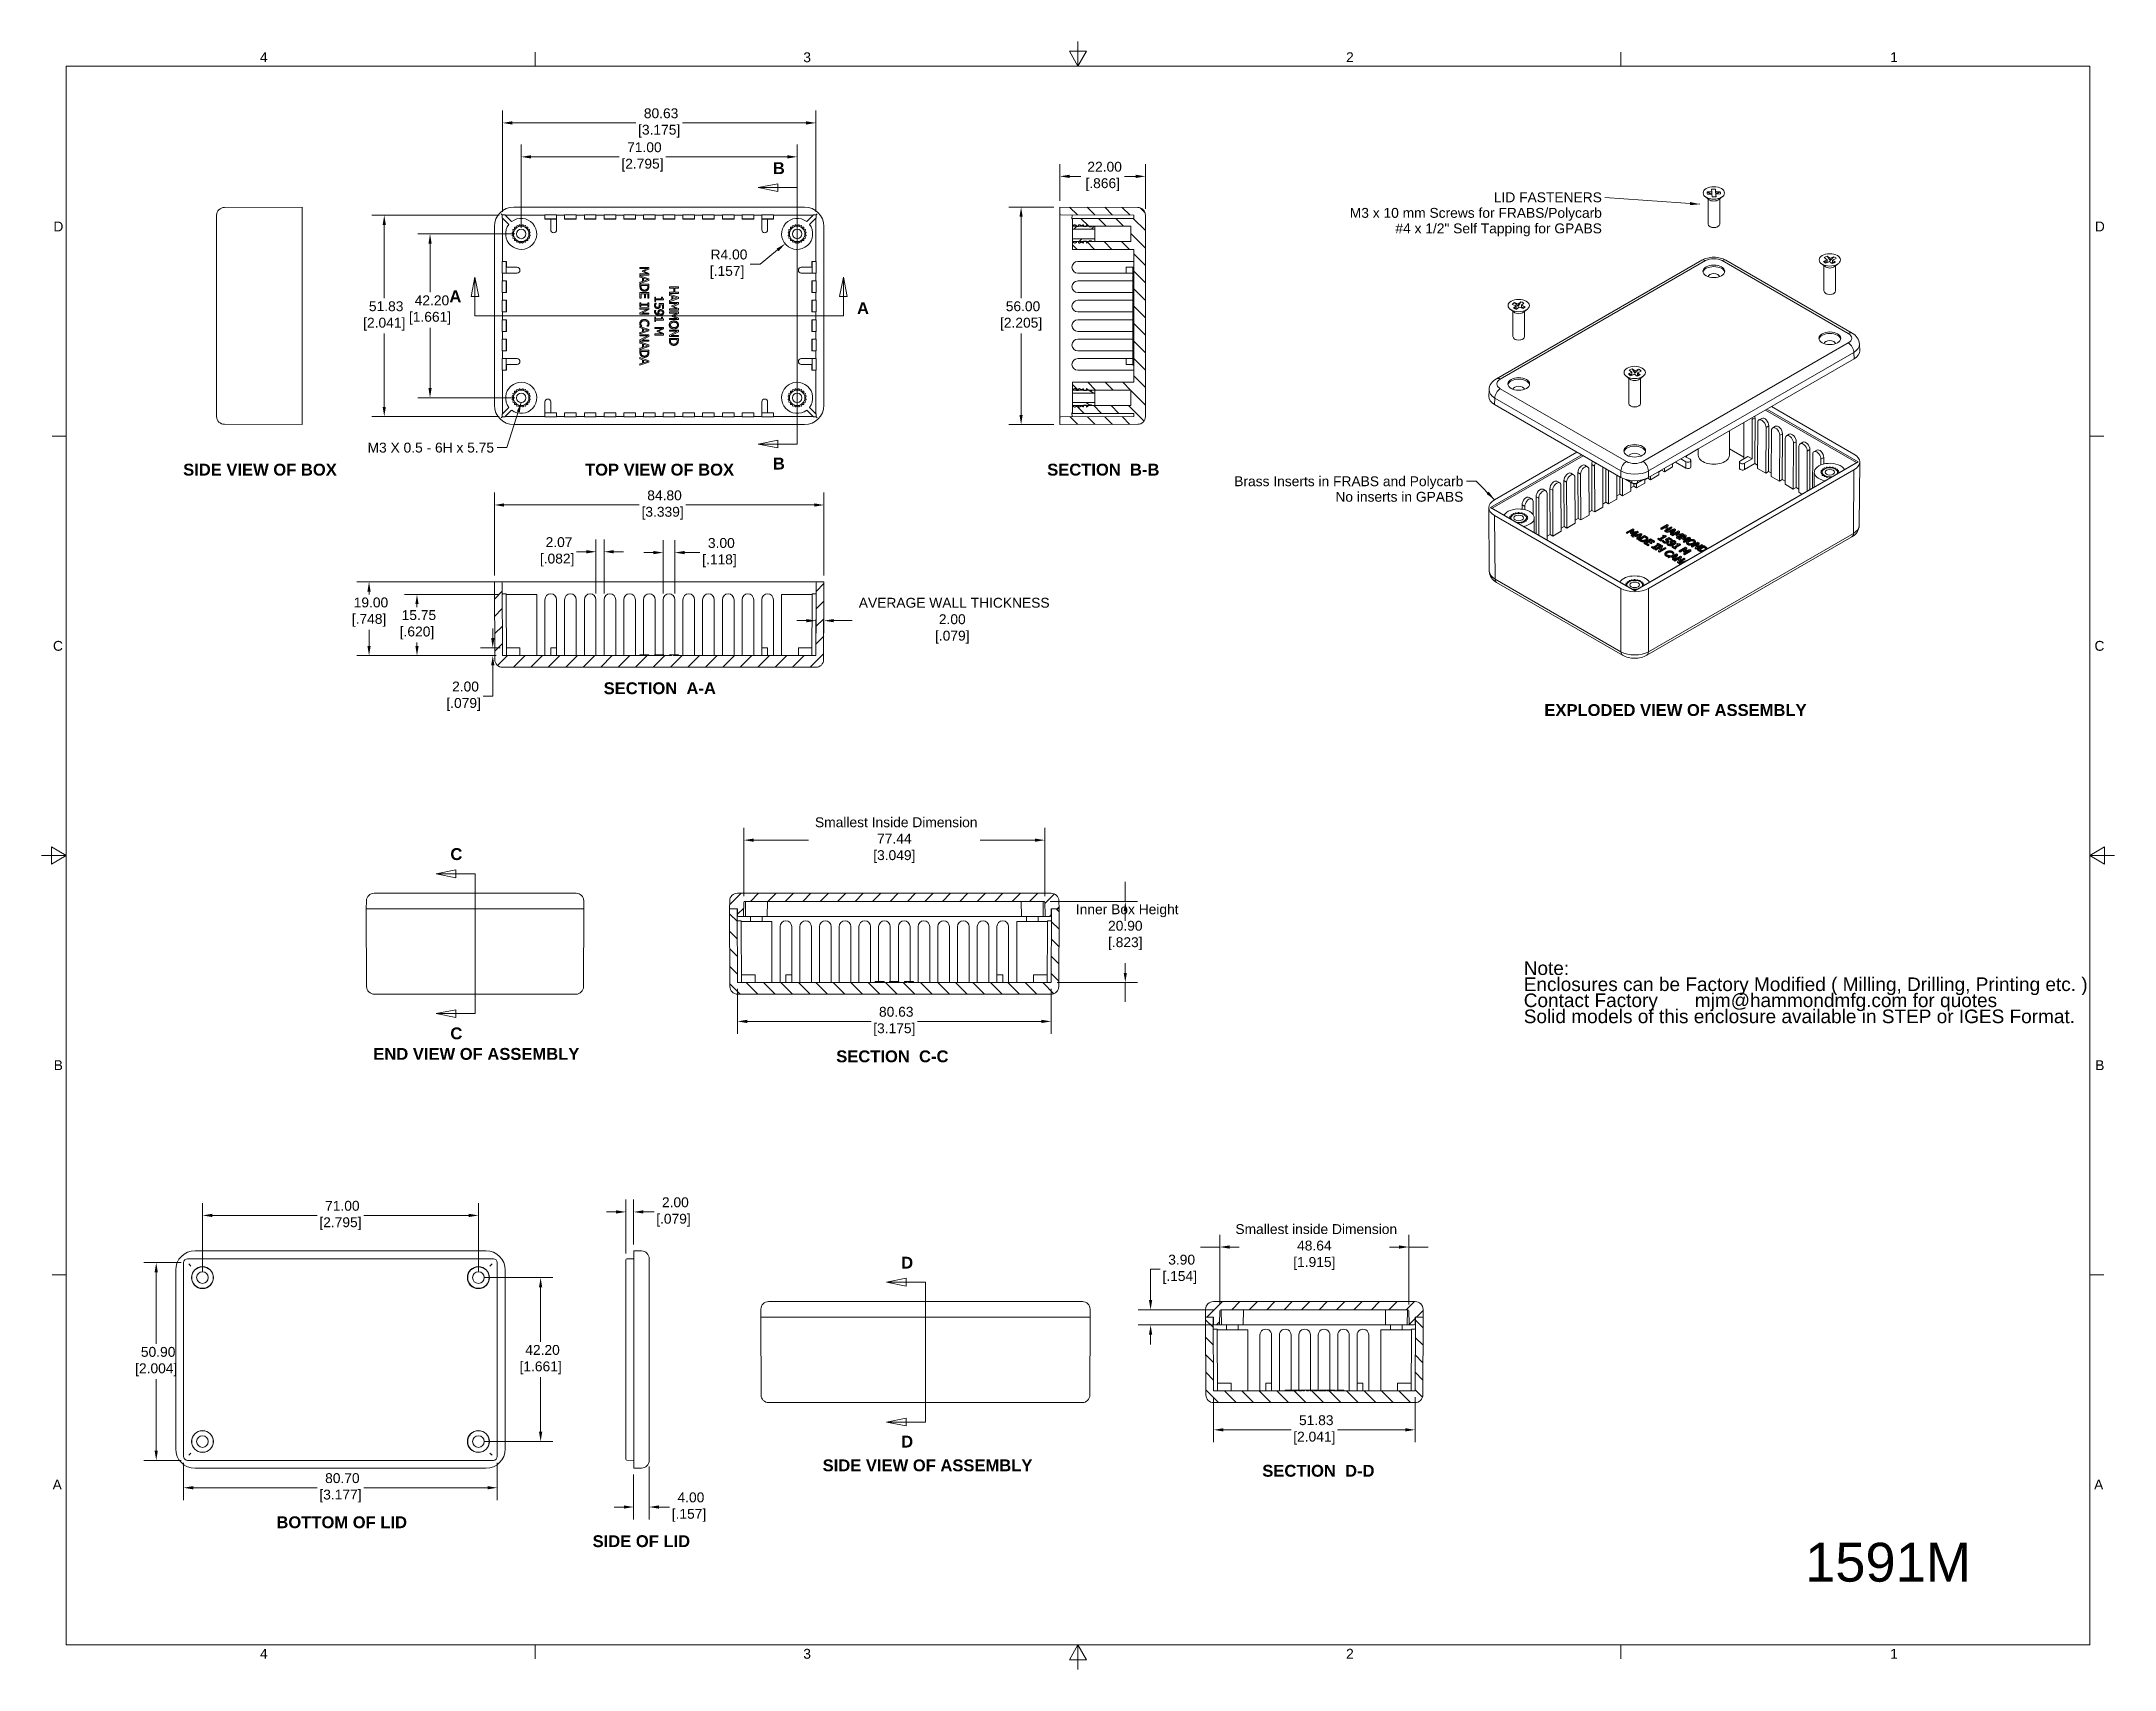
# Model space of a CAD drawing. Header units: millimetres. Extents: x 13 to 546, y 6 to 425.
import ezdxf

# ---------------------------------------------------------------- set-up
doc = ezdxf.new("R2010")
doc.units = ezdxf.units.MM
for name, color, linetype, lineweight in [('Dimension (ANSI)', 7, 'Continuous', 9), ('Hatch (ANSI)', 7, 'Continuous', 9), ('Section Line (ANSI)', 7, 'Continuous', 9), ('Sketch Geometry (ANSI)', 7, 'Continuous', 9), ('Symbol (ANSI)', 7, 'Continuous', 9), ('Visible (ANSI)', 7, 'Continuous', 18), ('Visible Narrow (ANSI)', 7, 'Continuous', 9)]:
    doc.layers.add(name, color=color, linetype=linetype, lineweight=lineweight)
doc.styles.add('Label Text (ANSI)', font='ARIALBD.TTF')
doc.styles.add('Note Text (ANSI)', font='ARIAL.TTF')
doc.dimstyles.new('Default - mm (ANSI)', dxfattribs={"dimtxt": 2.54, "dimasz": 2.5, "dimexe": 3.175, "dimexo": 1.6002, "dimgap": 0.8, "dimtad": 0, "dimtih": 1, "dimtoh": 1, "dimrnd": 1e-08, "dimzin": 4, "dimdsep": 46, "dimtxsty": 'Note Text (ANSI)', "dimcen": 0.09, "dimdle": 10, "dimclrd": 256, "dimclre": 256, "dimclrt": 256, "dimadec": 1, "dimazin": 0, "dimtfac": 1.2, "dimtofl": 0, "dimtmove": 0, "dimatfit": 3, "dimfxl": 0, "dimtolj": 1, "dimtzin": 0, "dimlwd": -1, "dimlwe": -1, "dimarcsym": 0})
doc.dimstyles.new('Default - mm (ANSI)$7', dxfattribs={"dimtxt": 2.54, "dimasz": 2.5, "dimexe": 3.175, "dimexo": 1.6002, "dimgap": 0.8, "dimtad": 0, "dimtih": 1, "dimtoh": 1, "dimrnd": 1e-08, "dimzin": 4, "dimdsep": 46, "dimtxsty": 'Note Text (ANSI)', "dimcen": 0.09, "dimdle": 10, "dimclrd": 256, "dimclre": 256, "dimclrt": 256, "dimadec": 1, "dimazin": 0, "dimtfac": 1.2, "dimtofl": 0, "dimtmove": 0, "dimatfit": 3, "dimfxl": 0, "dimtolj": 1, "dimtzin": 0, "dimlwd": -1, "dimlwe": -1, "dimarcsym": 0})
pattern_1 = [(45, (0, 0), (-2.245064, 2.245064), [])]
pattern_2 = [(315, (0, 0), (2.245064, 2.245064), [])]

msp = doc.modelspace()

# ---------------------------------------------------------------- texts
at = {"layer": 'Symbol (ANSI)', "color": 5, "true_color": 0x0000ff, "style": 'Note Text (ANSI)'}
for s, insert, char_height, width, attachment_point, line_spacing_factor in [('{LID FASTENERS\\PM3 x 10 mm Screws for FRABS/Polycarb\\P#4 x 1/2" Self Tapping for GPABS}', (414.194, 386.591), 2.54, 64.87455, 3, 0.944221), ('{Brass Inserts in FRABS and Polycarb\\PNo inserts in GPABS}', (378.554, 313.504), 2.54, 58.96595, 3, 0.944221), ('{\\fArial|b0|i0;\\H3.5000;Note:\\PEnclosures can be Factory Modified ( Milling, Drilling, Printing etc. )\\PContact Factory       mjm@hammondmfg.com for quotes\\PSolid models of this enclosure available in STEP or IGES Format.\\fArial|b0|i0;\\H4.0000;\\P}', (394.09, 188.642), 3.5, 145.99287, 1, 0.708166)]:
    msp.add_mtext(s, dxfattribs=dict(at, insert=insert, char_height=char_height, width=width, attachment_point=attachment_point, line_spacing_factor=line_spacing_factor))
at = {"layer": 'Symbol (ANSI)', "style": 'Note Text (ANSI)'}
for s, insert, char_height, width, attachment_point in [('{M3 X 0.5 - 6H x 5.75}', (129.145, 322.167), 2.54, 32.53601, 3), ('{\\fArial|b0|i0;\\H10.0000;1591M}', (487.827, 38.979), 10, 118.39817, 2)]:
    msp.add_mtext(s, dxfattribs=dict(at, insert=insert, char_height=char_height, width=width, attachment_point=attachment_point))
at = {"layer": 'Symbol (ANSI)', "char_height": 3.05, "attachment_point": 7, "style": 'Label Text (ANSI)'}
for s, insert in [('SIDE VIEW OF BOX', (49.157, 313.654)), ('TOP VIEW OF BOX', (152.555, 313.656)), ('SECTION  B-B', (271.476, 313.654)), ('SECTION  A-A', (157.355, 257.388)), ('EXPLODED VIEW OF ASSEMBLY', (399.395, 251.769)), ('END VIEW OF ASSEMBLY', (98.078, 163.26)), ('SECTION  C-C', (217.195, 162.63)), ('SIDE VIEW OF ASSEMBLY', (213.7, 57.343)), ('SECTION  D-D', (326.818, 55.948)), ('BOTTOM OF LID', (73.152, 42.698)), ('SIDE OF LID', (154.507, 37.828))]:
    msp.add_mtext(s, dxfattribs=dict(at, insert=insert))

# ---------------------------------------------------------------- blocks, each defined once
blk = doc.blocks.new('2dTransSection0')
at = {"layer": 'Section Line (ANSI)', "linetype": 'Continuous'}
for p, q in [((202.14, 388.81), (197.14, 387.81)), ((202.14, 387.81), (197.14, 387.81)), ((197.14, 387.81), (202.14, 386.81)), ((202.14, 386.81), (202.14, 388.81)), ((207.14, 387.81), (202.14, 387.81)), ((207.14, 387.81), (207.14, 386.44)), ((202.14, 322.81), (197.14, 321.81)), ((202.14, 321.81), (197.14, 321.81)), ((197.14, 321.81), (202.14, 320.81)), ((202.14, 320.81), (202.14, 322.81)), ((207.14, 321.81), (202.14, 321.81)), ((207.14, 323.18), (207.14, 321.81))]:
    blk.add_line(p, q, dxfattribs=at)
at = {"layer": 'Section Line (ANSI)'}
blk.add_line((207.14, 387.81), (207.14, 321.81), dxfattribs=at)
at = {"layer": 'Section Line (ANSI)', "linetype": 'Continuous', "flags": 128}
for points in [[(202.14, 388.81), (197.14, 387.81), (202.14, 386.81), (202.14, 388.81)], [(202.14, 322.81), (197.14, 321.81), (202.14, 320.81), (202.14, 322.81)]]:
    blk.add_lwpolyline(points, dxfattribs=at)
at = {"layer": 'Section Line (ANSI)'}
for points in [[(202.14, 388.81), (197.14, 387.81), (202.14, 386.81), (202.14, 388.81)], [(202.14, 322.81), (197.14, 321.81), (202.14, 320.81), (202.14, 322.81)]]:
    blk.add_solid(points, dxfattribs=at)
at = {"layer": 'Section Line (ANSI)', "char_height": 3.05, "attachment_point": 7, "style": 'Label Text (ANSI)'}
for insert in [(200.89, 391.31), (200.89, 315.26)]:
    blk.add_mtext('B', dxfattribs=dict(at, insert=insert))
blk = doc.blocks.new('*D5')
at = {"layer": 'Defpoints', "color": 0}
for p in [(274.76, 390.72), (274.76, 382.81), (296.76, 380.72)]:
    blk.add_point(p, dxfattribs=at)
at = {"layer": 'Dimension (ANSI)'}
for p, q in [((274.76, 384.41), (274.76, 393.9)), ((277.26, 390.72), (280.11, 390.72)), ((294.26, 390.72), (291.4, 390.72)), ((296.76, 382.32), (296.76, 393.9))]:
    blk.add_line(p, q, dxfattribs=at)
for points in [[(277.26, 391.14), (277.26, 390.3), (274.76, 390.72)], [(294.26, 391.14), (294.26, 390.3), (296.76, 390.72)]]:
    blk.add_solid(points, dxfattribs=at)
at = {"layer": 'Dimension (ANSI)', "insert": (285.76, 394.47), "char_height": 2.54, "attachment_point": 2, "style": 'Note Text (ANSI)'}
blk.add_mtext('\\A1; 22.00\\P[.866]', dxfattribs=at)
blk = doc.blocks.new('*D6')
at = {"layer": 'Defpoints', "color": 0}
for p in [(274.76, 382.81), (264.76, 326.81), (274.76, 326.81)]:
    blk.add_point(p, dxfattribs=at)
at = {"layer": 'Dimension (ANSI)'}
for p, q in [((273.16, 382.81), (261.58, 382.81)), ((264.76, 380.31), (264.76, 359.36)), ((264.76, 329.31), (264.76, 350.26)), ((273.16, 326.81), (261.58, 326.81))]:
    blk.add_line(p, q, dxfattribs=at)
for points in [[(264.34, 380.31), (265.17, 380.31), (264.76, 382.81)], [(264.34, 329.31), (265.17, 329.31), (264.76, 326.81)]]:
    blk.add_solid(points, dxfattribs=at)
at = {"layer": 'Dimension (ANSI)', "insert": (264.76, 358.56), "char_height": 2.54, "attachment_point": 2, "style": 'Note Text (ANSI)'}
blk.add_mtext('\\A1; 56.00\\P[2.205]', dxfattribs=at)
blk = doc.blocks.new('*D7')
at = {"layer": 'Defpoints', "color": 0}
for p in [(136.14, 395.74), (136.14, 375.91), (207.14, 375.91)]:
    blk.add_point(p, dxfattribs=at)
at = {"layer": 'Dimension (ANSI)'}
for p, q in [((136.14, 377.51), (136.14, 398.91)), ((138.64, 395.74), (161.35, 395.74)), ((204.64, 395.74), (173.33, 395.74)), ((207.14, 377.51), (207.14, 398.91))]:
    blk.add_line(p, q, dxfattribs=at)
for points in [[(138.64, 396.15), (138.64, 395.32), (136.14, 395.74)], [(204.64, 396.15), (204.64, 395.32), (207.14, 395.74)]]:
    blk.add_solid(points, dxfattribs=at)
at = {"layer": 'Dimension (ANSI)', "insert": (167.34, 399.49), "char_height": 2.54, "attachment_point": 2, "style": 'Note Text (ANSI)'}
blk.add_mtext('\\A1; 71.00\\P[2.795]', dxfattribs=at)
blk = doc.blocks.new('*D8')
at = {"layer": 'Defpoints', "color": 0}
for p in [(136.14, 375.91), (112.68, 333.71), (136.14, 333.71)]:
    blk.add_point(p, dxfattribs=at)
at = {"layer": 'Dimension (ANSI)'}
for p, q in [((134.54, 375.91), (109.51, 375.91)), ((112.68, 373.41), (112.68, 360.87)), ((112.68, 336.21), (112.68, 351.77)), ((134.54, 333.71), (109.51, 333.71))]:
    blk.add_line(p, q, dxfattribs=at)
for points in [[(112.27, 373.41), (113.1, 373.41), (112.68, 375.91)], [(112.27, 336.21), (113.1, 336.21), (112.68, 333.71)]]:
    blk.add_solid(points, dxfattribs=at)
at = {"layer": 'Dimension (ANSI)', "insert": (112.68, 360.07), "char_height": 2.54, "attachment_point": 2, "style": 'Note Text (ANSI)'}
blk.add_mtext('\\A1; 42.20\\P[1.661]', dxfattribs=at)
blk = doc.blocks.new('2dTransSection1')
at = {"layer": 'Section Line (ANSI)', "linetype": 'Continuous'}
for p, q in [((124.24, 364.81), (123.24, 359.81)), ((124.24, 359.81), (124.24, 364.81)), ((125.24, 359.81), (124.24, 364.81)), ((219.04, 364.81), (218.04, 359.81)), ((219.04, 359.81), (219.04, 364.81)), ((220.04, 359.81), (219.04, 364.81)), ((123.24, 359.81), (125.24, 359.81)), ((124.24, 354.81), (124.24, 359.81)), ((218.04, 359.81), (220.04, 359.81)), ((219.04, 354.81), (219.04, 359.81)), ((124.24, 354.81), (125.62, 354.81)), ((217.66, 354.81), (219.04, 354.81))]:
    blk.add_line(p, q, dxfattribs=at)
at = {"layer": 'Section Line (ANSI)'}
blk.add_line((124.24, 354.81), (219.04, 354.81), dxfattribs=at)
at = {"layer": 'Section Line (ANSI)', "linetype": 'Continuous', "flags": 128}
for points in [[(125.24, 359.81), (124.24, 364.81), (123.24, 359.81), (125.24, 359.81)], [(220.04, 359.81), (219.04, 364.81), (218.04, 359.81), (220.04, 359.81)]]:
    blk.add_lwpolyline(points, dxfattribs=at)
at = {"layer": 'Section Line (ANSI)'}
for points in [[(125.24, 359.81), (124.24, 364.81), (123.24, 359.81), (125.24, 359.81)], [(220.04, 359.81), (219.04, 364.81), (218.04, 359.81), (220.04, 359.81)]]:
    blk.add_solid(points, dxfattribs=at)
at = {"layer": 'Section Line (ANSI)', "char_height": 3.05, "attachment_point": 7, "style": 'Label Text (ANSI)'}
for insert in [(117.66, 358.31), (222.54, 355.26)]:
    blk.add_mtext('A', dxfattribs=dict(at, insert=insert))
blk = doc.blocks.new('*D10')
at = {"layer": 'Defpoints', "color": 0}
for p in [(157.45, 294.09), (155.38, 281.75), (157.45, 281.75)]:
    blk.add_point(p, dxfattribs=at)
at = {"layer": 'Dimension (ANSI)'}
for p, q in [((152.88, 294.09), (150.38, 294.09)), ((155.38, 283.35), (155.38, 297.26)), ((157.45, 283.35), (157.45, 297.26)), ((159.95, 294.09), (162.45, 294.09))]:
    blk.add_line(p, q, dxfattribs=at)
for points in [[(152.88, 294.51), (152.88, 293.67), (155.38, 294.09)], [(159.95, 294.51), (159.95, 293.67), (157.45, 294.09)]]:
    blk.add_solid(points, dxfattribs=at)
at = {"layer": 'Dimension (ANSI)', "insert": (145.38, 297.84), "char_height": 2.54, "attachment_point": 2, "style": 'Note Text (ANSI)'}
blk.add_mtext('\\A1; 2.07\\P[.082]', dxfattribs=at)
blk = doc.blocks.new('*D11')
at = {"layer": 'Defpoints', "color": 0}
for p in [(172.67, 293.87), (172.67, 281.75), (175.67, 281.75)]:
    blk.add_point(p, dxfattribs=at)
at = {"layer": 'Dimension (ANSI)'}
for p, q in [((170.17, 293.87), (167.67, 293.87)), ((172.67, 283.35), (172.67, 297.05)), ((175.67, 283.35), (175.67, 297.05)), ((178.17, 293.87), (182.14, 293.87))]:
    blk.add_line(p, q, dxfattribs=at)
for points in [[(170.17, 294.29), (170.17, 293.46), (172.67, 293.87)], [(178.17, 294.29), (178.17, 293.46), (175.67, 293.87)]]:
    blk.add_solid(points, dxfattribs=at)
at = {"layer": 'Dimension (ANSI)', "insert": (187.14, 297.62), "char_height": 2.54, "attachment_point": 2, "style": 'Note Text (ANSI)'}
blk.add_mtext('\\A1; 3.00\\P[.118]', dxfattribs=at)
blk = doc.blocks.new('*D12')
at = {"layer": 'Defpoints', "color": 0}
for p in [(129.24, 306.13), (129.24, 286.35), (214.04, 286.35)]:
    blk.add_point(p, dxfattribs=at)
at = {"layer": 'Dimension (ANSI)'}
for p, q in [((129.24, 287.95), (129.24, 309.3)), ((131.74, 306.13), (166.53, 306.13)), ((211.54, 306.13), (178.51, 306.13)), ((214.04, 287.95), (214.04, 309.3))]:
    blk.add_line(p, q, dxfattribs=at)
for points in [[(131.74, 306.54), (131.74, 305.71), (129.24, 306.13)], [(211.54, 306.54), (211.54, 305.71), (214.04, 306.13)]]:
    blk.add_solid(points, dxfattribs=at)
at = {"layer": 'Dimension (ANSI)', "insert": (172.52, 309.88), "char_height": 2.54, "attachment_point": 2, "style": 'Note Text (ANSI)'}
blk.add_mtext('\\A1; 84.80\\P[3.339]', dxfattribs=at)
blk = doc.blocks.new('*D13')
at = {"layer": 'Defpoints', "color": 0}
for p in [(212.04, 286.1), (214.04, 286.35), (212.04, 276.35)]:
    blk.add_point(p, dxfattribs=at)
at = {"layer": 'Dimension (ANSI)'}
for p, q in [((212.04, 284.5), (212.04, 273.17)), ((214.04, 284.75), (214.04, 273.17)), ((209.54, 276.35), (207.04, 276.35)), ((216.54, 276.35), (221.3, 276.35))]:
    blk.add_line(p, q, dxfattribs=at)
for points in [[(209.54, 276.76), (209.54, 275.93), (212.04, 276.35)], [(216.54, 276.76), (216.54, 275.93), (214.04, 276.35)]]:
    blk.add_solid(points, dxfattribs=at)
at = {"layer": 'Dimension (ANSI)', "insert": (247.05, 282.23), "char_height": 2.54, "attachment_point": 2, "style": 'Note Text (ANSI)'}
blk.add_mtext('\\A1; {AVERAGE WALL THICKNESS\\P}2.00\\P[.079]', dxfattribs=at)
blk = doc.blocks.new('*D14')
at = {"layer": 'Defpoints', "color": 0}
for p in [(207.14, 375.91), (204.04, 373.37)]:
    blk.add_point(p, dxfattribs=at)
at = {"layer": 'Dimension (ANSI)'}
for p, q in [((195.06, 368.13), (197.65, 368.13)), ((197.65, 368.13), (202.11, 371.79))]:
    blk.add_line(p, q, dxfattribs=at)
blk.add_solid([(201.85, 372.11), (202.37, 371.46), (204.04, 373.37)], dxfattribs=at)
at = {"layer": 'Dimension (ANSI)', "insert": (189.11, 371.88), "char_height": 2.54, "attachment_point": 2, "style": 'Note Text (ANSI)'}
blk.add_mtext('\\A1; R4.00\\P[.157]', dxfattribs=at)
blk = doc.blocks.new('*D15')
at = {"layer": 'Defpoints', "color": 0}
for p in [(125.13, 123.25), (54.13, 107.25), (125.13, 107.25)]:
    blk.add_point(p, dxfattribs=at)
at = {"layer": 'Dimension (ANSI)'}
for p, q in [((54.13, 108.85), (54.13, 126.43)), ((56.63, 123.25), (83.64, 123.25)), ((122.63, 123.25), (95.62, 123.25)), ((125.13, 108.85), (125.13, 126.43))]:
    blk.add_line(p, q, dxfattribs=at)
for points in [[(56.63, 123.67), (56.63, 122.84), (54.13, 123.25)], [(122.63, 123.67), (122.63, 122.84), (125.13, 123.25)]]:
    blk.add_solid(points, dxfattribs=at)
at = {"layer": 'Dimension (ANSI)', "insert": (89.63, 127), "char_height": 2.54, "attachment_point": 2, "style": 'Note Text (ANSI)'}
blk.add_mtext('\\A1; 71.00\\P[2.795]', dxfattribs=at)
blk = doc.blocks.new('*D16')
at = {"layer": 'Defpoints', "color": 0}
for p in [(125.13, 107.25), (141.13, 107.25), (125.13, 65.05)]:
    blk.add_point(p, dxfattribs=at)
at = {"layer": 'Dimension (ANSI)'}
for p, q in [((126.73, 107.25), (144.31, 107.25)), ((141.13, 104.75), (141.13, 90.7)), ((141.13, 67.55), (141.13, 81.6)), ((126.73, 65.05), (144.31, 65.05))]:
    blk.add_line(p, q, dxfattribs=at)
for points in [[(140.72, 104.75), (141.55, 104.75), (141.13, 107.25)], [(140.72, 67.55), (141.55, 67.55), (141.13, 65.05)]]:
    blk.add_solid(points, dxfattribs=at)
at = {"layer": 'Dimension (ANSI)', "insert": (141.13, 89.9), "char_height": 2.54, "attachment_point": 2, "style": 'Note Text (ANSI)'}
blk.add_mtext('\\A1; 42.20\\P[1.661]', dxfattribs=at)
blk = doc.blocks.new('*D17')
at = {"layer": 'Defpoints', "color": 0}
for p in [(49.28, 61.2), (129.98, 61.2), (49.28, 53.15)]:
    blk.add_point(p, dxfattribs=at)
at = {"layer": 'Dimension (ANSI)'}
for p, q in [((49.28, 59.6), (49.28, 49.98)), ((129.98, 59.6), (129.98, 49.98)), ((51.78, 53.15), (83.64, 53.15)), ((127.48, 53.15), (95.62, 53.15))]:
    blk.add_line(p, q, dxfattribs=at)
for points in [[(51.78, 53.57), (51.78, 52.73), (49.28, 53.15)], [(127.48, 53.57), (127.48, 52.73), (129.98, 53.15)]]:
    blk.add_solid(points, dxfattribs=at)
at = {"layer": 'Dimension (ANSI)', "insert": (89.63, 56.9), "char_height": 2.54, "attachment_point": 2, "style": 'Note Text (ANSI)'}
blk.add_mtext('\\A1; 80.70\\P[3.177]', dxfattribs=at)
blk = doc.blocks.new('*D18')
at = {"layer": 'Defpoints', "color": 0}
for p in [(42.23, 111.1), (50.28, 111.1), (50.28, 60.2)]:
    blk.add_point(p, dxfattribs=at)
at = {"layer": 'Dimension (ANSI)'}
for p, q in [((48.68, 111.1), (39.06, 111.1)), ((42.23, 108.6), (42.23, 90.2)), ((42.23, 62.7), (42.23, 81.1)), ((48.68, 60.2), (39.06, 60.2))]:
    blk.add_line(p, q, dxfattribs=at)
for points in [[(41.82, 108.6), (42.65, 108.6), (42.23, 111.1)], [(41.82, 62.7), (42.65, 62.7), (42.23, 60.2)]]:
    blk.add_solid(points, dxfattribs=at)
at = {"layer": 'Dimension (ANSI)', "insert": (42.23, 89.4), "char_height": 2.54, "attachment_point": 2, "style": 'Note Text (ANSI)'}
blk.add_mtext('\\A1; 50.90\\P[2.004]', dxfattribs=at)
blk = doc.blocks.new('*D19')
at = {"layer": 'Defpoints', "color": 0}
for p in [(163.07, 124.15), (165.07, 114.15), (163.07, 111.82)]:
    blk.add_point(p, dxfattribs=at)
at = {"layer": 'Dimension (ANSI)'}
for p, q in [((160.57, 124.15), (158.07, 124.15)), ((163.07, 113.42), (163.07, 127.33)), ((165.07, 115.75), (165.07, 127.33)), ((167.57, 124.15), (170.31, 124.15))]:
    blk.add_line(p, q, dxfattribs=at)
for points in [[(160.57, 124.57), (160.57, 123.74), (163.07, 124.15)], [(167.57, 124.57), (167.57, 123.74), (165.07, 124.15)]]:
    blk.add_solid(points, dxfattribs=at)
at = {"layer": 'Dimension (ANSI)', "insert": (175.31, 127.9), "char_height": 2.54, "attachment_point": 2, "style": 'Note Text (ANSI)'}
blk.add_mtext('\\A1; 2.00\\P[.079]', dxfattribs=at)
blk = doc.blocks.new('*D20')
at = {"layer": 'Defpoints', "color": 0}
for p in [(169.07, 60.19), (165.07, 58.15), (165.07, 48.19)]:
    blk.add_point(p, dxfattribs=at)
at = {"layer": 'Dimension (ANSI)'}
for p, q in [((165.07, 56.55), (165.07, 45.01)), ((169.07, 58.59), (169.07, 45.01)), ((162.57, 48.19), (160.07, 48.19)), ((171.57, 48.19), (174.31, 48.19))]:
    blk.add_line(p, q, dxfattribs=at)
for points in [[(162.57, 48.6), (162.57, 47.77), (165.07, 48.19)], [(171.57, 48.6), (171.57, 47.77), (169.07, 48.19)]]:
    blk.add_solid(points, dxfattribs=at)
at = {"layer": 'Dimension (ANSI)', "insert": (179.31, 51.94), "char_height": 2.54, "attachment_point": 2, "style": 'Note Text (ANSI)'}
blk.add_mtext('\\A1; 4.00\\P[.157]', dxfattribs=at)
blk = doc.blocks.new('2dTransSection2')
at = {"layer": 'Section Line (ANSI)', "linetype": 'Continuous'}
for p, q in [((119.28, 212.19), (114.28, 211.19)), ((119.28, 211.19), (114.28, 211.19)), ((114.28, 211.19), (119.28, 210.19)), ((119.28, 210.19), (119.28, 212.19)), ((124.28, 211.19), (119.28, 211.19)), ((124.28, 211.19), (124.28, 209.93)), ((119.28, 176.19), (114.28, 175.19)), ((119.28, 174.19), (119.28, 176.19)), ((124.28, 176.46), (124.28, 175.19)), ((119.28, 175.19), (114.28, 175.19)), ((114.28, 175.19), (119.28, 174.19)), ((124.28, 175.19), (119.28, 175.19))]:
    blk.add_line(p, q, dxfattribs=at)
at = {"layer": 'Section Line (ANSI)'}
blk.add_line((124.28, 211.19), (124.28, 175.19), dxfattribs=at)
at = {"layer": 'Section Line (ANSI)', "linetype": 'Continuous', "flags": 128}
for points in [[(119.28, 212.19), (114.28, 211.19), (119.28, 210.19), (119.28, 212.19)], [(119.28, 176.19), (114.28, 175.19), (119.28, 174.19), (119.28, 176.19)]]:
    blk.add_lwpolyline(points, dxfattribs=at)
at = {"layer": 'Section Line (ANSI)'}
for points in [[(119.28, 212.19), (114.28, 211.19), (119.28, 210.19), (119.28, 212.19)], [(119.28, 176.19), (114.28, 175.19), (119.28, 174.19), (119.28, 176.19)]]:
    blk.add_solid(points, dxfattribs=at)
at = {"layer": 'Section Line (ANSI)', "char_height": 3.05, "attachment_point": 7, "style": 'Label Text (ANSI)'}
for insert in [(117.91, 214.69), (117.91, 168.54)]:
    blk.add_mtext('C', dxfattribs=dict(at, insert=insert))
blk = doc.blocks.new('2dTransSection3')
at = {"layer": 'Section Line (ANSI)', "linetype": 'Continuous'}
for p, q in [((235.16, 107.06), (230.16, 106.06)), ((235.16, 105.06), (235.16, 107.06)), ((235.16, 106.06), (230.16, 106.06)), ((230.16, 106.06), (235.16, 105.06)), ((240.16, 106.06), (235.16, 106.06)), ((240.16, 106.06), (240.16, 104.79)), ((235.16, 71.06), (230.16, 70.06)), ((235.16, 70.06), (230.16, 70.06)), ((230.16, 70.06), (235.16, 69.06)), ((235.16, 69.06), (235.16, 71.06)), ((240.16, 70.06), (235.16, 70.06)), ((240.16, 71.33), (240.16, 70.06))]:
    blk.add_line(p, q, dxfattribs=at)
at = {"layer": 'Section Line (ANSI)'}
blk.add_line((240.16, 106.06), (240.16, 70.06), dxfattribs=at)
at = {"layer": 'Section Line (ANSI)', "linetype": 'Continuous', "flags": 128}
for points in [[(235.16, 107.06), (230.16, 106.06), (235.16, 105.06), (235.16, 107.06)], [(235.16, 71.06), (230.16, 70.06), (235.16, 69.06), (235.16, 71.06)]]:
    blk.add_lwpolyline(points, dxfattribs=at)
at = {"layer": 'Section Line (ANSI)'}
for points in [[(235.16, 107.06), (230.16, 106.06), (235.16, 105.06), (235.16, 107.06)], [(235.16, 71.06), (230.16, 70.06), (235.16, 69.06), (235.16, 71.06)]]:
    blk.add_solid(points, dxfattribs=at)
at = {"layer": 'Section Line (ANSI)', "char_height": 3.05, "attachment_point": 7, "style": 'Label Text (ANSI)'}
for insert in [(233.9, 109.56), (233.9, 63.51)]:
    blk.add_mtext('D', dxfattribs=dict(at, insert=insert))
blk = doc.blocks.new('Borders Default Border')
at = {"layer": 'Sketch Geometry (ANSI)'}
for p, q in [((139.7, 419.1), (139.7, 422.66)), ((419.1, 419.1), (419.1, 422.66)), ((19.05, 323.85), (15.49, 323.85)), ((539.75, 323.85), (543.31, 323.85)), ((19.05, 107.95), (15.49, 107.95)), ((539.75, 107.95), (543.31, 107.95)), ((139.7, 12.7), (139.7, 9.14)), ((419.1, 12.7), (419.1, 9.14))]:
    blk.add_line(p, q, dxfattribs=at)
at = {"layer": 'Sketch Geometry (ANSI)', "flags": 128}
for points in [[(279.4, 425.45), (279.4, 419.1), (277.2, 422.91), (281.6, 422.91), (279.4, 419.1)], [(19.05, 12.7), (19.05, 419.1), (539.75, 419.1), (539.75, 12.7), (19.05, 12.7)], [(12.7, 215.9), (19.05, 215.9), (15.24, 218.1), (15.24, 213.7), (19.05, 215.9)], [(546.1, 215.9), (539.75, 215.9), (543.56, 218.1), (543.56, 213.7), (539.75, 215.9)], [(279.4, 6.35), (279.4, 12.7), (277.2, 8.89), (281.6, 8.89), (279.4, 12.7)]]:
    blk.add_lwpolyline(points, dxfattribs=at)
at = {"layer": 'Symbol (ANSI)', "char_height": 2.54, "attachment_point": 7, "style": 'Note Text (ANSI)'}
for s, insert in [('4', (68.91, 420.12)), ('3', (208.72, 420.07)), ('2', (348.37, 420.12)), ('1', (488.37, 420.12)), ('D', (15.77, 376.55)), ('D', (541.04, 376.55)), ('C', (15.67, 268.56)), ('C', (540.94, 268.56)), ('B', (15.85, 160.65)), ('B', (541.12, 160.65)), ('A', (15.57, 52.7)), ('A', (540.84, 52.7)), ('4', (68.91, 9.14)), ('3', (208.72, 9.1)), ('2', (348.37, 9.14)), ('1', (488.37, 9.14))]:
    blk.add_mtext(s, dxfattribs=dict(at, insert=insert))
blk = doc.blocks.new('*D24')
at = {"layer": 'Defpoints', "color": 0}
for p in [(191.82, 183.19), (272.46, 183.19), (272.46, 173.19)]:
    blk.add_point(p, dxfattribs=at)
at = {"layer": 'Dimension (ANSI)'}
for p, q in [((191.82, 181.59), (191.82, 170.02)), ((272.46, 181.59), (272.46, 170.02)), ((194.32, 173.19), (226.15, 173.19)), ((269.96, 173.19), (238.13, 173.19))]:
    blk.add_line(p, q, dxfattribs=at)
for points in [[(194.32, 173.61), (194.32, 172.77), (191.82, 173.19)], [(269.96, 173.61), (269.96, 172.77), (272.46, 173.19)]]:
    blk.add_solid(points, dxfattribs=at)
at = {"layer": 'Dimension (ANSI)', "insert": (232.14, 176.94), "char_height": 2.54, "attachment_point": 2, "style": 'Note Text (ANSI)'}
blk.add_mtext('\\A1; 80.63\\P[3.175]', dxfattribs=at)
blk = doc.blocks.new('*D25')
at = {"layer": 'Defpoints', "color": 0}
for p in [(314.3, 78.06), (366.13, 78.06), (366.13, 68.06)]:
    blk.add_point(p, dxfattribs=at)
at = {"layer": 'Dimension (ANSI)'}
for p, q in [((314.3, 76.46), (314.3, 64.89)), ((366.13, 76.46), (366.13, 64.89)), ((316.8, 68.06), (334.22, 68.06)), ((363.63, 68.06), (346.2, 68.06))]:
    blk.add_line(p, q, dxfattribs=at)
for points in [[(316.8, 68.48), (316.8, 67.64), (314.3, 68.06)], [(363.63, 68.48), (363.63, 67.64), (366.13, 68.06)]]:
    blk.add_solid(points, dxfattribs=at)
at = {"layer": 'Dimension (ANSI)', "insert": (340.21, 71.81), "char_height": 2.54, "attachment_point": 2, "style": 'Note Text (ANSI)'}
blk.add_mtext('\\A1; 51.83\\P[2.041]', dxfattribs=at)
blk = doc.blocks.new('*D26')
at = {"layer": 'Defpoints', "color": 0}
for p in [(270.61, 204.09), (272.46, 183.19), (291.57, 183.19)]:
    blk.add_point(p, dxfattribs=at)
at = {"layer": 'Dimension (ANSI)'}
for p, q in [((291.57, 206.59), (291.57, 209.09)), ((272.21, 204.09), (294.75, 204.09)), ((291.57, 204.09), (291.57, 206.59)), ((291.57, 201.59), (291.57, 199.09)), ((291.57, 185.69), (291.57, 188.19)), ((274.06, 183.19), (294.75, 183.19)), ((291.57, 183.19), (291.57, 180.69)), ((291.57, 180.69), (291.57, 178.19))]:
    blk.add_line(p, q, dxfattribs=at)
for points in [[(291.16, 201.59), (291.99, 201.59), (291.57, 204.09)], [(291.16, 185.69), (291.99, 185.69), (291.57, 183.19)]]:
    blk.add_solid(points, dxfattribs=at)
at = {"layer": 'Dimension (ANSI)', "insert": (291.57, 203.32), "char_height": 2.54, "attachment_point": 2, "style": 'Note Text (ANSI)'}
blk.add_mtext('\\A1; {Inner Box Height\\P}20.90\\P[.823]{\\P}', dxfattribs=at)
blk = doc.blocks.new('*D27')
at = {"layer": 'Defpoints', "color": 0}
for p in [(270.86, 219.85), (193.42, 203.85), (270.86, 203.85)]:
    blk.add_point(p, dxfattribs=at)
at = {"layer": 'Dimension (ANSI)'}
for p, q in [((193.42, 205.45), (193.42, 223.02)), ((195.92, 219.85), (210.07, 219.85)), ((268.36, 219.85), (254.22, 219.85)), ((270.86, 205.45), (270.86, 223.02))]:
    blk.add_line(p, q, dxfattribs=at)
for points in [[(195.92, 220.26), (195.92, 219.43), (193.42, 219.85)], [(268.36, 220.26), (268.36, 219.43), (270.86, 219.85)]]:
    blk.add_solid(points, dxfattribs=at)
at = {"layer": 'Dimension (ANSI)', "insert": (232.14, 225.73), "char_height": 2.54, "attachment_point": 2, "style": 'Note Text (ANSI)'}
blk.add_mtext('\\A1; {Smallest Inside Dimension\\P}77.44\\P[3.049]', dxfattribs=at)
blk = doc.blocks.new('*D28')
at = {"layer": 'Defpoints', "color": 0}
for p in [(364.53, 115.11), (315.89, 98.72), (364.53, 98.72)]:
    blk.add_point(p, dxfattribs=at)
at = {"layer": 'Dimension (ANSI)'}
for p, q in [((315.89, 100.32), (315.89, 118.29)), ((364.53, 100.32), (364.53, 118.29)), ((313.39, 115.11), (310.89, 115.11)), ((315.89, 115.11), (313.39, 115.11)), ((318.39, 115.11), (320.89, 115.11)), ((362.03, 115.11), (359.53, 115.11)), ((364.53, 115.11), (367.03, 115.11)), ((367.03, 115.11), (369.53, 115.11))]:
    blk.add_line(p, q, dxfattribs=at)
for points in [[(318.39, 115.53), (318.39, 114.7), (315.89, 115.11)], [(362.03, 115.53), (362.03, 114.7), (364.53, 115.11)]]:
    blk.add_solid(points, dxfattribs=at)
at = {"layer": 'Dimension (ANSI)', "insert": (340.21, 121), "char_height": 2.54, "attachment_point": 2, "style": 'Note Text (ANSI)'}
blk.add_mtext('\\A1; {Smallest inside Dimension\\P}48.64\\P[1.915]', dxfattribs=at)
blk = doc.blocks.new('*D29')
at = {"layer": 'Defpoints', "color": 0}
for p in [(128.82, 269.35), (131.32, 267.35), (132.31, 269.35)]:
    blk.add_point(p, dxfattribs=at)
at = {"layer": 'Dimension (ANSI)'}
for p, q in [((128.82, 271.85), (128.82, 274.35)), ((130.71, 269.35), (125.65, 269.35)), ((129.72, 267.35), (125.65, 267.35)), ((128.82, 264.85), (128.82, 256.92)), ((128.82, 256.92), (126.32, 256.92))]:
    blk.add_line(p, q, dxfattribs=at)
for points in [[(128.41, 271.85), (129.24, 271.85), (128.82, 269.35)], [(128.41, 264.85), (129.24, 264.85), (128.82, 267.35)]]:
    blk.add_solid(points, dxfattribs=at)
at = {"layer": 'Dimension (ANSI)', "insert": (121.32, 260.67), "char_height": 2.54, "attachment_point": 2, "style": 'Note Text (ANSI)'}
blk.add_mtext('\\A1; 2.00\\P[.079]', dxfattribs=at)
blk = doc.blocks.new('*D30')
at = {"layer": 'Defpoints', "color": 0}
for p in [(109.32, 283.1), (132.14, 283.1), (131.32, 267.35)]:
    blk.add_point(p, dxfattribs=at)
at = {"layer": 'Dimension (ANSI)'}
for p, q in [((130.54, 283.1), (106.14, 283.1)), ((109.32, 280.6), (109.32, 279.86)), ((129.72, 267.35), (106.14, 267.35)), ((109.32, 269.85), (109.32, 270.76))]:
    blk.add_line(p, q, dxfattribs=at)
for points in [[(108.9, 280.6), (109.74, 280.6), (109.32, 283.1)], [(108.9, 269.85), (109.74, 269.85), (109.32, 267.35)]]:
    blk.add_solid(points, dxfattribs=at)
at = {"layer": 'Dimension (ANSI)', "insert": (109.32, 279.06), "char_height": 2.54, "attachment_point": 2, "style": 'Note Text (ANSI)'}
blk.add_mtext('\\A1; 15.75\\P[.620]', dxfattribs=at)
blk = doc.blocks.new('*D31')
at = {"layer": 'Defpoints', "color": 0}
for p in [(96.99, 286.35), (130.99, 286.35), (131.32, 267.35)]:
    blk.add_point(p, dxfattribs=at)
at = {"layer": 'Dimension (ANSI)'}
for p, q in [((129.39, 286.35), (93.81, 286.35)), ((96.99, 283.85), (96.99, 283.11)), ((96.99, 269.85), (96.99, 274.01)), ((129.72, 267.35), (93.81, 267.35))]:
    blk.add_line(p, q, dxfattribs=at)
for points in [[(96.57, 283.85), (97.4, 283.85), (96.99, 286.35)], [(96.57, 269.85), (97.4, 269.85), (96.99, 267.35)]]:
    blk.add_solid(points, dxfattribs=at)
at = {"layer": 'Dimension (ANSI)', "insert": (96.99, 282.31), "char_height": 2.54, "attachment_point": 2, "style": 'Note Text (ANSI)'}
blk.add_mtext('\\A1; 19.00\\P[.748]', dxfattribs=at)
blk = doc.blocks.new('*D32')
at = {"layer": 'Defpoints', "color": 0}
for p in [(316.14, 98.96), (298.08, 95.06), (315.58, 95.06)]:
    blk.add_point(p, dxfattribs=at)
at = {"layer": 'Dimension (ANSI)'}
for p, q in [((298.08, 101.46), (298.08, 109.39)), ((298.08, 109.39), (300.58, 109.39)), ((314.54, 98.96), (294.9, 98.96)), ((313.98, 95.06), (294.9, 95.06)), ((298.08, 92.56), (298.08, 90.06))]:
    blk.add_line(p, q, dxfattribs=at)
for points in [[(297.66, 101.46), (298.5, 101.46), (298.08, 98.96)], [(297.66, 92.56), (298.5, 92.56), (298.08, 95.06)]]:
    blk.add_solid(points, dxfattribs=at)
at = {"layer": 'Dimension (ANSI)', "insert": (305.58, 113.14), "char_height": 2.54, "attachment_point": 2, "style": 'Note Text (ANSI)'}
blk.add_mtext('\\A1; 3.90\\P[.154]', dxfattribs=at)
blk = doc.blocks.new('*D33')
at = {"layer": 'Defpoints', "color": 0}
for p in [(132.03, 380.73), (100.9, 328.89), (132.03, 328.89)]:
    blk.add_point(p, dxfattribs=at)
at = {"layer": 'Dimension (ANSI)'}
for p, q in [((130.43, 380.73), (97.72, 380.73)), ((100.9, 378.23), (100.9, 359.36)), ((100.9, 331.39), (100.9, 350.26)), ((130.43, 328.89), (97.72, 328.89))]:
    blk.add_line(p, q, dxfattribs=at)
for points in [[(100.48, 378.23), (101.31, 378.23), (100.9, 380.73)], [(100.48, 331.39), (101.31, 331.39), (100.9, 328.89)]]:
    blk.add_solid(points, dxfattribs=at)
at = {"layer": 'Dimension (ANSI)', "insert": (100.9, 358.56), "char_height": 2.54, "attachment_point": 2, "style": 'Note Text (ANSI)'}
blk.add_mtext('\\A1; 51.83\\P[2.041]', dxfattribs=at)
blk = doc.blocks.new('*D34')
at = {"layer": 'Defpoints', "color": 0}
for p in [(211.95, 404.48), (131.32, 380.02), (211.95, 380.02)]:
    blk.add_point(p, dxfattribs=at)
at = {"layer": 'Dimension (ANSI)'}
for p, q in [((131.32, 381.62), (131.32, 407.66)), ((211.95, 381.62), (211.95, 407.66)), ((133.82, 404.48), (165.65, 404.48)), ((209.45, 404.48), (177.63, 404.48))]:
    blk.add_line(p, q, dxfattribs=at)
for points in [[(133.82, 404.9), (133.82, 404.06), (131.32, 404.48)], [(209.45, 404.9), (209.45, 404.06), (211.95, 404.48)]]:
    blk.add_solid(points, dxfattribs=at)
at = {"layer": 'Dimension (ANSI)', "insert": (171.64, 408.23), "char_height": 2.54, "attachment_point": 2, "style": 'Note Text (ANSI)'}
blk.add_mtext('\\A1; 80.63\\P[3.175]', dxfattribs=at)

# ---------------------------------------------------------------- dimensions: what is measured, and where the dimension line sits
at = {"layer": 'Dimension (ANSI)'}
for base, p1, p2, text, picture, middle in [((211.953, 404.481), (131.319, 380.018), (211.953, 380.018), ' <>\\X[3.175]', '*D34', (171.636, 404.481)), ((274.757, 390.721), (296.757, 380.721), (274.757, 382.808), ' <>\\X[.866]', '*D5', (285.757, 390.721)), ((165.074, 48.187), (169.074, 60.188), (165.074, 58.152), ' <>\\X[.157]', '*D20', (179.311, 48.187))]:
    dim = msp.add_linear_dim(base=base, p1=p1, p2=p2, text=text, dimstyle='Default - mm (ANSI)', override={"dimtih": 0, "dimtoh": 0, "dimdec": 2, "dimpost": '\\X', "dimtp": 0, "dimtm": 0, "dimtdec": 2, "dimatfit": 1, "dimtvp": -0.25}, dxfattribs=at)
    dim.commit()
    dim.dimension.update_dxf_attribs({"geometry": picture, "text_midpoint": middle, "dimtype": 160})
for base, p1, p2, angle, text, override, picture, middle in [((136.136, 395.737), (207.136, 375.908), (136.136, 375.908), 180, ' <>\\X[2.795]', {"dimtih": 0, "dimtoh": 0, "dimdec": 2, "dimpost": '\\X', "dimtp": 0, "dimtm": 0, "dimtdec": 2, "dimatfit": 1, "dimtvp": -0.25}, '*D7', (167.337, 395.737)), ((100.897, 328.891), (132.026, 380.725), (132.026, 328.891), 270, ' <>\\X[2.041]', {"dimdec": 2, "dimpost": '\\X', "dimtp": 0, "dimtm": 0, "dimtdec": 2, "dimatfit": 1, "dimtvp": -0.25}, '*D33', (100.897, 354.808)), ((264.757, 326.808), (274.757, 382.808), (274.757, 326.808), 90, ' <>\\X[2.205]', {"dimdec": 2, "dimpost": '\\X', "dimtp": 0, "dimtm": 0, "dimtdec": 2, "dimatfit": 1, "dimtvp": -0.25}, '*D6', (264.757, 354.808)), ((112.683, 333.708), (136.136, 375.908), (136.136, 333.708), 90, ' <>\\X[1.661]', {"dimdec": 2, "dimpost": '\\X', "dimtp": 0, "dimtm": 0, "dimtdec": 2, "dimatfit": 1, "dimtvp": -0.25}, '*D8', (112.683, 356.317)), ((129.236, 306.127), (214.036, 286.347), (129.236, 286.347), 180, ' <>\\X[3.339]', {"dimtih": 0, "dimtoh": 0, "dimdec": 2, "dimpost": '\\X', "dimtp": 0, "dimtm": 0, "dimtdec": 2, "dimatfit": 1, "dimtvp": -0.25}, '*D12', (172.525, 306.127)), ((157.454, 294.089), (155.382, 281.751), (157.454, 281.751), 180, ' <>\\X[.082]', {"dimtih": 0, "dimtoh": 0, "dimdec": 2, "dimpost": '\\X', "dimtp": 0, "dimtm": 0, "dimtdec": 2, "dimatfit": 1, "dimtvp": -0.25}, '*D10', (145.378, 294.089)), ((172.672, 293.874), (175.672, 281.751), (172.672, 281.751), 180, ' <>\\X[.118]', {"dimtih": 0, "dimtoh": 0, "dimdec": 2, "dimpost": '\\X', "dimtp": 0, "dimtm": 0, "dimtdec": 2, "dimatfit": 1, "dimtvp": -0.25}, '*D11', (187.142, 293.874)), ((96.987, 286.347), (131.319, 267.347), (130.987, 286.347), 90, ' <>\\X[.748]', {"dimdec": 2, "dimpost": '\\X', "dimtp": 0, "dimtm": 0, "dimtdec": 2, "dimatfit": 1, "dimtvp": -0.25}, '*D31', (96.987, 278.561)), ((109.319, 283.097), (131.319, 267.347), (132.136, 283.097), 90, ' <>\\X[.620]', {"dimdec": 2, "dimpost": '\\X', "dimtp": 0, "dimtm": 0, "dimtdec": 2, "dimatfit": 1, "dimtvp": -0.25}, '*D30', (109.319, 275.311)), ((212.035, 276.347), (214.036, 286.347), (212.035, 286.098), 180, ' {AVERAGE WALL THICKNESS\\P}<>\\X[.079]', {"dimtih": 0, "dimtoh": 0, "dimdec": 2, "dimpost": '\\X', "dimtp": 0, "dimtm": 0, "dimtdec": 2, "dimatfit": 1, "dimtvp": -0.333333}, '*D13', (247.046, 276.347)), ((128.822, 269.347), (131.319, 267.347), (132.31, 269.347), 90, ' <>\\X[.079]', {"dimdec": 2, "dimpost": '\\X', "dimtp": 0, "dimtm": 0, "dimtdec": 2, "dimatfit": 1, "dimtvp": -0.25}, '*D29', (121.319, 256.919)), ((270.862, 219.846), (193.42, 203.846), (270.862, 203.846), 180, ' {Smallest Inside Dimension\\P}<>\\X[3.049]', {"dimtih": 0, "dimtoh": 0, "dimdec": 2, "dimpost": '\\X', "dimtp": 0, "dimtm": 0, "dimtdec": 2, "dimatfit": 1, "dimtvp": -0.333333}, '*D27', (232.141, 219.846)), ((291.574, 183.191), (270.612, 204.091), (272.458, 183.191), 270, ' {Inner Box Height\\P}<>\\X[.823]{\\P}', {"dimdec": 2, "dimpost": '\\X', "dimtp": 0, "dimtm": 0, "dimtdec": 2, "dimatfit": 1, "dimtvp": -0.375}, '*D26', (291.574, 197.455)), ((272.458, 173.191), (191.824, 183.191), (272.458, 183.191), 180, ' <>\\X[3.175]', {"dimtih": 0, "dimtoh": 0, "dimdec": 2, "dimpost": '\\X', "dimtp": 0, "dimtm": 0, "dimtdec": 2, "dimatfit": 1, "dimtvp": -0.25}, '*D24', (232.141, 173.191)), ((125.133, 123.252), (54.133, 107.252), (125.133, 107.252), 180, ' <>\\X[2.795]', {"dimtih": 0, "dimtoh": 0, "dimdec": 2, "dimpost": '\\X', "dimtp": 0, "dimtm": 0, "dimtdec": 2, "dimatfit": 1, "dimtvp": -0.25}, '*D15', (89.633, 123.252)), ((163.074, 124.153), (165.074, 114.152), (163.074, 111.822), 180, ' <>\\X[.079]', {"dimtih": 0, "dimtoh": 0, "dimdec": 2, "dimpost": '\\X', "dimtp": 0, "dimtm": 0, "dimtdec": 2, "dimatfit": 1, "dimtvp": -0.25}, '*D19', (175.311, 124.153)), ((364.534, 115.114), (315.892, 98.715), (364.534, 98.715), 180, ' {Smallest inside Dimension\\P}<>\\X[1.915]', {"dimtih": 0, "dimtoh": 0, "dimdec": 2, "dimpost": '\\X', "dimtp": 0, "dimtm": 0, "dimtdec": 2, "dimatfit": 1, "dimtvp": -0.333333}, '*D28', (340.213, 115.114)), ((298.079, 95.061), (316.141, 98.961), (315.582, 95.061), 270, ' <>\\X[.154]', {"dimdec": 2, "dimpost": '\\X', "dimtp": 0, "dimtm": 0, "dimtdec": 2, "dimatfit": 1, "dimtvp": -0.25}, '*D32', (305.582, 109.389)), ((42.232, 111.102), (50.283, 60.202), (50.283, 111.102), 90, ' <>\\X[2.004]', {"dimdec": 2, "dimpost": '\\X', "dimtp": 0, "dimtm": 0, "dimtdec": 2, "dimatfit": 1, "dimtvp": -0.25}, '*D18', (42.232, 85.652)), ((141.133, 107.252), (125.133, 65.052), (125.133, 107.252), 90, ' <>\\X[1.661]', {"dimdec": 2, "dimpost": '\\X', "dimtp": 0, "dimtm": 0, "dimtdec": 2, "dimatfit": 1, "dimtvp": -0.25}, '*D16', (141.133, 86.152)), ((366.13, 68.061), (314.296, 78.061), (366.13, 78.061), 180, ' <>\\X[2.041]', {"dimtih": 0, "dimtoh": 0, "dimdec": 2, "dimpost": '\\X', "dimtp": 0, "dimtm": 0, "dimtdec": 2, "dimatfit": 1, "dimtvp": -0.25}, '*D25', (340.213, 68.061)), ((49.283, 53.152), (129.983, 61.202), (49.283, 61.202), 180, ' <>\\X[3.177]', {"dimtih": 0, "dimtoh": 0, "dimdec": 2, "dimpost": '\\X', "dimtp": 0, "dimtm": 0, "dimtdec": 2, "dimatfit": 1, "dimtvp": -0.25}, '*D17', (89.633, 53.152))]:
    dim = msp.add_linear_dim(base=base, p1=p1, p2=p2, angle=angle, text=text, dimstyle='Default - mm (ANSI)', override=override, dxfattribs=at)
    dim.commit()
    dim.dimension.update_dxf_attribs({"geometry": picture, "text_midpoint": middle, "dimtype": 160})
dim = msp.add_radius_dim(center=(207.136, 375.908), mpoint=(204.043, 373.372), text=' <>\\X[.157]', dimstyle='Default - mm (ANSI)', override={"dimdec": 2, "dimpost": '\\X', "dimcen": 0, "dimtp": 0, "dimtm": 0, "dimtdec": 2, "dimtvp": -0.25}, dxfattribs=at)
dim.commit()
dim.dimension.update_dxf_attribs({"geometry": '*D14', "text_midpoint": (189.114, 368.126), "dimtype": 164})

# ---------------------------------------------------------------- hatches: boundary and pattern name
at = {"layer": 'Hatch (ANSI)'}
h = msp.add_hatch(dxfattribs=at)
h.set_pattern_fill('ANSI31', color=256, scale=25.4, angle=90, style=0)
h.set_pattern_definition([(135, (0, 0), (-2.245064, -2.245064), [])])
edge = h.paths.add_edge_path()
edge.add_line((296.757, 328.895), (296.757, 380.721))
edge.add_ellipse((294.757, 380.721), major_axis=(2, 0), ratio=1, start_angle=0, end_angle=89.75)
edge.add_line((294.766, 382.721), (274.757, 382.808))
edge.add_line((274.757, 382.808), (274.757, 381.057))
edge.add_ellipse((275.007, 381.057), major_axis=(-0.25, 0), ratio=1, start_angle=0, end_angle=89.75)
edge.add_line((275.006, 380.807), (293.757, 380.725))
edge.add_line((293.757, 380.725), (293.757, 379.908))
edge.add_line((293.757, 379.908), (278.007, 379.908))
edge.add_line((278.007, 379.908), (278.007, 378.029))
edge.add_line((278.007, 378.029), (278.007, 377.902))
edge.add_line((278.007, 377.902), (279.023, 377.902))
edge.add_line((279.023, 377.902), (279.531, 377.902))
edge.add_line((279.531, 377.902), (280.801, 377.902))
edge.add_line((280.801, 377.902), (281.563, 377.902))
edge.add_line((281.563, 377.902), (282.071, 377.902))
edge.add_line((282.071, 377.902), (293.007, 377.902))
edge.add_line((293.007, 377.902), (293.007, 373.914))
edge.add_line((293.007, 373.914), (282.071, 373.914))
edge.add_line((282.071, 373.914), (281.563, 373.914))
edge.add_line((281.563, 373.914), (280.801, 373.914))
edge.add_line((280.801, 373.914), (279.531, 373.914))
edge.add_line((279.531, 373.914), (279.023, 373.914))
edge.add_line((279.023, 373.914), (278.007, 373.914))
edge.add_line((278.007, 373.914), (278.007, 373.787))
edge.add_line((278.007, 373.787), (278.007, 371.908))
edge.add_line((278.007, 371.908), (293.757, 371.908))
edge.add_line((293.757, 371.908), (293.757, 337.708))
edge.add_line((293.757, 337.708), (278.007, 337.708))
edge.add_line((278.007, 337.708), (278.007, 335.829))
edge.add_line((278.007, 335.829), (278.007, 335.702))
edge.add_line((278.007, 335.702), (279.023, 335.702))
edge.add_line((279.023, 335.702), (279.531, 335.702))
edge.add_line((279.531, 335.702), (280.801, 335.702))
edge.add_line((280.801, 335.702), (281.563, 335.702))
edge.add_line((281.563, 335.702), (282.071, 335.702))
edge.add_line((282.071, 335.702), (293.007, 335.702))
edge.add_line((293.007, 335.702), (293.007, 331.714))
edge.add_line((293.007, 331.714), (282.071, 331.714))
edge.add_line((282.071, 331.714), (281.563, 331.714))
edge.add_line((281.563, 331.714), (280.801, 331.714))
edge.add_line((280.801, 331.714), (279.531, 331.714))
edge.add_line((279.531, 331.714), (279.023, 331.714))
edge.add_line((279.023, 331.714), (278.007, 331.714))
edge.add_line((278.007, 331.714), (278.007, 331.587))
edge.add_line((278.007, 331.587), (278.007, 329.708))
edge.add_line((278.007, 329.708), (293.757, 329.708))
edge.add_line((293.757, 329.708), (293.757, 328.891))
edge.add_line((293.757, 328.891), (275.006, 328.809))
edge.add_ellipse((275.007, 328.559), major_axis=(-0.001, 0.25), ratio=1, start_angle=0, end_angle=89.75)
edge.add_line((274.757, 328.559), (274.757, 326.808))
edge.add_line((274.757, 326.808), (294.766, 326.895))
edge.add_ellipse((294.757, 328.895), major_axis=(0.009, -2), ratio=1, start_angle=0, end_angle=89.75)
h = msp.add_hatch(dxfattribs=at)
h.set_pattern_fill('ANSI31', color=256, scale=25.4, angle=180, style=0)
h.set_pattern_definition([(225, (0, 0), (2.245064, -2.245064), [])])
edge = h.paths.add_edge_path()
edge.add_line((278.625, 378.283), (278.538, 378.283))
edge.add_spline(control_points=[(278.538, 378.283), (278.435, 378.223), (278.329, 378.169), (278.151, 378.087), (278.079, 378.057), (278.007, 378.029)], knot_values=[-0.0588987, -0.0588987, -0.0588987, -0.0588987, -0.0232466, -0.0232466, 0, 0, 0, 0], degree=3, periodic=0)
edge.add_line((278.007, 378.029), (278.007, 377.902))
edge.add_line((278.007, 377.902), (278.007, 377.14))
edge.add_line((278.007, 377.14), (283.747, 377.14))
edge.add_line((283.747, 377.14), (283.747, 377.864))
edge.add_line((283.747, 377.864), (282.858, 377.864))
edge.add_line((282.858, 377.864), (282.858, 377.712))
edge.add_line((282.858, 377.712), (282.325, 377.712))
edge.add_line((282.325, 377.712), (282.071, 377.902))
edge.add_line((282.071, 377.902), (281.563, 378.283))
edge.add_line((281.563, 378.283), (281.563, 377.902))
edge.add_line((281.563, 377.902), (281.563, 377.775))
edge.add_line((281.563, 377.775), (280.801, 377.775))
edge.add_line((280.801, 377.775), (280.801, 377.902))
edge.add_line((280.801, 377.902), (280.801, 378.264))
edge.add_spline(control_points=[(280.801, 378.264), (280.715, 378.215), (280.627, 378.17), (280.46, 378.093), (280.382, 378.06), (280.303, 378.029)], knot_values=[-0.0551203, -0.0551203, -0.0551203, -0.0551203, -0.0254495, -0.0254495, 0, 0, 0, 0], degree=3, periodic=0)
edge.add_spline(control_points=[(280.303, 378.029), (280.197, 378.07), (280.092, 378.116), (279.916, 378.203), (279.844, 378.242), (279.773, 378.283)], knot_values=[-0.0588991, -0.0588991, -0.0588991, -0.0588991, -0.0246339, -0.0246339, 0, 0, 0, 0], degree=3, periodic=0)
edge.add_line((279.773, 378.283), (279.686, 378.283))
edge.add_spline(control_points=[(279.686, 378.283), (279.635, 378.253), (279.583, 378.225), (279.531, 378.198)], knot_values=[-0.0176519, -0.0176519, -0.0176519, -0.0176519, 0, 0, 0, 0], degree=3, periodic=0)
edge.add_line((279.531, 378.198), (279.531, 377.902))
edge.add_line((279.531, 377.902), (279.531, 377.839))
edge.add_line((279.531, 377.839), (279.023, 377.839))
edge.add_line((279.023, 377.839), (279.023, 377.902))
edge.add_line((279.023, 377.902), (279.023, 378.083))
edge.add_spline(control_points=[(279.023, 378.083), (278.886, 378.141), (278.753, 378.208), (278.625, 378.283)], knot_values=[-0.0446613, -0.0446613, -0.0446613, -0.0446613, 0, 0, 0, 0], degree=3, periodic=0)
edge = h.paths.add_edge_path()
edge.add_line((278.007, 373.914), (278.007, 373.787))
edge.add_spline(control_points=[(278.007, 373.787), (278.119, 373.744), (278.229, 373.696), (278.404, 373.608), (278.471, 373.572), (278.538, 373.533)], knot_values=[-0.0588992, -0.0588992, -0.0588992, -0.0588992, -0.0229565, -0.0229565, 0, 0, 0, 0], degree=3, periodic=0)
edge.add_line((278.538, 373.533), (278.625, 373.533))
edge.add_spline(control_points=[(278.625, 373.533), (278.753, 373.608), (278.886, 373.675), (279.023, 373.733)], knot_values=[-0.0446488, -0.0446488, -0.0446488, -0.0446488, 0, 0, 0, 0], degree=3, periodic=0)
edge.add_line((279.023, 373.733), (279.023, 373.914))
edge.add_line((279.023, 373.914), (279.023, 373.978))
edge.add_line((279.023, 373.978), (279.531, 373.978))
edge.add_line((279.531, 373.978), (279.531, 373.914))
edge.add_line((279.531, 373.914), (279.531, 373.618))
edge.add_spline(control_points=[(279.531, 373.618), (279.583, 373.591), (279.635, 373.563), (279.686, 373.533)], knot_values=[-0.0176522, -0.0176522, -0.0176522, -0.0176522, 0, 0, 0, 0], degree=3, periodic=0)
edge.add_line((279.686, 373.533), (279.773, 373.533))
edge.add_spline(control_points=[(279.773, 373.533), (279.869, 373.59), (279.968, 373.641), (280.146, 373.724), (280.224, 373.757), (280.303, 373.787)], knot_values=[-0.058896, -0.058896, -0.058896, -0.058896, -0.0254495, -0.0254495, 0, 0, 0, 0], degree=3, periodic=0)
edge.add_spline(control_points=[(280.303, 373.787), (280.398, 373.751), (280.491, 373.711), (280.656, 373.631), (280.729, 373.593), (280.801, 373.552)], knot_values=[-0.0551246, -0.0551246, -0.0551246, -0.0551246, -0.0247734, -0.0247734, 0, 0, 0, 0], degree=3, periodic=0)
edge.add_line((280.801, 373.552), (280.801, 373.914))
edge.add_line((280.801, 373.914), (280.801, 374.041))
edge.add_line((280.801, 374.041), (281.563, 374.041))
edge.add_line((281.563, 374.041), (281.563, 373.914))
edge.add_line((281.563, 373.914), (281.563, 373.533))
edge.add_line((281.563, 373.533), (282.071, 373.914))
edge.add_line((282.071, 373.914), (282.325, 374.105))
edge.add_line((282.325, 374.105), (282.858, 374.105))
edge.add_line((282.858, 374.105), (282.858, 373.952))
edge.add_line((282.858, 373.952), (283.747, 373.952))
edge.add_line((283.747, 373.952), (283.747, 374.676))
edge.add_line((283.747, 374.676), (278.007, 374.676))
edge.add_line((278.007, 374.676), (278.007, 373.914))
h = msp.add_hatch(dxfattribs=at)
h.set_pattern_fill('ANSI31', color=256, scale=25.4, angle=105, style=0)
h.set_pattern_definition([(150, (0, 0), (-1.5875, -2.74963), [])])
edge = h.paths.add_edge_path()
edge.add_line((278.625, 336.083), (278.538, 336.083))
edge.add_spline(control_points=[(278.538, 336.083), (278.435, 336.023), (278.329, 335.969), (278.151, 335.887), (278.079, 335.857), (278.007, 335.829)], knot_values=[-0.0588987, -0.0588987, -0.0588987, -0.0588987, -0.0232466, -0.0232466, 0, 0, 0, 0], degree=3, periodic=0)
edge.add_line((278.007, 335.829), (278.007, 335.702))
edge.add_line((278.007, 335.702), (278.007, 334.94))
edge.add_line((278.007, 334.94), (283.747, 334.94))
edge.add_line((283.747, 334.94), (283.747, 335.664))
edge.add_line((283.747, 335.664), (282.858, 335.664))
edge.add_line((282.858, 335.664), (282.858, 335.512))
edge.add_line((282.858, 335.512), (282.325, 335.512))
edge.add_line((282.325, 335.512), (282.071, 335.702))
edge.add_line((282.071, 335.702), (281.563, 336.083))
edge.add_line((281.563, 336.083), (281.563, 335.702))
edge.add_line((281.563, 335.702), (281.563, 335.575))
edge.add_line((281.563, 335.575), (280.801, 335.575))
edge.add_line((280.801, 335.575), (280.801, 335.702))
edge.add_line((280.801, 335.702), (280.801, 336.064))
edge.add_spline(control_points=[(280.801, 336.064), (280.715, 336.015), (280.627, 335.97), (280.46, 335.893), (280.382, 335.86), (280.303, 335.829)], knot_values=[-0.0551203, -0.0551203, -0.0551203, -0.0551203, -0.0254495, -0.0254495, 0, 0, 0, 0], degree=3, periodic=0)
edge.add_spline(control_points=[(280.303, 335.829), (280.197, 335.87), (280.092, 335.916), (279.916, 336.003), (279.844, 336.042), (279.773, 336.083)], knot_values=[-0.0588991, -0.0588991, -0.0588991, -0.0588991, -0.0246339, -0.0246339, 0, 0, 0, 0], degree=3, periodic=0)
edge.add_line((279.773, 336.083), (279.686, 336.083))
edge.add_spline(control_points=[(279.686, 336.083), (279.635, 336.053), (279.583, 336.025), (279.531, 335.998)], knot_values=[-0.0176519, -0.0176519, -0.0176519, -0.0176519, 0, 0, 0, 0], degree=3, periodic=0)
edge.add_line((279.531, 335.998), (279.531, 335.702))
edge.add_line((279.531, 335.702), (279.531, 335.639))
edge.add_line((279.531, 335.639), (279.023, 335.639))
edge.add_line((279.023, 335.639), (279.023, 335.702))
edge.add_line((279.023, 335.702), (279.023, 335.883))
edge.add_spline(control_points=[(279.023, 335.883), (278.886, 335.941), (278.753, 336.008), (278.625, 336.083)], knot_values=[-0.0446613, -0.0446613, -0.0446613, -0.0446613, 0, 0, 0, 0], degree=3, periodic=0)
edge = h.paths.add_edge_path()
edge.add_line((278.007, 331.714), (278.007, 331.587))
edge.add_spline(control_points=[(278.007, 331.587), (278.119, 331.544), (278.229, 331.496), (278.404, 331.408), (278.471, 331.372), (278.538, 331.333)], knot_values=[-0.0588992, -0.0588992, -0.0588992, -0.0588992, -0.0229565, -0.0229565, 0, 0, 0, 0], degree=3, periodic=0)
edge.add_line((278.538, 331.333), (278.625, 331.333))
edge.add_spline(control_points=[(278.625, 331.333), (278.753, 331.408), (278.886, 331.475), (279.023, 331.533)], knot_values=[-0.0446488, -0.0446488, -0.0446488, -0.0446488, 0, 0, 0, 0], degree=3, periodic=0)
edge.add_line((279.023, 331.533), (279.023, 331.714))
edge.add_line((279.023, 331.714), (279.023, 331.778))
edge.add_line((279.023, 331.778), (279.531, 331.778))
edge.add_line((279.531, 331.778), (279.531, 331.714))
edge.add_line((279.531, 331.714), (279.531, 331.418))
edge.add_spline(control_points=[(279.531, 331.418), (279.583, 331.391), (279.635, 331.363), (279.686, 331.333)], knot_values=[-0.0176522, -0.0176522, -0.0176522, -0.0176522, 0, 0, 0, 0], degree=3, periodic=0)
edge.add_line((279.686, 331.333), (279.773, 331.333))
edge.add_spline(control_points=[(279.773, 331.333), (279.869, 331.39), (279.968, 331.441), (280.146, 331.524), (280.224, 331.557), (280.303, 331.587)], knot_values=[-0.058896, -0.058896, -0.058896, -0.058896, -0.0254495, -0.0254495, 0, 0, 0, 0], degree=3, periodic=0)
edge.add_spline(control_points=[(280.303, 331.587), (280.398, 331.551), (280.491, 331.511), (280.656, 331.431), (280.729, 331.393), (280.801, 331.352)], knot_values=[-0.0551246, -0.0551246, -0.0551246, -0.0551246, -0.0247734, -0.0247734, 0, 0, 0, 0], degree=3, periodic=0)
edge.add_line((280.801, 331.352), (280.801, 331.714))
edge.add_line((280.801, 331.714), (280.801, 331.841))
edge.add_line((280.801, 331.841), (281.563, 331.841))
edge.add_line((281.563, 331.841), (281.563, 331.714))
edge.add_line((281.563, 331.714), (281.563, 331.333))
edge.add_line((281.563, 331.333), (282.071, 331.714))
edge.add_line((282.071, 331.714), (282.325, 331.905))
edge.add_line((282.325, 331.905), (282.858, 331.905))
edge.add_line((282.858, 331.905), (282.858, 331.752))
edge.add_line((282.858, 331.752), (283.747, 331.752))
edge.add_line((283.747, 331.752), (283.747, 332.476))
edge.add_line((283.747, 332.476), (278.007, 332.476))
edge.add_line((278.007, 332.476), (278.007, 331.714))
h = msp.add_hatch(dxfattribs=at)
h.set_pattern_fill('ANSI31', color=256, scale=25.4, style=0)
h.set_pattern_definition(pattern_1)
edge = h.paths.add_edge_path()
edge.add_line((131.323, 264.347), (211.949, 264.347))
edge.add_ellipse((211.949, 266.347), major_axis=(0, -2), ratio=1, start_angle=0, end_angle=89.75)
edge.add_line((213.949, 266.338), (214.036, 286.347))
edge.add_line((214.036, 286.347), (212.285, 286.347))
edge.add_ellipse((212.285, 286.097), major_axis=(0, 0.25), ratio=1, start_angle=0, end_angle=89.75)
edge.add_line((212.035, 286.098), (211.953, 267.347))
edge.add_line((211.953, 267.347), (175.304, 267.347))
edge.add_line((175.304, 267.347), (175.304, 267.597))
edge.add_line((175.304, 267.597), (174.903, 267.597))
edge.add_line((174.903, 267.597), (174.903, 267.347))
edge.add_line((174.903, 267.347), (131.319, 267.347))
edge.add_line((131.319, 267.347), (131.237, 286.098))
edge.add_ellipse((130.987, 286.097), major_axis=(0.25, 0.001), ratio=1, start_angle=0, end_angle=89.75)
edge.add_line((130.987, 286.347), (129.236, 286.347))
edge.add_line((129.236, 286.347), (129.323, 266.338))
edge.add_ellipse((131.323, 266.347), major_axis=(-2, -0.009), ratio=1, start_angle=0, end_angle=89.75)
h = msp.add_hatch(dxfattribs=at)
h.set_pattern_fill('ANSI31', color=256, scale=25.4, style=0)
h.set_pattern_definition(pattern_1)
edge = h.paths.add_edge_path()
edge.add_line((274.541, 202.191), (274.505, 204.226))
edge.add_ellipse((272.506, 204.191), major_axis=(2, 0.035), ratio=1, start_angle=0, end_angle=89)
edge.add_line((272.506, 206.191), (191.776, 206.191))
edge.add_ellipse((191.776, 204.191), major_axis=(0, 2), ratio=1, start_angle=0, end_angle=89)
edge.add_line((189.776, 204.226), (189.741, 202.191))
edge.add_line((189.741, 202.191), (191.492, 202.191))
edge.add_line((191.492, 202.191), (191.791, 202.191))
edge.add_line((191.791, 202.191), (191.822, 200.437))
edge.add_ellipse((192.071, 200.441), major_axis=(-0.25, -0.004), ratio=1, start_angle=0, end_angle=89)
edge.add_line((192.071, 200.191), (193.11, 200.191))
edge.add_ellipse((193.11, 200.441), major_axis=(0, -0.25), ratio=1, start_angle=0, end_angle=89)
edge.add_line((193.36, 200.437), (193.42, 203.846))
edge.add_ellipse((193.67, 203.841), major_axis=(-0.25, 0.004), ratio=1, start_angle=271, end_angle=360, ccw=False)
edge.add_line((193.67, 204.091), (270.612, 204.091))
edge.add_ellipse((270.612, 203.841), major_axis=(0, 0.25), ratio=1, start_angle=271, end_angle=360, ccw=False)
edge.add_line((270.862, 203.846), (270.922, 200.437))
edge.add_ellipse((271.171, 200.441), major_axis=(-0.25, -0.004), ratio=1, start_angle=0, end_angle=89)
edge.add_line((271.171, 200.191), (272.21, 200.191))
edge.add_ellipse((272.21, 200.441), major_axis=(0, -0.25), ratio=1, start_angle=0, end_angle=89)
edge.add_line((272.46, 200.437), (272.491, 202.191))
edge.add_line((272.491, 202.191), (272.79, 202.191))
edge.add_line((272.79, 202.191), (274.541, 202.191))
h = msp.add_hatch(dxfattribs=at)
h.set_pattern_fill('ANSI31', color=256, scale=25.4, angle=-90, style=0)
h.set_pattern_definition(pattern_2)
edge = h.paths.add_edge_path()
edge.add_line((191.828, 180.191), (272.454, 180.191))
edge.add_ellipse((272.454, 182.191), major_axis=(0, -2), ratio=1, start_angle=0, end_angle=89.75)
edge.add_line((274.454, 182.182), (274.541, 202.191))
edge.add_line((274.541, 202.191), (272.79, 202.191))
edge.add_ellipse((272.79, 201.941), major_axis=(0, 0.25), ratio=1, start_angle=0, end_angle=89.75)
edge.add_line((272.54, 201.942), (272.458, 183.191))
edge.add_line((272.458, 183.191), (235.809, 183.191))
edge.add_line((235.809, 183.191), (235.809, 183.441))
edge.add_line((235.809, 183.441), (235.408, 183.441))
edge.add_line((235.408, 183.441), (235.408, 183.191))
edge.add_line((235.408, 183.191), (191.824, 183.191))
edge.add_line((191.824, 183.191), (191.742, 201.942))
edge.add_ellipse((191.492, 201.941), major_axis=(0.25, 0.001), ratio=1, start_angle=0, end_angle=89.75)
edge.add_line((191.492, 202.191), (189.741, 202.191))
edge.add_line((189.741, 202.191), (189.828, 182.182))
edge.add_ellipse((191.828, 182.191), major_axis=(-2, -0.009), ratio=1, start_angle=0, end_angle=89.75)
h = msp.add_hatch(dxfattribs=at)
h.set_pattern_fill('ANSI31', color=256, scale=25.4, style=0)
h.set_pattern_definition(pattern_1)
edge = h.paths.add_edge_path()
edge.add_line((368.213, 97.061), (368.177, 99.096))
edge.add_ellipse((366.177, 99.061), major_axis=(2, 0.035), ratio=1, start_angle=0, end_angle=89)
edge.add_line((366.177, 101.061), (314.248, 101.061))
edge.add_ellipse((314.248, 99.061), major_axis=(0, 2), ratio=1, start_angle=0, end_angle=89)
edge.add_line((312.248, 99.096), (312.213, 97.061))
edge.add_line((312.213, 97.061), (313.964, 97.061))
edge.add_line((313.964, 97.061), (314.263, 97.061))
edge.add_line((314.263, 97.061), (314.293, 95.306))
edge.add_ellipse((314.543, 95.311), major_axis=(-0.25, -0.004), ratio=1, start_angle=0, end_angle=89)
edge.add_line((314.543, 95.061), (315.582, 95.061))
edge.add_ellipse((315.582, 95.311), major_axis=(0, -0.25), ratio=1, start_angle=0, end_angle=89)
edge.add_line((315.832, 95.306), (315.892, 98.715))
edge.add_ellipse((316.141, 98.711), major_axis=(-0.25, 0.004), ratio=1, start_angle=271, end_angle=360, ccw=False)
edge.add_line((316.141, 98.961), (364.284, 98.961))
edge.add_ellipse((364.284, 98.711), major_axis=(0, 0.25), ratio=1, start_angle=271, end_angle=360, ccw=False)
edge.add_line((364.534, 98.715), (364.593, 95.306))
edge.add_ellipse((364.843, 95.311), major_axis=(-0.25, -0.004), ratio=1, start_angle=0, end_angle=89)
edge.add_line((364.843, 95.061), (365.882, 95.061))
edge.add_ellipse((365.882, 95.311), major_axis=(0, -0.25), ratio=1, start_angle=0, end_angle=89)
edge.add_line((366.132, 95.306), (366.163, 97.061))
edge.add_line((366.163, 97.061), (366.462, 97.061))
edge.add_line((366.462, 97.061), (368.213, 97.061))
h = msp.add_hatch(dxfattribs=at)
h.set_pattern_fill('ANSI31', color=256, scale=25.4, angle=-90, style=0)
h.set_pattern_definition(pattern_2)
edge = h.paths.add_edge_path()
edge.add_line((312.213, 97.061), (312.3, 77.052))
edge.add_ellipse((314.3, 77.061), major_axis=(-2, -0.009), ratio=1, start_angle=0, end_angle=89.75)
edge.add_line((314.3, 75.061), (366.125, 75.061))
edge.add_ellipse((366.125, 77.061), major_axis=(0, -2), ratio=1, start_angle=0, end_angle=89.75)
edge.add_line((368.125, 77.052), (368.213, 97.061))
edge.add_line((368.213, 97.061), (366.462, 97.061))
edge.add_ellipse((366.462, 96.811), major_axis=(0, 0.25), ratio=1, start_angle=0, end_angle=89.75)
edge.add_line((366.212, 96.812), (366.13, 78.061))
edge.add_line((366.13, 78.061), (345.144, 78.061))
edge.add_line((345.144, 78.061), (345.144, 78.311))
edge.add_line((345.144, 78.311), (344.839, 78.311))
edge.add_line((344.839, 78.311), (344.839, 78.061))
edge.add_line((344.839, 78.061), (344.47, 78.061))
edge.add_line((344.47, 78.061), (344.47, 78.311))
edge.add_line((344.47, 78.311), (344.222, 78.311))
edge.add_line((344.222, 78.311), (344.222, 78.061))
edge.add_line((344.222, 78.061), (344.104, 78.061))
edge.add_line((344.104, 78.061), (344.104, 78.311))
edge.add_line((344.104, 78.311), (343.823, 78.311))
edge.add_line((343.823, 78.311), (343.823, 78.061))
edge.add_line((343.823, 78.061), (343.458, 78.061))
edge.add_line((343.458, 78.061), (343.458, 78.311))
edge.add_line((343.458, 78.311), (343.172, 78.311))
edge.add_line((343.172, 78.311), (343.172, 78.061))
edge.add_line((343.172, 78.061), (341.288, 78.061))
edge.add_line((341.288, 78.061), (341.288, 78.311))
edge.add_line((341.288, 78.311), (340.992, 78.311))
edge.add_line((340.992, 78.311), (340.992, 78.061))
edge.add_line((340.992, 78.061), (340.088, 78.061))
edge.add_line((340.088, 78.061), (340.088, 78.311))
edge.add_line((340.088, 78.311), (339.657, 78.311))
edge.add_line((339.657, 78.311), (339.657, 78.061))
edge.add_line((339.657, 78.061), (339.09, 78.061))
edge.add_line((339.09, 78.061), (339.09, 78.311))
edge.add_line((339.09, 78.311), (338.713, 78.311))
edge.add_line((338.713, 78.311), (338.713, 78.061))
edge.add_line((338.713, 78.061), (338.209, 78.061))
edge.add_line((338.209, 78.061), (338.209, 78.311))
edge.add_line((338.209, 78.311), (337.661, 78.311))
edge.add_line((337.661, 78.311), (337.661, 78.061))
edge.add_line((337.661, 78.061), (337.307, 78.061))
edge.add_line((337.307, 78.061), (337.307, 78.311))
edge.add_line((337.307, 78.311), (337.061, 78.311))
edge.add_line((337.061, 78.311), (337.061, 78.061))
edge.add_line((337.061, 78.061), (336.11, 78.061))
edge.add_line((336.11, 78.061), (336.11, 78.311))
edge.add_line((336.11, 78.311), (335.814, 78.311))
edge.add_line((335.814, 78.311), (335.814, 78.061))
edge.add_line((335.814, 78.061), (314.296, 78.061))
edge.add_line((314.296, 78.061), (314.214, 96.812))
edge.add_ellipse((313.964, 96.811), major_axis=(0.25, 0.001), ratio=1, start_angle=0, end_angle=89.75)
edge.add_line((313.964, 97.061), (312.213, 97.061))

# ---------------------------------------------------------------- linework, layer by layer
at = {"layer": 'Visible (ANSI)'}
for p, q in [((441.789, 384.71), (440.779, 385.51)), ((441.307, 386.698), (442.483, 386.723)), ((441.343, 386.121), (442.52, 386.146)), ((441.501, 384.938), (441.501, 378.444)), ((442.483, 386.723), (442.44, 387.402)), ((442.483, 386.723), (442.483, 386.146)), ((442.52, 386.146), (442.563, 385.467)), ((443.439, 387.424), (443.482, 386.745)), ((443.482, 386.745), (444.659, 386.77)), ((443.482, 386.745), (443.482, 386.148)), ((443.519, 386.168), (444.695, 386.193)), ((443.519, 386.168), (443.519, 385.571)), ((443.562, 385.488), (443.519, 386.168)), ((444.213, 384.71), (445.223, 385.51)), ((444.501, 384.938), (444.501, 378.444)), ((57.767, 377.721), (57.767, 380.721)), ((79.767, 382.808), (59.758, 382.721)), ((79.767, 382.808), (79.767, 377.808)), ((131.237, 380.807), (130.987, 381.057)), ((131.237, 380.807), (131.25, 380.794)), ((131.25, 380.087), (131.25, 380.794)), ((131.25, 380.794), (131.957, 380.794)), ((132.976, 378.361), (131.25, 380.087)), ((131.319, 368.808), (131.319, 380.018)), ((131.957, 380.794), (133.683, 379.068)), ((132.026, 380.725), (142.236, 380.725)), ((134.236, 382.808), (209.036, 382.808)), ((142.236, 380.788), (142.236, 379.788)), ((142.236, 379.725), (142.236, 379.788)), ((142.236, 379.725), (143.736, 379.725)), ((143.736, 376.975), (143.736, 379.734)), ((143.736, 379.734), (145.236, 379.734)), ((145.236, 380.788), (145.236, 379.788)), ((145.236, 380.725), (147.309, 380.725)), ((145.236, 379.788), (145.236, 379.734)), ((145.236, 379.734), (145.236, 376.975)), ((147.309, 380.788), (147.309, 379.788)), ((147.309, 379.725), (147.309, 379.788)), ((147.309, 379.725), (150.309, 379.725)), ((150.309, 380.788), (150.309, 379.788)), ((150.309, 380.725), (152.382, 380.725)), ((150.309, 379.788), (150.309, 379.725)), ((152.382, 380.788), (152.382, 379.788)), ((152.382, 379.725), (152.382, 379.788)), ((152.382, 379.725), (155.382, 379.725)), ((155.382, 380.788), (155.382, 379.788)), ((155.382, 380.725), (157.454, 380.725)), ((155.382, 379.788), (155.382, 379.725)), ((157.454, 380.788), (157.454, 379.788)), ((157.454, 379.725), (157.454, 379.788)), ((157.454, 379.725), (160.454, 379.725)), ((160.454, 380.788), (160.454, 379.788)), ((160.454, 380.725), (162.527, 380.725)), ((160.454, 379.788), (160.454, 379.725)), ((162.527, 380.788), (162.527, 379.788)), ((162.527, 379.725), (162.527, 379.788)), ((162.527, 379.725), (165.527, 379.725)), ((165.527, 380.788), (165.527, 379.788)), ((165.527, 380.725), (167.6, 380.725)), ((165.527, 379.788), (165.527, 379.725)), ((167.6, 380.788), (167.6, 379.788)), ((167.6, 379.725), (167.6, 379.788)), ((167.6, 379.725), (170.6, 379.725)), ((170.6, 380.788), (170.6, 379.788)), ((170.6, 380.725), (172.672, 380.725)), ((170.6, 379.788), (170.6, 379.725)), ((172.672, 380.788), (172.672, 379.788)), ((172.672, 379.725), (172.672, 379.788)), ((172.672, 379.725), (175.672, 379.725)), ((175.672, 380.788), (175.672, 379.788)), ((175.672, 380.725), (177.745, 380.725)), ((175.672, 379.788), (175.672, 379.725)), ((177.745, 380.788), (177.745, 379.788)), ((177.745, 379.725), (177.745, 379.788)), ((177.745, 379.725), (180.745, 379.725)), ((180.745, 380.788), (180.745, 379.788)), ((180.745, 380.725), (182.818, 380.725)), ((180.745, 379.788), (180.745, 379.725)), ((182.818, 380.788), (182.818, 379.788)), ((182.818, 379.725), (182.818, 379.788)), ((182.818, 379.725), (185.818, 379.725)), ((185.818, 380.788), (185.818, 379.788)), ((185.818, 380.725), (187.891, 380.725)), ((185.818, 379.788), (185.818, 379.725)), ((187.891, 380.788), (187.891, 379.788)), ((187.891, 379.725), (187.891, 379.788)), ((187.891, 379.725), (190.891, 379.725)), ((190.891, 380.788), (190.891, 379.788)), ((190.891, 380.725), (192.963, 380.725)), ((190.891, 379.788), (190.891, 379.725)), ((192.963, 380.788), (192.963, 379.788)), ((192.963, 379.725), (192.963, 379.788)), ((192.963, 379.725), (195.963, 379.725)), ((195.963, 380.788), (195.963, 379.788)), ((195.963, 380.725), (198.036, 380.725)), ((195.963, 379.788), (195.963, 379.725)), ((198.036, 380.788), (198.036, 379.788)), ((198.036, 379.734), (198.036, 379.788)), ((198.036, 379.734), (199.536, 379.734)), ((198.036, 376.975), (198.036, 379.734)), ((199.536, 379.734), (199.536, 376.975)), ((199.536, 379.725), (201.036, 379.725)), ((201.036, 380.788), (201.036, 379.788)), ((201.036, 380.725), (211.246, 380.725)), ((201.036, 379.788), (201.036, 379.725)), ((211.315, 380.794), (209.589, 379.068)), ((210.296, 378.361), (212.022, 380.087)), ((211.315, 380.794), (212.022, 380.794)), ((211.953, 380.018), (211.953, 368.808)), ((212.035, 380.807), (212.022, 380.794)), ((212.022, 380.794), (212.022, 380.087)), ((212.035, 380.807), (212.285, 381.057)), ((294.766, 382.721), (274.757, 382.808)), ((274.757, 382.808), (274.757, 381.057)), ((274.757, 381.057), (274.757, 328.559)), ((275.006, 380.807), (293.757, 380.725)), ((277.857, 380.795), (277.853, 379.795)), ((278.007, 379.794), (277.853, 379.795)), ((293.757, 379.908), (278.007, 379.908)), ((278.007, 379.908), (278.007, 377.902)), ((293.757, 380.725), (293.757, 379.908)), ((296.757, 328.895), (296.757, 380.721)), ((57.767, 377.721), (57.767, 331.895)), ((79.767, 331.808), (79.767, 377.808)), ((129.236, 331.808), (129.236, 377.808)), ((133.786, 376.252), (134.015, 375.908)), ((134.015, 375.908), (133.786, 375.565)), ((134.119, 376.564), (133.795, 376.308)), ((133.795, 375.509), (134.119, 375.253)), ((134.007, 376.961), (134.119, 376.564)), ((134.119, 375.253), (134.007, 374.855)), ((134.42, 377.155), (134.033, 377.011)), ((134.033, 374.805), (134.42, 374.661)), ((134.437, 377.567), (134.42, 377.155)), ((134.42, 374.661), (134.437, 374.249)), ((134.889, 377.624), (134.477, 377.607)), ((134.477, 374.209), (134.889, 374.192)), ((135.033, 378.011), (134.889, 377.624)), ((134.889, 374.192), (135.033, 373.805)), ((135.481, 377.925), (135.083, 378.037)), ((135.083, 373.779), (135.481, 373.891)), ((135.737, 378.249), (135.481, 377.925)), ((135.481, 373.891), (135.737, 373.567)), ((136.136, 378.029), (135.793, 378.258)), ((135.793, 373.558), (136.136, 373.787)), ((136.48, 378.258), (136.136, 378.029)), ((136.136, 373.787), (136.48, 373.558)), ((136.792, 377.925), (136.536, 378.249)), ((136.536, 373.567), (136.792, 373.891)), ((137.189, 378.037), (136.792, 377.925)), ((136.792, 373.891), (137.189, 373.779)), ((137.383, 377.624), (137.239, 378.011)), ((137.239, 373.805), (137.383, 374.192)), ((137.795, 377.607), (137.383, 377.624)), ((137.383, 374.192), (137.795, 374.209)), ((137.852, 377.155), (137.835, 377.567)), ((137.835, 374.249), (137.852, 374.661)), ((138.239, 377.011), (137.852, 377.155)), ((137.852, 374.661), (138.239, 374.805)), ((138.153, 376.564), (138.265, 376.961)), ((138.477, 376.308), (138.153, 376.564)), ((138.153, 375.253), (138.477, 375.509)), ((138.265, 374.855), (138.153, 375.253)), ((138.257, 375.908), (138.486, 376.252)), ((138.486, 375.565), (138.257, 375.908)), ((204.786, 376.252), (205.015, 375.908)), ((205.015, 375.908), (204.786, 375.565)), ((205.119, 376.564), (204.795, 376.308)), ((204.795, 375.509), (205.119, 375.253)), ((205.007, 376.961), (205.119, 376.564)), ((205.119, 375.253), (205.007, 374.855)), ((205.42, 377.155), (205.033, 377.011)), ((205.033, 374.805), (205.42, 374.661)), ((205.437, 377.567), (205.42, 377.155)), ((205.42, 374.661), (205.437, 374.249)), ((205.889, 377.624), (205.477, 377.607)), ((205.477, 374.209), (205.889, 374.192)), ((206.033, 378.011), (205.889, 377.624)), ((205.889, 374.192), (206.033, 373.805)), ((206.481, 377.925), (206.083, 378.037)), ((206.083, 373.779), (206.481, 373.891)), ((206.737, 378.249), (206.481, 377.925)), ((206.481, 373.891), (206.737, 373.567)), ((207.136, 378.029), (206.793, 378.258)), ((206.793, 373.558), (207.136, 373.787)), ((207.48, 378.258), (207.136, 378.029)), ((207.136, 373.787), (207.48, 373.558)), ((207.792, 377.925), (207.536, 378.249)), ((207.536, 373.567), (207.792, 373.891)), ((208.189, 378.037), (207.792, 377.925)), ((207.792, 373.891), (208.189, 373.779)), ((208.383, 377.624), (208.239, 378.011)), ((208.239, 373.805), (208.383, 374.192)), ((208.795, 377.607), (208.383, 377.624)), ((208.383, 374.192), (208.795, 374.209)), ((208.852, 377.155), (208.835, 377.567)), ((208.835, 374.249), (208.852, 374.661)), ((209.239, 377.011), (208.852, 377.155)), ((208.852, 374.661), (209.239, 374.805)), ((209.153, 376.564), (209.265, 376.961)), ((209.477, 376.308), (209.153, 376.564)), ((209.153, 375.253), (209.477, 375.509)), ((209.265, 374.855), (209.153, 375.253)), ((209.257, 375.908), (209.486, 376.252)), ((209.486, 375.565), (209.257, 375.908)), ((214.036, 377.808), (214.036, 331.808)), ((278.007, 378.029), (278.007, 377.14)), ((278.007, 377.902), (293.007, 377.902)), ((278.007, 377.14), (283.747, 377.14)), ((278.007, 374.676), (278.007, 377.14)), ((283.747, 374.676), (278.007, 374.676)), ((278.007, 374.676), (278.007, 373.787)), ((293.007, 373.914), (278.007, 373.914)), ((278.007, 373.914), (278.007, 371.908)), ((278.625, 378.283), (278.538, 378.283)), ((278.538, 373.533), (278.625, 373.533)), ((279.023, 377.839), (279.023, 378.083)), ((279.531, 377.839), (279.023, 377.839)), ((279.023, 373.733), (279.023, 373.978)), ((279.023, 373.978), (279.531, 373.978)), ((279.531, 378.198), (279.531, 377.839)), ((279.531, 373.978), (279.531, 373.618)), ((279.773, 378.283), (279.686, 378.283)), ((279.686, 373.533), (279.773, 373.533)), ((280.801, 377.775), (280.801, 378.264)), ((281.563, 377.775), (280.801, 377.775)), ((280.801, 373.552), (280.801, 374.041)), ((280.801, 374.041), (281.563, 374.041)), ((282.325, 377.712), (281.563, 378.283)), ((281.563, 378.283), (281.563, 377.775)), ((281.563, 373.533), (282.325, 374.105)), ((281.563, 374.041), (281.563, 373.533)), ((282.858, 377.712), (282.325, 377.712)), ((282.325, 374.105), (282.858, 374.105)), ((283.747, 377.864), (282.858, 377.864)), ((282.858, 377.864), (282.858, 377.712)), ((282.858, 374.105), (282.858, 373.952)), ((282.858, 373.952), (283.747, 373.952)), ((283.747, 377.14), (283.747, 377.864)), ((283.747, 377.14), (283.747, 374.676)), ((283.747, 373.952), (283.747, 374.676)), ((293.007, 377.902), (293.007, 373.914)), ((442.082, 377.75), (441.94, 377.831)), ((443.92, 377.75), (444.062, 377.831)), ((131.256, 368.808), (132.256, 368.808)), ((132.256, 368.808), (132.319, 368.808)), ((132.319, 367.308), (132.319, 368.808)), ((210.953, 368.808), (210.953, 367.308)), ((211.016, 368.808), (210.953, 368.808)), ((212.016, 368.808), (211.016, 368.808)), ((278.007, 371.908), (293.757, 371.908)), ((279.353, 368.808), (293.757, 368.808)), ((293.757, 371.908), (293.757, 337.708)), ((387.038, 338.616), (439.88, 369.125)), ((446.122, 369.125), (478.6, 350.374)), ((471.629, 367.482), (470.619, 368.282)), ((472.139, 369.266), (471.213, 368.846)), ((471.412, 369.8), (472.139, 369.266)), ((471.831, 368.392), (472.757, 368.812)), ((472.139, 369.266), (472.139, 368.67)), ((472.198, 370.157), (472.925, 369.623)), ((472.757, 368.812), (473.484, 368.278)), ((472.925, 369.623), (473.851, 370.043)), ((472.925, 369.623), (472.925, 369.026)), ((474.468, 369.589), (473.543, 369.169)), ((473.543, 369.169), (474.27, 368.634)), ((473.543, 369.169), (473.543, 368.573)), ((474.053, 367.482), (475.063, 368.282)), ((131.256, 365.808), (132.256, 365.808)), ((131.256, 363.808), (132.256, 363.808)), ((131.319, 363.808), (131.319, 365.808)), ((132.31, 365.808), (132.256, 365.808)), ((132.256, 363.808), (132.319, 363.808)), ((132.31, 367.308), (135.069, 367.308)), ((132.31, 365.808), (132.31, 367.308)), ((135.069, 365.808), (132.31, 365.808)), ((132.319, 360.808), (132.319, 363.808)), ((168.996, 367.275), (166.696, 367.275)), ((166.696, 367.275), (166.696, 366.99)), ((166.696, 366.99), (168.677, 366.99)), ((168.677, 365.609), (166.696, 365.609)), ((166.696, 365.609), (166.696, 365.304)), ((166.696, 365.304), (168.996, 365.304)), ((168.996, 364.31), (166.696, 365.085)), ((166.696, 365.085), (166.696, 364.776)), ((166.696, 364.776), (167.339, 364.567)), ((166.696, 363.158), (168.996, 363.934)), ((167.339, 363.689), (166.696, 363.481)), ((166.696, 363.481), (166.696, 363.158)), ((168.996, 362.94), (166.696, 362.94)), ((166.696, 362.94), (166.696, 362.411)), ((168.677, 366.99), (167.329, 366.396)), ((167.329, 366.396), (167.329, 366.209)), ((167.329, 366.209), (168.677, 365.609)), ((167.339, 364.567), (167.339, 363.689)), ((167.599, 363.773), (167.599, 364.483)), ((167.599, 364.483), (168.682, 364.129)), ((168.682, 364.129), (167.599, 363.773)), ((167.715, 366.284), (168.996, 366.858)), ((168.996, 365.728), (167.715, 366.284)), ((168.996, 366.858), (168.996, 367.275)), ((168.996, 365.304), (168.996, 365.728)), ((168.996, 363.934), (168.996, 364.31)), ((168.996, 362.416), (168.996, 362.94)), ((208.203, 367.308), (210.962, 367.308)), ((210.962, 365.808), (208.203, 365.808)), ((210.953, 363.808), (210.953, 360.808)), ((211.016, 363.808), (210.953, 363.808)), ((210.962, 367.308), (210.962, 365.808)), ((210.962, 365.808), (211.016, 365.808)), ((212.016, 365.808), (211.016, 365.808)), ((212.016, 363.808), (211.016, 363.808)), ((211.953, 365.808), (211.953, 363.808)), ((291.757, 365.808), (279.353, 365.808)), ((279.353, 363.808), (293.507, 363.808)), ((293.757, 367.308), (291.757, 367.308)), ((291.757, 365.808), (291.757, 367.308)), ((293.507, 365.808), (291.757, 365.808)), ((293.507, 366.858), (293.507, 367.275)), ((293.757, 367.275), (293.507, 367.275)), ((293.507, 366.284), (293.507, 366.858)), ((293.757, 366.858), (293.507, 366.858)), ((293.507, 365.728), (293.507, 366.284)), ((293.757, 366.284), (293.507, 366.284)), ((293.507, 365.304), (293.507, 365.728)), ((293.757, 365.728), (293.507, 365.728)), ((293.757, 365.304), (293.507, 365.304)), ((293.507, 364.31), (293.507, 365.085)), ((293.757, 365.085), (293.507, 365.085)), ((293.507, 363.934), (293.507, 364.31)), ((293.757, 364.31), (293.507, 364.31)), ((293.507, 363.158), (293.507, 363.934)), ((293.757, 363.934), (293.507, 363.934)), ((293.757, 363.158), (293.507, 363.158)), ((293.507, 362.416), (293.507, 362.94)), ((293.757, 362.94), (293.507, 362.94)), ((471.341, 367.71), (471.341, 361.216)), ((474.341, 367.71), (474.341, 361.216)), ((131.256, 360.808), (132.256, 360.808)), ((131.256, 358.808), (132.256, 358.808)), ((131.319, 358.808), (131.319, 360.808)), ((132.319, 360.808), (132.256, 360.808)), ((132.256, 358.808), (132.319, 358.808)), ((132.319, 355.808), (132.319, 358.808)), ((168.996, 360.795), (166.696, 360.795)), ((166.696, 360.795), (166.696, 359.356)), ((166.696, 359.356), (166.968, 359.356)), ((166.93, 358.122), (166.696, 358.122)), ((166.696, 358.122), (166.696, 357.231)), ((166.93, 357.829), (166.93, 358.122)), ((168.761, 357.829), (166.93, 357.829)), ((166.93, 357.231), (166.93, 357.524)), ((166.93, 357.524), (168.761, 357.524)), ((166.96, 362.401), (166.96, 362.634)), ((166.96, 362.634), (168.731, 362.634)), ((166.968, 359.356), (166.968, 360.489)), ((166.968, 360.489), (167.821, 360.489)), ((167.821, 360.489), (167.821, 359.432)), ((167.821, 359.432), (168.093, 359.432)), ((168.093, 359.432), (168.093, 360.489)), ((168.093, 360.489), (168.723, 360.489)), ((168.723, 360.489), (168.723, 359.356)), ((168.723, 359.356), (168.996, 359.356)), ((168.731, 362.634), (168.731, 362.401)), ((168.996, 358.122), (168.761, 358.122)), ((168.761, 358.122), (168.761, 357.829)), ((168.761, 357.524), (168.761, 357.231)), ((168.996, 359.356), (168.996, 360.795)), ((168.996, 357.231), (168.996, 358.122)), ((170.717, 359.624), (170.482, 359.624)), ((170.482, 359.624), (170.482, 358.502)), ((170.482, 358.502), (170.717, 358.502)), ((170.891, 358.055), (170.564, 358.055)), ((170.717, 359.207), (170.717, 359.624)), ((172.259, 359.207), (170.717, 359.207)), ((170.717, 358.502), (170.717, 358.91)), ((170.717, 358.91), (172.79, 358.91)), ((170.891, 358.033), (170.891, 358.055)), ((172.782, 357.96), (171.597, 357.96)), ((171.899, 357.664), (172.512, 357.664)), ((172.469, 359.624), (172.259, 359.624)), ((172.259, 359.624), (172.259, 359.207)), ((172.512, 357.664), (172.512, 356.698)), ((172.782, 356.698), (172.782, 357.96)), ((172.79, 358.91), (172.79, 359.149)), ((176.569, 362.278), (174.269, 362.278)), ((174.269, 362.278), (174.269, 361.972)), ((174.269, 361.972), (175.395, 361.972)), ((175.395, 360.913), (174.269, 360.913)), ((174.269, 360.913), (174.269, 360.608)), ((174.269, 360.608), (176.569, 360.608)), ((176.569, 359.614), (174.269, 360.389)), ((174.269, 360.389), (174.269, 360.08)), ((174.269, 360.08), (174.912, 359.871)), ((174.269, 358.462), (176.569, 359.238)), ((174.912, 358.993), (174.269, 358.785)), ((174.269, 358.785), (174.269, 358.462)), ((176.569, 358.244), (174.269, 358.244)), ((174.269, 358.244), (174.269, 357.959)), ((174.269, 357.959), (176.251, 357.959)), ((176.251, 357.959), (174.903, 357.364)), ((174.912, 359.871), (174.912, 358.993)), ((175.173, 359.077), (175.173, 359.787)), ((175.173, 359.787), (176.256, 359.433)), ((176.256, 359.433), (175.173, 359.077)), ((175.289, 357.253), (176.569, 357.827)), ((175.395, 361.972), (175.395, 360.913)), ((175.667, 360.913), (175.667, 361.972)), ((175.667, 361.972), (176.569, 361.972)), ((176.569, 360.913), (175.667, 360.913)), ((176.569, 361.972), (176.569, 362.278)), ((176.569, 360.608), (176.569, 360.913)), ((176.569, 359.238), (176.569, 359.614)), ((176.569, 357.827), (176.569, 358.244)), ((210.953, 360.808), (211.016, 360.808)), ((210.953, 358.808), (210.953, 355.808)), ((211.016, 358.808), (210.953, 358.808)), ((212.016, 360.808), (211.016, 360.808)), ((212.016, 358.808), (211.016, 358.808)), ((211.953, 360.808), (211.953, 358.808)), ((293.507, 360.808), (279.353, 360.808)), ((279.353, 358.808), (293.507, 358.808)), ((293.507, 362.278), (293.507, 362.416)), ((293.507, 361.972), (293.507, 362.278)), ((293.757, 362.278), (293.507, 362.278)), ((293.507, 360.913), (293.507, 361.972)), ((293.757, 361.972), (293.507, 361.972)), ((293.507, 360.608), (293.507, 360.913)), ((293.757, 360.913), (293.507, 360.913)), ((293.757, 360.608), (293.507, 360.608)), ((293.507, 360.389), (293.507, 360.608)), ((293.507, 359.614), (293.507, 360.389)), ((293.757, 360.389), (293.507, 360.389)), ((293.507, 359.238), (293.507, 359.614)), ((293.757, 359.614), (293.507, 359.614)), ((293.507, 358.462), (293.507, 359.238)), ((293.757, 359.238), (293.507, 359.238)), ((293.757, 358.462), (293.507, 358.462)), ((293.507, 357.827), (293.507, 358.244)), ((293.757, 358.244), (293.507, 358.244)), ((293.507, 357.253), (293.507, 357.827)), ((293.757, 357.827), (293.507, 357.827)), ((392.102, 357.384), (391.129, 357.766)), ((391.44, 356.822), (392.102, 357.384)), ((391.691, 358.243), (392.664, 357.861)), ((392.102, 357.384), (392.102, 356.787)), ((392.664, 357.861), (393.326, 358.423)), ((392.664, 357.861), (392.664, 357.265)), ((393.491, 357.536), (394.153, 358.098)), ((393.491, 357.536), (393.491, 356.94)), ((394.464, 357.154), (393.491, 357.536)), ((471.922, 360.522), (471.78, 360.603)), ((473.76, 360.522), (473.902, 360.603)), ((131.256, 355.808), (132.256, 355.808)), ((131.256, 353.808), (132.256, 353.808)), ((131.319, 353.808), (131.319, 355.808)), ((132.319, 355.808), (132.256, 355.808)), ((132.256, 353.808), (132.319, 353.808)), ((132.319, 350.808), (132.319, 353.808)), ((166.696, 357.231), (166.93, 357.231)), ((168.996, 356.853), (166.696, 356.853)), ((166.696, 356.853), (166.696, 356.568)), ((168.679, 356.568), (166.696, 355.55)), ((166.696, 356.568), (168.679, 356.568)), ((166.696, 355.55), (166.696, 355.207)), ((166.696, 355.207), (168.996, 355.207)), ((168.996, 351.326), (166.696, 352.102)), ((166.696, 352.102), (166.696, 351.792)), ((166.852, 352.139), (167.217, 352.139)), ((167.175, 355.492), (168.996, 356.419)), ((168.996, 355.492), (167.175, 355.492)), ((167.217, 352.139), (167.217, 352.161)), ((168.474, 352.163), (168.474, 352.139)), ((168.474, 352.139), (168.843, 352.139)), ((168.761, 357.231), (168.996, 357.231)), ((168.996, 356.419), (168.996, 356.853)), ((168.996, 355.207), (168.996, 355.492)), ((170.766, 356.217), (170.469, 356.217)), ((170.717, 354.447), (170.482, 354.447)), ((170.482, 354.447), (170.482, 353.324)), ((170.482, 353.324), (170.717, 353.324)), ((170.717, 354.029), (170.717, 354.447)), ((172.259, 354.029), (170.717, 354.029)), ((170.717, 353.324), (170.717, 353.733)), ((170.717, 353.733), (172.79, 353.733)), ((170.766, 356.202), (170.766, 356.217)), ((172.469, 354.447), (172.259, 354.447)), ((172.259, 354.447), (172.259, 354.029)), ((172.512, 356.698), (172.782, 356.698)), ((172.79, 353.733), (172.79, 353.971)), ((176.251, 356.578), (174.269, 356.578)), ((174.269, 356.578), (174.269, 356.272)), ((174.269, 356.272), (176.569, 356.272)), ((176.569, 355.806), (174.269, 355.806)), ((174.269, 355.806), (174.269, 355.521)), ((174.269, 355.521), (176.251, 355.521)), ((176.251, 354.14), (174.269, 354.14)), ((174.269, 354.14), (174.269, 353.834)), ((174.269, 353.834), (176.569, 353.834)), ((174.903, 357.364), (174.903, 357.178)), ((174.903, 357.178), (176.251, 356.578)), ((176.251, 355.521), (174.903, 354.926)), ((174.903, 354.926), (174.903, 354.74)), ((174.903, 354.74), (176.251, 354.14)), ((176.569, 356.697), (175.289, 357.253)), ((175.289, 354.815), (176.569, 355.389)), ((176.569, 354.259), (175.289, 354.815)), ((176.569, 356.272), (176.569, 356.697)), ((176.569, 355.389), (176.569, 355.806)), ((176.569, 353.834), (176.569, 354.259)), ((210.953, 355.808), (211.016, 355.808)), ((210.953, 353.808), (210.953, 350.808)), ((211.016, 353.808), (210.953, 353.808)), ((212.016, 355.808), (211.016, 355.808)), ((212.016, 353.808), (211.016, 353.808)), ((211.953, 355.808), (211.953, 353.808)), ((293.507, 355.808), (279.353, 355.808)), ((279.353, 353.808), (293.507, 353.808)), ((293.507, 356.697), (293.507, 357.253)), ((293.757, 357.253), (293.507, 357.253)), ((293.507, 356.272), (293.507, 356.697)), ((293.757, 356.697), (293.507, 356.697)), ((293.757, 356.272), (293.507, 356.272)), ((293.507, 356.2), (293.507, 356.272)), ((293.507, 355.806), (293.507, 356.2)), ((293.757, 356.2), (293.507, 356.2)), ((293.507, 355.389), (293.507, 355.806)), ((293.757, 355.806), (293.507, 355.806)), ((293.507, 354.815), (293.507, 355.389)), ((293.757, 355.389), (293.507, 355.389)), ((293.507, 354.259), (293.507, 354.815)), ((293.757, 354.815), (293.507, 354.815)), ((293.507, 353.834), (293.507, 354.259)), ((293.757, 354.259), (293.507, 354.259)), ((293.757, 353.834), (293.507, 353.834)), ((293.507, 353.733), (293.507, 353.834)), ((293.507, 353.499), (293.507, 353.733)), ((293.757, 353.733), (293.507, 353.733)), ((293.507, 353.223), (293.507, 353.499)), ((293.757, 353.499), (293.507, 353.499)), ((293.507, 352.483), (293.507, 353.223)), ((293.757, 353.223), (293.507, 353.223)), ((293.507, 351.741), (293.507, 352.483)), ((391.584, 355.725), (390.575, 356.524)), ((391.296, 355.953), (391.296, 349.458)), ((392.267, 356.497), (392.929, 357.059)), ((392.929, 357.059), (393.902, 356.677)), ((394.008, 355.725), (395.018, 356.524)), ((394.296, 355.953), (394.296, 349.458)), ((131.256, 350.808), (132.256, 350.808)), ((131.256, 348.808), (132.256, 348.808)), ((131.319, 348.808), (131.319, 350.808)), ((132.319, 350.808), (132.256, 350.808)), ((132.256, 348.808), (132.319, 348.808)), ((132.319, 345.808), (132.319, 348.808)), ((166.696, 351.792), (167.339, 351.584)), ((166.696, 350.175), (168.996, 350.95)), ((167.339, 350.706), (166.696, 350.497)), ((166.696, 350.497), (166.696, 350.175)), ((168.996, 349.957), (166.696, 349.957)), ((166.696, 349.957), (166.696, 349.671)), ((168.679, 349.671), (166.696, 348.654)), ((166.696, 349.671), (168.679, 349.671)), ((166.696, 348.654), (166.696, 348.311)), ((166.696, 348.311), (168.996, 348.311)), ((168.996, 347.317), (166.696, 348.093)), ((166.696, 348.093), (166.696, 347.783)), ((166.696, 347.783), (167.339, 347.574)), ((166.696, 346.165), (168.996, 346.941)), ((167.175, 348.596), (168.996, 349.522)), ((168.996, 348.596), (167.175, 348.596)), ((167.339, 351.584), (167.339, 350.706)), ((167.339, 347.574), (167.339, 346.697)), ((167.599, 350.79), (167.599, 351.5)), ((167.599, 351.5), (168.682, 351.146)), ((168.682, 351.146), (167.599, 350.79)), ((167.599, 346.78), (167.599, 347.491)), ((167.599, 347.491), (168.682, 347.136)), ((168.682, 347.136), (167.599, 346.78)), ((168.996, 350.95), (168.996, 351.326)), ((168.996, 349.522), (168.996, 349.957)), ((168.996, 348.311), (168.996, 348.596)), ((168.996, 346.941), (168.996, 347.317)), ((172.782, 351.848), (170.482, 351.848)), ((170.482, 351.848), (170.482, 351.563)), ((170.482, 351.563), (172.464, 351.563)), ((172.464, 350.182), (170.482, 350.182)), ((170.482, 350.182), (170.482, 349.876)), ((170.482, 349.876), (172.782, 349.876)), ((172.464, 351.563), (171.116, 350.969)), ((171.116, 350.969), (171.116, 350.782)), ((171.116, 350.782), (172.464, 350.182)), ((171.502, 350.857), (172.782, 351.431)), ((172.782, 350.301), (171.502, 350.857)), ((172.782, 351.431), (172.782, 351.848)), ((172.782, 349.876), (172.782, 350.301)), ((176.569, 351.13), (174.269, 351.13)), ((174.269, 351.13), (174.269, 350.845)), ((176.252, 350.845), (174.269, 349.827)), ((174.269, 350.845), (176.252, 350.845)), ((174.269, 349.827), (174.269, 349.484)), ((174.269, 349.484), (176.569, 349.484)), ((176.569, 349.018), (174.269, 349.018)), ((174.269, 349.018), (174.269, 348.489)), ((174.534, 348.479), (174.534, 348.712)), ((174.534, 348.712), (176.305, 348.712)), ((174.748, 349.769), (176.569, 350.696)), ((176.569, 349.769), (174.748, 349.769)), ((176.305, 348.712), (176.305, 348.479)), ((176.569, 350.696), (176.569, 351.13)), ((176.569, 349.484), (176.569, 349.769)), ((176.569, 348.494), (176.569, 349.018)), ((210.953, 350.808), (211.016, 350.808)), ((210.953, 348.808), (210.953, 345.808)), ((211.016, 348.808), (210.953, 348.808)), ((212.016, 350.808), (211.016, 350.808)), ((212.016, 348.808), (211.016, 348.808)), ((211.953, 350.808), (211.953, 348.808)), ((293.507, 350.808), (279.353, 350.808)), ((279.353, 348.808), (293.507, 348.808)), ((293.507, 351.465), (293.507, 351.741)), ((293.757, 351.741), (293.507, 351.741)), ((293.757, 351.465), (293.507, 351.465)), ((293.507, 351.431), (293.507, 351.465)), ((293.507, 351.13), (293.507, 351.431)), ((293.757, 351.431), (293.507, 351.431)), ((293.507, 350.696), (293.507, 351.13)), ((293.757, 351.13), (293.507, 351.13)), ((293.507, 349.769), (293.507, 350.696)), ((293.757, 350.696), (293.507, 350.696)), ((293.507, 349.484), (293.507, 349.769)), ((293.757, 349.769), (293.507, 349.769)), ((293.757, 349.484), (293.507, 349.484)), ((293.507, 349.018), (293.507, 349.484)), ((293.507, 348.494), (293.507, 349.018)), ((293.757, 349.018), (293.507, 349.018)), ((293.507, 347.67), (293.507, 348.494)), ((293.507, 347.205), (293.507, 347.67)), ((293.757, 347.205), (293.507, 347.205)), ((293.507, 346.941), (293.507, 347.205)), ((293.507, 346.165), (293.507, 346.941)), ((293.757, 346.941), (293.507, 346.941)), ((391.877, 348.764), (391.736, 348.846)), ((393.716, 348.764), (393.857, 348.846)), ((480.528, 345.834), (480.477, 347.508)), ((131.256, 345.808), (132.256, 345.808)), ((131.256, 343.808), (132.256, 343.808)), ((131.319, 343.808), (131.319, 345.808)), ((132.319, 345.808), (132.256, 345.808)), ((132.256, 343.808), (132.31, 343.808)), ((132.31, 342.308), (132.31, 343.808)), ((132.31, 343.808), (135.069, 343.808)), ((135.069, 342.308), (132.31, 342.308)), ((132.319, 340.808), (132.319, 342.308)), ((167.339, 346.697), (166.696, 346.488)), ((166.696, 346.488), (166.696, 346.165)), ((168.996, 345.947), (166.696, 345.947)), ((166.696, 345.947), (166.696, 345.418)), ((168.996, 343.275), (166.696, 344.05)), ((166.696, 344.05), (166.696, 343.741)), ((166.696, 343.741), (167.339, 343.532)), ((166.696, 342.123), (168.996, 342.898)), ((167.339, 342.654), (166.696, 342.445)), ((166.696, 342.445), (166.696, 342.123)), ((166.96, 345.409), (166.96, 345.642)), ((166.96, 345.642), (168.731, 345.642)), ((167.339, 343.532), (167.339, 342.654)), ((167.599, 342.738), (167.599, 343.448)), ((167.599, 343.448), (168.682, 343.094)), ((168.682, 343.094), (167.599, 342.738)), ((168.731, 345.642), (168.731, 345.409)), ((168.996, 345.424), (168.996, 345.947)), ((168.996, 342.898), (168.996, 343.275)), ((208.203, 343.808), (210.962, 343.808)), ((210.962, 342.308), (208.203, 342.308)), ((210.953, 345.808), (211.016, 345.808)), ((210.953, 342.308), (210.953, 340.808)), ((210.962, 343.808), (210.962, 342.308)), ((211.016, 343.808), (210.962, 343.808)), ((212.016, 345.808), (211.016, 345.808)), ((212.016, 343.808), (211.016, 343.808)), ((211.953, 345.808), (211.953, 343.808)), ((293.507, 345.808), (279.353, 345.808)), ((279.353, 343.808), (291.757, 343.808)), ((291.757, 342.308), (291.757, 343.808)), ((293.507, 343.808), (291.757, 343.808)), ((293.507, 342.308), (291.757, 342.308)), ((293.757, 346.165), (293.507, 346.165)), ((293.507, 345.424), (293.507, 345.947)), ((293.757, 345.947), (293.507, 345.947)), ((293.507, 344.6), (293.507, 345.424)), ((293.507, 344.134), (293.507, 344.6)), ((293.757, 344.134), (293.507, 344.134)), ((293.507, 343.275), (293.507, 344.05)), ((293.757, 344.05), (293.507, 344.05)), ((293.507, 342.898), (293.507, 343.275)), ((293.757, 343.275), (293.507, 343.275)), ((293.507, 342.123), (293.507, 342.898)), ((293.757, 342.898), (293.507, 342.898)), ((293.757, 342.123), (293.507, 342.123)), ((426.171, 313.205), (479.064, 343.743)), ((131.256, 340.808), (132.256, 340.808)), ((131.319, 329.598), (131.319, 340.808)), ((132.319, 340.808), (132.256, 340.808)), ((135.737, 336.049), (135.481, 335.725)), ((136.136, 335.829), (135.793, 336.058)), ((136.48, 336.058), (136.136, 335.829)), ((136.792, 335.725), (136.536, 336.049)), ((206.737, 336.049), (206.481, 335.725)), ((207.136, 335.829), (206.793, 336.058)), ((207.48, 336.058), (207.136, 335.829)), ((207.792, 335.725), (207.536, 336.049)), ((210.953, 340.808), (211.016, 340.808)), ((212.016, 340.808), (211.016, 340.808)), ((211.953, 340.808), (211.953, 329.598)), ((293.757, 337.708), (278.007, 337.708)), ((278.007, 337.708), (278.007, 335.702)), ((278.625, 336.083), (278.538, 336.083)), ((293.757, 340.808), (279.353, 340.808)), ((279.773, 336.083), (279.686, 336.083)), ((280.801, 335.575), (280.801, 336.064)), ((282.325, 335.512), (281.563, 336.083)), ((281.563, 336.083), (281.563, 335.575)), ((421.424, 338.497), (420.414, 339.296)), ((421.934, 340.28), (421.009, 339.86)), ((421.136, 338.725), (421.136, 332.23)), ((421.207, 340.815), (421.934, 340.28)), ((421.627, 339.407), (422.552, 339.826)), ((421.934, 340.28), (421.934, 339.684)), ((421.993, 341.171), (422.721, 340.637)), ((422.552, 339.826), (423.279, 339.292)), ((422.721, 340.637), (423.646, 341.057)), ((422.721, 340.637), (422.721, 340.041)), ((424.264, 340.603), (423.338, 340.183)), ((423.338, 340.183), (424.066, 339.649)), ((423.338, 340.183), (423.338, 339.587)), ((423.848, 338.497), (424.858, 339.296)), ((424.136, 338.725), (424.136, 332.23)), ((57.767, 328.895), (57.767, 331.895)), ((79.767, 331.808), (79.767, 326.808)), ((132.976, 331.255), (131.25, 329.529)), ((133.786, 334.052), (134.015, 333.708)), ((134.015, 333.708), (133.786, 333.365)), ((134.119, 334.364), (133.795, 334.108)), ((133.795, 333.309), (134.119, 333.053)), ((134.007, 334.761), (134.119, 334.364)), ((134.119, 333.053), (134.007, 332.655)), ((134.42, 334.955), (134.033, 334.811)), ((134.033, 332.605), (134.42, 332.461)), ((134.437, 335.367), (134.42, 334.955)), ((134.42, 332.461), (134.437, 332.049)), ((134.889, 335.424), (134.477, 335.407)), ((134.477, 332.009), (134.889, 331.992)), ((135.033, 335.811), (134.889, 335.424)), ((134.889, 331.992), (135.033, 331.605)), ((135.481, 335.725), (135.083, 335.837)), ((135.083, 331.579), (135.481, 331.691)), ((135.481, 331.691), (135.737, 331.367)), ((135.793, 331.358), (136.136, 331.587)), ((136.136, 331.587), (136.48, 331.358)), ((136.536, 331.367), (136.792, 331.691)), ((137.189, 335.837), (136.792, 335.725)), ((136.792, 331.691), (137.189, 331.579)), ((137.383, 335.424), (137.239, 335.811)), ((137.239, 331.605), (137.383, 331.992)), ((137.795, 335.407), (137.383, 335.424)), ((137.383, 331.992), (137.795, 332.009)), ((137.852, 334.955), (137.835, 335.367)), ((137.835, 332.049), (137.852, 332.461)), ((138.239, 334.811), (137.852, 334.955)), ((137.852, 332.461), (138.239, 332.605)), ((138.153, 334.364), (138.265, 334.761)), ((138.477, 334.108), (138.153, 334.364)), ((138.153, 333.053), (138.477, 333.309)), ((138.265, 332.655), (138.153, 333.053)), ((138.257, 333.708), (138.486, 334.052)), ((138.486, 333.365), (138.257, 333.708)), ((142.236, 329.882), (142.236, 332.641)), ((143.736, 332.641), (143.736, 329.882)), ((198.036, 329.882), (198.036, 332.641)), ((199.536, 332.641), (199.536, 329.882)), ((204.786, 334.052), (205.015, 333.708)), ((205.015, 333.708), (204.786, 333.365)), ((205.119, 334.364), (204.795, 334.108)), ((204.795, 333.309), (205.119, 333.053)), ((205.007, 334.761), (205.119, 334.364)), ((205.119, 333.053), (205.007, 332.655)), ((205.42, 334.955), (205.033, 334.811)), ((205.033, 332.605), (205.42, 332.461)), ((205.437, 335.367), (205.42, 334.955)), ((205.42, 332.461), (205.437, 332.049)), ((205.889, 335.424), (205.477, 335.407)), ((205.477, 332.009), (205.889, 331.992)), ((206.033, 335.811), (205.889, 335.424)), ((205.889, 331.992), (206.033, 331.605)), ((206.481, 335.725), (206.083, 335.837)), ((206.083, 331.579), (206.481, 331.691)), ((206.481, 331.691), (206.737, 331.367)), ((206.793, 331.358), (207.136, 331.587)), ((207.136, 331.587), (207.48, 331.358)), ((207.536, 331.367), (207.792, 331.691)), ((208.189, 335.837), (207.792, 335.725)), ((207.792, 331.691), (208.189, 331.579)), ((208.383, 335.424), (208.239, 335.811)), ((208.239, 331.605), (208.383, 331.992)), ((208.795, 335.407), (208.383, 335.424)), ((208.383, 331.992), (208.795, 332.009)), ((208.852, 334.955), (208.835, 335.367)), ((208.835, 332.049), (208.852, 332.461)), ((209.239, 334.811), (208.852, 334.955)), ((208.852, 332.461), (209.239, 332.605)), ((209.153, 334.364), (209.265, 334.761)), ((209.477, 334.108), (209.153, 334.364)), ((209.153, 333.053), (209.477, 333.309)), ((209.265, 332.655), (209.153, 333.053)), ((209.257, 333.708), (209.486, 334.052)), ((209.486, 333.365), (209.257, 333.708)), ((210.296, 331.255), (212.022, 329.529)), ((278.007, 335.829), (278.007, 334.94)), ((278.007, 335.702), (293.007, 335.702)), ((278.007, 334.94), (283.747, 334.94)), ((278.007, 332.476), (278.007, 334.94)), ((283.747, 332.476), (278.007, 332.476)), ((278.007, 332.476), (278.007, 331.587)), ((293.007, 331.714), (278.007, 331.714)), ((278.007, 331.714), (278.007, 329.708)), ((278.538, 331.333), (278.625, 331.333)), ((279.023, 335.639), (279.023, 335.883)), ((279.531, 335.639), (279.023, 335.639)), ((279.023, 331.533), (279.023, 331.778)), ((279.023, 331.778), (279.531, 331.778)), ((279.531, 335.998), (279.531, 335.639)), ((279.531, 331.778), (279.531, 331.418)), ((279.686, 331.333), (279.773, 331.333)), ((281.563, 335.575), (280.801, 335.575)), ((280.801, 331.352), (280.801, 331.841)), ((280.801, 331.841), (281.563, 331.841)), ((281.563, 331.333), (282.325, 331.905)), ((281.563, 331.841), (281.563, 331.333)), ((282.858, 335.512), (282.325, 335.512)), ((282.325, 331.905), (282.858, 331.905)), ((283.747, 335.664), (282.858, 335.664)), ((282.858, 335.664), (282.858, 335.512)), ((282.858, 331.905), (282.858, 331.752)), ((282.858, 331.752), (283.747, 331.752)), ((283.747, 334.94), (283.747, 335.664)), ((283.747, 334.94), (283.747, 332.476)), ((283.747, 331.752), (283.747, 332.476)), ((293.007, 335.702), (293.007, 331.714)), ((385.11, 334.077), (385.16, 335.75)), ((386.573, 331.985), (419.101, 313.205)), ((421.717, 331.536), (421.576, 331.618)), ((423.556, 331.536), (423.697, 331.618)), ((457.85, 331.495), (479.063, 319.248)), ((59.758, 326.895), (79.767, 326.808)), ((131.237, 328.809), (130.987, 328.559)), ((131.237, 328.809), (131.25, 328.822)), ((131.25, 328.822), (131.25, 329.529)), ((131.957, 328.822), (131.25, 328.822)), ((131.957, 328.822), (133.683, 330.548)), ((142.236, 328.891), (132.026, 328.891)), ((209.036, 326.808), (134.236, 326.808)), ((143.736, 329.882), (142.236, 329.882)), ((142.236, 329.882), (142.236, 329.828)), ((142.236, 328.828), (142.236, 329.828)), ((145.236, 329.891), (143.736, 329.891)), ((145.236, 329.828), (145.236, 329.891)), ((145.236, 328.828), (145.236, 329.828)), ((147.309, 328.891), (145.236, 328.891)), ((150.309, 329.891), (147.309, 329.891)), ((147.309, 329.891), (147.309, 329.828)), ((147.309, 328.828), (147.309, 329.828)), ((150.309, 329.828), (150.309, 329.891)), ((150.309, 328.828), (150.309, 329.828)), ((152.382, 328.891), (150.309, 328.891)), ((155.382, 329.891), (152.382, 329.891)), ((152.382, 329.891), (152.382, 329.828)), ((152.382, 328.828), (152.382, 329.828)), ((155.382, 329.828), (155.382, 329.891)), ((155.382, 328.828), (155.382, 329.828)), ((157.454, 328.891), (155.382, 328.891)), ((160.454, 329.891), (157.454, 329.891)), ((157.454, 329.891), (157.454, 329.828)), ((157.454, 328.828), (157.454, 329.828)), ((160.454, 329.828), (160.454, 329.891)), ((160.454, 328.828), (160.454, 329.828)), ((162.527, 328.891), (160.454, 328.891)), ((165.527, 329.891), (162.527, 329.891)), ((162.527, 329.891), (162.527, 329.828)), ((162.527, 328.828), (162.527, 329.828)), ((165.527, 329.828), (165.527, 329.891)), ((165.527, 328.828), (165.527, 329.828)), ((167.6, 328.891), (165.527, 328.891)), ((170.6, 329.891), (167.6, 329.891)), ((167.6, 329.891), (167.6, 329.828)), ((167.6, 328.828), (167.6, 329.828)), ((170.6, 329.828), (170.6, 329.891)), ((170.6, 328.828), (170.6, 329.828)), ((172.672, 328.891), (170.6, 328.891)), ((175.672, 329.891), (172.672, 329.891)), ((172.672, 329.891), (172.672, 329.828)), ((172.672, 328.828), (172.672, 329.828)), ((175.672, 329.828), (175.672, 329.891)), ((175.672, 328.828), (175.672, 329.828)), ((177.745, 328.891), (175.672, 328.891)), ((180.745, 329.891), (177.745, 329.891)), ((177.745, 329.891), (177.745, 329.828)), ((177.745, 328.828), (177.745, 329.828)), ((180.745, 329.828), (180.745, 329.891)), ((180.745, 328.828), (180.745, 329.828)), ((182.818, 328.891), (180.745, 328.891)), ((185.818, 329.891), (182.818, 329.891)), ((182.818, 329.891), (182.818, 329.828)), ((182.818, 328.828), (182.818, 329.828)), ((185.818, 329.828), (185.818, 329.891)), ((185.818, 328.828), (185.818, 329.828)), ((187.891, 328.891), (185.818, 328.891)), ((190.891, 329.891), (187.891, 329.891)), ((187.891, 329.891), (187.891, 329.828)), ((187.891, 328.828), (187.891, 329.828)), ((190.891, 329.828), (190.891, 329.891)), ((190.891, 328.828), (190.891, 329.828)), ((192.963, 328.891), (190.891, 328.891)), ((195.963, 329.891), (192.963, 329.891)), ((192.963, 329.891), (192.963, 329.828)), ((192.963, 328.828), (192.963, 329.828)), ((195.963, 329.828), (195.963, 329.891)), ((195.963, 328.828), (195.963, 329.828)), ((198.036, 328.891), (195.963, 328.891)), ((199.536, 329.882), (198.036, 329.882)), ((198.036, 329.882), (198.036, 329.828)), ((198.036, 328.828), (198.036, 329.828)), ((201.036, 329.891), (199.536, 329.891)), ((201.036, 329.828), (201.036, 329.891)), ((201.036, 328.828), (201.036, 329.828)), ((211.246, 328.891), (201.036, 328.891)), ((211.315, 328.822), (209.589, 330.548)), ((212.022, 328.822), (211.315, 328.822)), ((212.022, 329.529), (212.022, 328.822)), ((212.035, 328.809), (212.022, 328.822)), ((212.285, 328.559), (212.035, 328.809)), ((274.757, 328.559), (274.757, 326.808)), ((274.757, 326.808), (294.766, 326.895)), ((293.757, 328.891), (275.006, 328.809)), ((278.007, 329.822), (277.853, 329.822)), ((277.853, 329.822), (277.857, 328.822)), ((278.007, 329.708), (293.757, 329.708)), ((293.757, 329.708), (293.757, 328.891)), ((450.758, 327.4), (450.722, 317.99)), ((452.848, 317.993), (452.886, 328.143)), ((453.593, 328.548), (453.549, 316.764)), ((454.301, 327.327), (454.256, 315.54)), ((454.616, 328.016), (455.323, 328.421)), ((456.377, 314.315), (456.422, 326.102)), ((457.129, 326.506), (457.085, 314.723)), ((458.152, 325.975), (458.859, 326.379)), ((435.985, 318.804), (439.001, 320.545)), ((439.001, 320.613), (439.001, 318.921)), ((447.001, 325.231), (447.001, 318.921)), ((447.001, 320.545), (450.724, 318.396)), ((457.836, 325.285), (457.792, 313.498)), ((459.913, 312.274), (459.957, 324.061)), ((460.664, 324.465), (460.62, 312.682)), ((461.372, 323.244), (461.327, 311.457)), ((461.687, 323.934), (462.394, 324.338)), ((463.448, 310.232), (463.493, 322.019)), ((464.2, 322.424), (464.156, 310.641)), ((464.907, 321.203), (464.863, 309.416)), ((465.223, 321.892), (465.93, 322.297)), ((467.736, 320.383), (467.697, 310.117)), ((468.758, 319.851), (469.465, 320.256)), ((386.574, 307.49), (407.787, 319.738)), ((409.813, 316.374), (410.52, 315.969)), ((410.835, 315.279), (410.88, 303.493)), ((411.638, 304.747), (411.594, 316.53)), ((412.345, 304.339), (412.301, 316.126)), ((414.428, 315.904), (414.467, 305.564)), ((415.225, 306.818), (415.193, 315.462)), ((415.932, 306.41), (415.9, 315.054)), ((479.873, 317.147), (422.636, 284.101)), ((479.063, 315.165), (426.172, 284.628)), ((428.811, 314.73), (428.815, 313.847)), ((428.812, 314.662), (429.573, 315.102)), ((429.573, 315.102), (429.573, 315.169)), ((429.573, 315.102), (430.28, 314.694)), ((430.28, 314.694), (430.277, 315.576)), ((430.28, 314.694), (432.402, 315.918)), ((432.398, 316.801), (432.402, 315.918)), ((432.399, 316.733), (433.16, 317.173)), ((433.16, 317.173), (433.16, 317.24)), ((435.812, 315.642), (433.16, 317.173)), ((435.812, 317.275), (434.516, 318.023)), ((435.576, 318.635), (436.872, 317.887)), ((435.985, 318.871), (435.987, 318.398)), ((437.092, 315.948), (437.092, 317.581)), ((449.617, 315.54), (449.617, 317.173)), ((449.837, 317.479), (451.787, 318.605)), ((452.848, 317.993), (450.897, 316.866)), ((450.897, 315.234), (453.549, 316.764)), ((451.787, 318.605), (452.848, 317.993)), ((453.549, 316.764), (454.259, 316.354)), ((454.256, 315.54), (456.377, 314.315)), ((456.377, 314.315), (457.085, 314.723)), ((457.085, 314.723), (457.795, 314.313)), ((466.99, 309.709), (467.028, 319.978)), ((468.443, 319.162), (468.41, 310.529)), ((470.746, 314.744), (470.466, 314.569)), ((470.558, 316.449), (470.564, 317.937)), ((470.574, 314.961), (470.746, 314.744)), ((470.951, 315.109), (470.591, 314.992)), ((470.903, 315.346), (470.951, 315.109)), ((471.341, 315.419), (470.936, 315.372)), ((471.271, 318.341), (471.265, 316.675)), ((471.422, 315.653), (471.341, 315.419)), ((471.878, 315.644), (471.468, 315.672)), ((472.08, 315.852), (471.878, 315.644)), ((472.509, 315.762), (472.134, 315.862)), ((472.813, 315.924), (472.509, 315.762)), ((473.173, 315.762), (472.869, 315.924)), ((473.548, 315.862), (473.173, 315.762)), ((473.804, 315.644), (473.602, 315.852)), ((474.214, 315.672), (473.804, 315.644)), ((474.341, 315.419), (474.26, 315.653)), ((474.745, 315.372), (474.341, 315.419)), ((474.731, 315.109), (474.779, 315.346)), ((475.091, 314.992), (474.731, 315.109)), ((474.936, 314.744), (475.108, 314.961)), ((475.216, 314.569), (474.936, 314.744)), ((480.528, 317.194), (480.404, 300.854)), ((399.052, 310.161), (399.759, 309.756)), ((400.878, 298.534), (400.833, 310.318)), ((401.585, 298.126), (401.54, 309.913)), ((402.639, 312.232), (403.346, 311.827)), ((403.661, 311.138), (403.706, 299.351)), ((404.464, 300.605), (404.42, 312.388)), ((405.172, 300.197), (405.127, 311.984)), ((406.226, 314.303), (406.933, 313.898)), ((407.248, 313.209), (407.293, 301.422)), ((408.051, 302.676), (408.007, 314.459)), ((408.759, 302.268), (408.714, 314.055)), ((418.03, 313.824), (418.054, 307.635)), ((418.812, 308.889), (418.795, 313.382)), ((419.519, 308.481), (419.502, 312.998)), ((419.519, 308.481), (421.641, 309.705)), ((420.315, 312.69), (421.981, 311.728)), ((421.632, 311.929), (421.641, 309.705)), ((421.638, 310.52), (422.399, 310.96)), ((422.399, 310.96), (422.397, 311.587)), ((422.399, 310.96), (423.106, 310.552)), ((423.106, 310.552), (423.102, 311.643)), ((423.106, 310.552), (425.228, 311.776)), ((423.292, 311.728), (424.957, 312.69)), ((425.224, 312.777), (425.228, 311.776)), ((425.225, 312.591), (425.986, 313.031)), ((425.986, 313.031), (425.986, 313.104)), ((425.986, 313.031), (426.693, 312.623)), ((426.693, 312.623), (426.69, 313.505)), ((426.693, 312.623), (428.815, 313.847)), ((457.792, 313.498), (459.913, 312.274)), ((459.913, 312.274), (460.62, 312.682)), ((460.62, 312.682), (461.33, 312.272)), ((461.327, 311.457), (463.448, 310.232)), ((463.448, 310.232), (464.156, 310.641)), ((464.156, 310.641), (464.866, 310.231)), ((464.863, 309.416), (465.673, 308.948)), ((468.841, 310.778), (468.841, 314.553)), ((470.466, 314.537), (470.746, 314.361)), ((470.746, 314.361), (470.574, 314.145)), ((470.591, 314.114), (470.951, 313.997)), ((470.951, 313.997), (470.903, 313.76)), ((470.936, 313.734), (471.341, 313.687)), ((471.341, 313.687), (471.422, 313.453)), ((471.468, 313.434), (471.878, 313.462)), ((471.878, 313.462), (472.08, 313.254)), ((472.134, 313.244), (472.509, 313.344)), ((472.509, 313.344), (472.813, 313.182)), ((472.869, 313.182), (473.173, 313.344)), ((473.173, 313.344), (473.25, 313.323)), ((474.936, 314.361), (475.216, 314.537)), ((474.971, 314.317), (474.936, 314.361)), ((385.109, 305.436), (385.233, 289.096)), ((422.636, 284.101), (385.765, 305.389)), ((392.036, 304.094), (391.834, 303.886)), ((392.465, 304.005), (392.089, 304.104)), ((392.768, 304.166), (392.465, 304.005)), ((393.128, 304.005), (392.825, 304.166)), ((393.503, 304.104), (393.128, 304.005)), ((393.759, 303.886), (393.557, 304.094)), ((393.663, 305.05), (393.659, 306.176)), ((394.369, 304.919), (394.366, 305.771)), ((395.465, 308.09), (396.172, 307.685)), ((396.488, 306.996), (396.5, 303.668)), ((397.282, 298.74), (397.246, 308.247)), ((397.989, 298.332), (397.953, 307.842)), ((400.075, 309.067), (400.119, 297.28)), ((410.877, 304.307), (411.638, 304.747)), ((411.638, 304.747), (412.345, 304.339)), ((412.345, 304.339), (414.467, 305.564)), ((414.464, 306.378), (415.225, 306.818)), ((415.225, 306.818), (415.932, 306.41)), ((415.932, 306.41), (418.054, 307.635)), ((418.051, 308.449), (418.812, 308.889)), ((418.812, 308.889), (419.519, 308.481)), ((419.101, 284.628), (386.574, 303.408)), ((390.702, 302.987), (390.422, 302.812)), ((390.422, 302.779), (390.702, 302.604)), ((390.529, 303.204), (390.702, 302.987)), ((390.907, 303.351), (390.547, 303.235)), ((390.702, 302.604), (390.666, 302.559)), ((390.859, 303.588), (390.907, 303.351)), ((391.297, 303.661), (390.892, 303.614)), ((391.378, 303.895), (391.297, 303.661)), ((391.834, 303.886), (391.423, 303.914)), ((392.388, 301.566), (392.465, 301.586)), ((392.465, 301.586), (392.768, 301.424)), ((392.825, 301.424), (393.128, 301.586)), ((393.128, 301.586), (393.503, 301.486)), ((393.557, 301.496), (393.759, 301.704)), ((394.169, 303.914), (393.759, 303.886)), ((393.759, 301.704), (394.169, 301.677)), ((394.296, 303.661), (394.215, 303.895)), ((394.215, 301.696), (394.296, 301.93)), ((394.701, 303.614), (394.296, 303.661)), ((394.296, 301.93), (394.701, 301.976)), ((394.686, 303.351), (394.734, 303.588)), ((395.046, 303.235), (394.686, 303.351)), ((394.686, 302.239), (395.046, 302.356)), ((394.734, 302.003), (394.686, 302.239)), ((394.891, 302.987), (395.064, 303.204)), ((395.171, 302.812), (394.891, 302.987)), ((394.891, 302.604), (395.171, 302.779)), ((395.064, 302.387), (394.891, 302.604)), ((396.796, 299.02), (396.796, 302.795)), ((401.585, 298.126), (403.706, 299.351)), ((403.703, 300.166), (404.464, 300.605)), ((404.464, 300.605), (405.172, 300.197)), ((405.172, 300.197), (407.293, 301.422)), ((407.29, 302.236), (408.051, 302.676)), ((408.051, 302.676), (408.759, 302.268)), ((408.759, 302.268), (410.88, 303.493)), ((422.136, 300.03), (420.509, 299.091)), ((420.509, 299.091), (420.711, 298.975)), ((420.509, 298.887), (420.509, 299.091)), ((420.711, 298.771), (420.509, 298.887)), ((420.711, 298.975), (422.112, 299.784)), ((421.888, 299.45), (420.711, 298.771)), ((420.711, 298.771), (420.711, 298.975)), ((422.112, 299.784), (421.58, 298.991)), ((421.58, 298.991), (421.711, 298.915)), ((421.58, 298.787), (421.58, 298.991)), ((421.711, 298.711), (421.58, 298.787)), ((423.089, 299.22), (421.688, 298.411)), ((421.711, 298.915), (423.089, 299.22)), ((421.711, 298.711), (421.711, 298.915)), ((422.515, 298.889), (421.711, 298.711)), ((421.904, 298.286), (423.53, 299.225)), ((421.931, 299.103), (422.431, 299.86)), ((423.23, 299.399), (421.931, 299.103)), ((424.233, 298.82), (422.058, 298.197)), ((422.431, 299.656), (422.09, 299.139)), ((422.431, 299.86), (422.136, 300.03)), ((423.53, 299.021), (422.148, 298.223)), ((422.431, 299.656), (422.431, 299.86)), ((423.53, 299.225), (423.23, 299.399)), ((423.53, 299.021), (423.53, 299.225)), ((424.499, 298.666), (424.233, 298.82)), ((431.025, 301.082), (429.399, 300.143)), ((429.399, 300.143), (429.615, 300.018)), ((429.399, 299.939), (429.399, 300.143)), ((429.615, 299.814), (429.399, 299.939)), ((429.615, 300.018), (430.411, 300.478)), ((430.411, 300.273), (429.615, 299.814)), ((429.615, 299.814), (429.615, 300.018)), ((431.16, 300.045), (430.364, 299.586)), ((430.364, 299.586), (430.58, 299.461)), ((430.364, 299.382), (430.364, 299.586)), ((430.58, 299.257), (430.364, 299.382)), ((430.411, 300.478), (431.16, 300.045)), ((430.411, 300.273), (430.411, 300.478)), ((430.983, 299.943), (430.411, 300.273)), ((430.58, 299.461), (432.206, 300.4)), ((430.58, 299.257), (430.58, 299.461)), ((430.734, 299.346), (430.58, 299.257)), ((430.604, 300.589), (431.241, 300.957)), ((431.352, 300.157), (430.604, 300.589)), ((432.909, 299.994), (430.734, 299.372)), ((430.734, 299.372), (430.953, 299.246)), ((430.734, 299.168), (430.734, 299.372)), ((430.953, 299.042), (430.734, 299.168)), ((431.241, 300.753), (430.78, 300.487)), ((432.206, 300.196), (430.824, 299.398)), ((430.953, 299.246), (431.555, 299.423)), ((430.953, 299.042), (430.953, 299.246)), ((431.555, 299.219), (430.953, 299.042)), ((431.241, 300.957), (431.025, 301.082)), ((431.241, 300.753), (431.241, 300.957)), ((431.99, 300.525), (431.352, 300.157)), ((431.555, 299.423), (432.176, 299.065)), ((431.555, 299.219), (431.555, 299.423)), ((432.056, 298.929), (431.555, 299.219)), ((431.799, 299.495), (432.815, 299.793)), ((432.301, 299.205), (431.799, 299.495)), ((432.176, 299.065), (431.869, 298.717)), ((431.869, 298.717), (432.097, 298.585)), ((431.869, 298.513), (431.869, 298.717)), ((432.206, 300.4), (431.99, 300.525)), ((432.575, 299.518), (432.033, 299.36)), ((432.097, 298.585), (433.175, 299.841)), ((433.175, 299.637), (432.097, 298.381)), ((432.206, 300.196), (432.206, 300.4)), ((433.877, 299.435), (432.251, 298.496)), ((432.815, 299.793), (432.301, 299.205)), ((432.453, 298.38), (433.854, 299.189)), ((433.63, 298.855), (432.453, 298.176)), ((433.175, 299.841), (432.909, 299.994)), ((433.175, 299.637), (433.175, 299.841)), ((433.854, 299.189), (433.321, 298.396)), ((433.673, 298.508), (434.173, 299.265)), ((434.971, 298.804), (433.673, 298.508)), ((434.173, 299.061), (433.832, 298.544)), ((434.173, 299.265), (433.877, 299.435)), ((434.173, 299.061), (434.173, 299.265)), ((435.272, 298.63), (434.971, 298.804)), ((399.965, 297.191), (400.119, 297.28)), ((400.116, 298.095), (400.878, 298.534)), ((400.878, 298.534), (401.585, 298.126)), ((421.688, 298.411), (421.904, 298.286)), ((421.688, 298.207), (421.688, 298.411)), ((421.904, 298.082), (421.688, 298.207)), ((421.904, 298.082), (421.904, 298.286)), ((422.058, 298.171), (421.904, 298.082)), ((422.058, 298.197), (422.277, 298.071)), ((422.058, 297.993), (422.058, 298.197)), ((422.277, 297.867), (422.058, 297.993)), ((422.277, 298.071), (422.879, 298.248)), ((422.277, 297.867), (422.277, 298.071)), ((422.879, 298.044), (422.277, 297.867)), ((422.879, 298.248), (423.5, 297.89)), ((422.879, 298.044), (422.879, 298.248)), ((423.38, 297.755), (422.879, 298.044)), ((423.123, 298.32), (424.139, 298.618)), ((423.625, 298.031), (423.123, 298.32)), ((423.5, 297.89), (423.193, 297.542)), ((423.193, 297.542), (423.421, 297.41)), ((423.193, 297.338), (423.193, 297.542)), ((423.421, 297.206), (423.193, 297.338)), ((423.899, 298.344), (423.357, 298.185)), ((423.421, 297.41), (424.499, 298.666)), ((424.499, 298.462), (423.421, 297.206)), ((423.421, 297.206), (423.421, 297.41)), ((425.201, 298.26), (423.575, 297.321)), ((423.575, 297.321), (423.949, 297.105)), ((423.575, 297.117), (423.575, 297.321)), ((423.949, 296.901), (423.575, 297.117)), ((424.139, 298.618), (423.625, 298.031)), ((423.978, 297.305), (425.23, 298.027)), ((424.143, 297.209), (423.978, 297.305)), ((425.23, 297.823), (424.155, 297.203)), ((424.499, 298.462), (424.499, 298.666)), ((424.656, 296.644), (424.656, 296.848)), ((426.718, 297.384), (425.092, 296.446)), ((425.092, 296.446), (426.109, 295.858)), ((425.092, 296.241), (425.092, 296.446)), ((426.109, 295.654), (425.092, 296.241)), ((425.572, 298.046), (425.201, 298.26)), ((425.23, 298.027), (425.395, 297.932)), ((425.23, 297.823), (425.23, 298.027)), ((425.395, 297.728), (425.23, 297.823)), ((425.5, 296.432), (426.104, 296.78)), ((426.302, 295.969), (425.5, 296.432)), ((426.104, 296.576), (425.677, 296.33)), ((425.727, 297.516), (425.727, 297.628)), ((425.758, 267.454), (478.526, 297.92)), ((426.035, 297.37), (426.035, 297.574)), ((426.104, 296.78), (426.851, 296.349)), ((426.104, 296.576), (426.104, 296.78)), ((426.851, 296.145), (426.104, 296.576)), ((426.109, 295.858), (426.302, 295.969)), ((426.109, 295.654), (426.109, 295.858)), ((426.302, 295.765), (426.109, 295.654)), ((426.296, 296.891), (426.742, 297.149)), ((427.044, 296.46), (426.296, 296.891)), ((426.302, 295.765), (426.302, 295.969)), ((426.742, 296.944), (426.473, 296.789)), ((427.736, 296.797), (426.718, 297.384)), ((426.742, 297.149), (427.543, 296.686)), ((426.742, 296.944), (426.742, 297.149)), ((427.543, 296.482), (426.742, 296.944)), ((426.851, 296.349), (427.044, 296.46)), ((426.851, 296.145), (426.851, 296.349)), ((427.044, 296.256), (426.851, 296.145)), ((427.148, 295.45), (426.982, 295.354)), ((426.982, 295.354), (427.612, 294.991)), ((426.982, 295.15), (426.982, 295.354)), ((427.612, 294.787), (426.982, 295.15)), ((427.044, 296.256), (427.044, 296.46)), ((427.355, 295.331), (427.148, 295.45)), ((428.649, 296.078), (427.355, 295.331)), ((427.543, 296.686), (427.736, 296.797)), ((427.543, 296.482), (427.543, 296.686)), ((427.736, 296.593), (427.543, 296.482)), ((427.571, 295.206), (428.865, 295.953)), ((427.778, 295.087), (427.571, 295.206)), ((427.612, 294.991), (427.778, 295.087)), ((427.612, 294.787), (427.612, 294.991)), ((427.778, 294.882), (427.612, 294.787)), ((427.736, 296.593), (427.736, 296.797)), ((428.865, 295.749), (427.748, 295.104)), ((427.778, 294.882), (427.778, 295.087)), ((429.506, 295.775), (427.879, 294.836)), ((427.879, 294.836), (428.081, 294.72)), ((427.879, 294.632), (427.879, 294.836)), ((428.081, 294.516), (427.879, 294.632)), ((428.081, 294.72), (429.483, 295.529)), ((429.316, 295.228), (428.081, 294.516)), ((428.081, 294.516), (428.081, 294.72)), ((428.608, 296.293), (428.442, 296.197)), ((428.442, 296.197), (428.649, 296.078)), ((428.442, 295.993), (428.442, 296.197)), ((428.472, 295.976), (428.442, 295.993)), ((428.763, 297.61), (428.597, 297.514)), ((428.597, 297.514), (429.391, 297.056)), ((428.597, 297.31), (428.597, 297.514)), ((429.391, 296.851), (428.597, 297.31)), ((429.238, 295.93), (428.608, 296.293)), ((429.059, 297.439), (428.763, 297.61)), ((429.483, 295.529), (428.801, 294.304)), ((428.801, 294.304), (429.043, 294.164)), ((428.801, 294.1), (428.801, 294.304)), ((429.043, 293.96), (428.801, 294.1)), ((428.865, 295.953), (429.072, 295.834)), ((428.865, 295.749), (428.865, 295.953)), ((429.072, 295.63), (428.865, 295.749)), ((429.043, 294.164), (430.669, 295.103)), ((430.669, 294.899), (429.043, 293.96)), ((429.043, 293.96), (429.043, 294.164)), ((430.148, 298.068), (429.059, 297.439)), ((429.072, 295.834), (429.238, 295.93)), ((429.072, 295.63), (429.072, 295.834)), ((429.238, 295.726), (429.072, 295.63)), ((429.18, 294.476), (429.813, 295.598)), ((430.468, 295.22), (429.18, 294.476)), ((429.238, 295.726), (429.238, 295.93)), ((429.268, 297.318), (430.734, 298.164)), ((429.557, 297.151), (429.268, 297.318)), ((429.813, 295.394), (429.351, 294.575)), ((429.391, 297.056), (429.557, 297.151)), ((429.391, 296.851), (429.391, 297.056)), ((429.557, 296.947), (429.391, 296.851)), ((430.734, 297.96), (429.445, 297.216)), ((429.813, 295.598), (429.506, 295.775)), ((429.557, 296.947), (429.557, 297.151)), ((429.996, 297.04), (429.765, 296.906)), ((429.765, 296.702), (429.765, 296.906)), ((429.813, 295.394), (429.813, 295.598)), ((430.002, 298.325), (429.853, 298.239)), ((429.853, 298.239), (430.148, 298.068)), ((429.853, 298.035), (429.853, 298.239)), ((429.972, 297.966), (429.853, 298.035)), ((430.011, 297.03), (429.996, 297.04)), ((430.367, 293.399), (430.367, 293.603)), ((430.669, 295.103), (430.468, 295.22)), ((431.401, 297.773), (430.562, 297.289)), ((430.562, 297.085), (430.562, 297.289)), ((430.734, 298.164), (430.565, 298.262)), ((430.669, 294.899), (430.669, 295.103)), ((430.734, 297.96), (430.734, 298.164)), ((430.985, 297.291), (431.419, 297.542)), ((431.207, 296.238), (430.997, 296.117)), ((430.997, 295.913), (430.997, 296.117)), ((431.115, 296.912), (431.115, 296.929)), ((431.419, 297.338), (431.171, 297.194)), ((431.217, 296.232), (431.207, 296.238)), ((433.413, 293.519), (431.239, 292.897)), ((432.293, 297.258), (431.401, 297.773)), ((431.419, 297.542), (432.102, 297.148)), ((431.419, 297.338), (431.419, 297.542)), ((432.102, 296.944), (431.419, 297.338)), ((431.42, 296.709), (431.42, 296.913)), ((431.653, 293.959), (431.653, 294.163)), ((431.723, 296.314), (431.723, 296.518)), ((431.725, 296.292), (431.725, 296.496)), ((432.097, 298.381), (431.869, 298.513)), ((432.097, 298.381), (432.097, 298.585)), ((432.102, 297.148), (432.293, 297.258)), ((432.102, 296.944), (432.102, 297.148)), ((432.293, 297.054), (432.102, 296.944)), ((432.251, 298.496), (432.453, 298.38)), ((432.251, 298.292), (432.251, 298.496)), ((432.453, 298.176), (432.251, 298.292)), ((432.425, 295.496), (432.259, 295.4)), ((432.259, 295.4), (433.052, 294.942)), ((432.259, 295.196), (432.259, 295.4)), ((433.052, 294.738), (432.259, 295.196)), ((432.293, 297.054), (432.293, 297.258)), ((432.72, 295.325), (432.425, 295.496)), ((432.453, 298.176), (432.453, 298.38)), ((432.453, 293.648), (432.47, 293.638)), ((432.453, 293.444), (432.453, 293.648)), ((432.47, 293.434), (432.453, 293.444)), ((432.47, 293.638), (432.731, 293.788)), ((432.47, 293.434), (432.47, 293.638)), ((432.731, 293.584), (432.47, 293.434)), ((433.81, 295.955), (432.72, 295.325)), ((432.731, 293.584), (432.731, 293.788)), ((432.929, 295.204), (434.395, 296.05)), ((433.218, 295.038), (432.929, 295.204)), ((433.052, 294.942), (433.218, 295.038)), ((433.052, 294.738), (433.052, 294.942)), ((433.218, 294.834), (433.052, 294.738)), ((434.395, 295.846), (433.106, 295.102)), ((433.218, 294.834), (433.218, 295.038)), ((433.256, 296.371), (433.256, 296.575)), ((433.321, 298.396), (433.453, 298.32)), ((433.321, 298.192), (433.321, 298.396)), ((433.453, 298.116), (433.321, 298.192)), ((433.68, 293.365), (433.413, 293.519)), ((434.83, 298.625), (433.429, 297.816)), ((433.429, 297.816), (433.645, 297.691)), ((433.429, 297.612), (433.429, 297.816)), ((433.645, 297.487), (433.429, 297.612)), ((433.453, 298.32), (434.83, 298.625)), ((433.453, 298.116), (433.453, 298.32)), ((434.256, 298.294), (433.453, 298.116)), ((433.663, 296.211), (433.515, 296.125)), ((433.515, 296.125), (433.81, 295.955)), ((433.515, 295.921), (433.515, 296.125)), ((433.633, 295.852), (433.515, 295.921)), ((433.645, 297.691), (435.272, 298.63)), ((435.272, 298.426), (433.645, 297.487)), ((433.645, 297.487), (433.645, 297.691)), ((435.601, 298.44), (433.975, 297.501)), ((433.975, 297.501), (434.176, 297.384)), ((433.975, 297.297), (433.975, 297.501)), ((434.176, 297.18), (433.975, 297.297)), ((435.722, 295.278), (434.096, 294.339)), ((434.096, 294.339), (434.297, 294.223)), ((434.096, 294.135), (434.096, 294.339)), ((434.297, 294.019), (434.096, 294.135)), ((434.176, 297.384), (435.577, 298.193)), ((435.354, 297.86), (434.176, 297.18)), ((434.176, 297.18), (434.176, 297.384)), ((434.395, 296.05), (434.226, 296.148)), ((434.297, 294.223), (435.698, 295.032)), ((435.474, 294.698), (434.297, 294.019)), ((434.297, 294.019), (434.297, 294.223)), ((434.395, 295.846), (434.395, 296.05)), ((435.577, 298.193), (435.045, 297.4)), ((435.045, 297.4), (435.177, 297.324)), ((435.045, 297.196), (435.045, 297.4)), ((435.177, 297.12), (435.045, 297.196)), ((436.554, 297.63), (435.153, 296.821)), ((435.153, 296.821), (435.369, 296.696)), ((435.153, 296.617), (435.153, 296.821)), ((435.369, 296.492), (435.153, 296.617)), ((435.698, 295.032), (435.166, 294.239)), ((435.166, 294.239), (435.298, 294.163)), ((435.166, 294.035), (435.166, 294.239)), ((435.298, 293.958), (435.166, 294.035)), ((435.177, 297.324), (436.554, 297.63)), ((435.177, 297.12), (435.177, 297.324)), ((435.98, 297.298), (435.177, 297.12)), ((435.272, 298.426), (435.272, 298.63)), ((436.675, 294.468), (435.274, 293.659)), ((435.274, 293.659), (435.49, 293.534)), ((435.274, 293.455), (435.274, 293.659)), ((435.49, 293.33), (435.274, 293.455)), ((435.298, 294.163), (436.675, 294.468)), ((435.298, 293.958), (435.298, 294.163)), ((436.101, 294.136), (435.298, 293.958)), ((435.369, 296.696), (436.996, 297.635)), ((436.996, 297.431), (435.369, 296.492)), ((435.369, 296.492), (435.369, 296.696)), ((435.397, 297.512), (435.896, 298.269)), ((436.695, 297.808), (435.397, 297.512)), ((435.49, 293.534), (437.116, 294.473)), ((437.116, 294.269), (435.49, 293.33)), ((435.49, 293.33), (435.49, 293.534)), ((435.518, 294.351), (436.017, 295.108)), ((436.816, 294.647), (435.518, 294.351)), ((435.896, 298.065), (435.555, 297.548)), ((435.896, 298.269), (435.601, 298.44)), ((436.017, 294.904), (435.676, 294.387)), ((436.017, 295.108), (435.722, 295.278)), ((435.896, 298.065), (435.896, 298.269)), ((435.987, 296.336), (435.987, 296.54)), ((436.017, 294.904), (436.017, 295.108)), ((436.996, 297.635), (436.695, 297.808)), ((437.116, 294.473), (436.816, 294.647)), ((436.996, 297.431), (436.996, 297.635)), ((437.116, 294.269), (437.116, 294.473)), ((438.908, 296.531), (437.282, 295.592)), ((437.282, 295.592), (437.483, 295.475)), ((437.282, 295.388), (437.282, 295.592)), ((437.483, 295.271), (437.282, 295.388)), ((437.483, 295.475), (438.885, 296.285)), ((438.718, 295.984), (437.483, 295.271)), ((437.483, 295.271), (437.483, 295.475)), ((438.885, 296.285), (438.203, 295.06)), ((438.203, 295.06), (438.445, 294.92)), ((438.203, 294.856), (438.203, 295.06)), ((438.445, 294.716), (438.203, 294.856)), ((438.29, 296.482), (438.29, 296.686)), ((438.29, 296.469), (438.29, 296.673)), ((438.445, 294.92), (440.072, 295.859)), ((440.072, 295.655), (438.445, 294.716)), ((438.445, 294.716), (438.445, 294.92)), ((438.582, 295.232), (439.215, 296.353)), ((439.87, 295.975), (438.582, 295.232)), ((439.215, 296.149), (438.753, 295.33)), ((440.401, 295.669), (438.775, 294.73)), ((438.775, 294.73), (439.149, 294.514)), ((438.775, 294.526), (438.775, 294.73)), ((439.149, 294.309), (438.775, 294.526)), ((439.215, 296.353), (438.908, 296.531)), ((439.178, 294.713), (440.43, 295.436)), ((439.343, 294.618), (439.178, 294.713)), ((439.215, 296.149), (439.215, 296.353)), ((440.43, 295.232), (439.355, 294.611)), ((439.855, 294.052), (439.855, 294.256)), ((440.072, 295.859), (439.87, 295.975)), ((440.072, 295.655), (440.072, 295.859)), ((440.771, 295.455), (440.401, 295.669)), ((440.43, 295.436), (440.595, 295.341)), ((440.43, 295.232), (440.43, 295.436)), ((440.595, 295.137), (440.43, 295.232)), ((440.927, 294.924), (440.927, 295.036)), ((441.234, 294.839), (441.234, 294.982)), ((431.015, 292.843), (431.015, 293.047)), ((431.239, 292.897), (431.458, 292.77)), ((431.239, 292.692), (431.239, 292.897)), ((431.458, 292.566), (431.239, 292.692)), ((431.323, 292.976), (431.581, 293.125)), ((431.323, 292.921), (431.323, 292.976)), ((431.458, 292.77), (432.06, 292.948)), ((431.458, 292.566), (431.458, 292.77)), ((432.06, 292.743), (431.458, 292.566)), ((431.581, 293.125), (431.566, 293.134)), ((431.581, 292.995), (431.581, 293.125)), ((432.06, 292.948), (432.681, 292.589)), ((432.06, 292.743), (432.06, 292.948)), ((432.561, 292.454), (432.06, 292.743)), ((432.304, 293.02), (433.32, 293.317)), ((432.806, 292.73), (432.304, 293.02)), ((432.681, 292.589), (432.374, 292.241)), ((432.374, 292.241), (432.602, 292.11)), ((432.374, 292.037), (432.374, 292.241)), ((432.602, 291.906), (432.374, 292.037)), ((433.08, 293.043), (432.538, 292.884)), ((432.602, 292.11), (433.68, 293.365)), ((433.68, 293.161), (432.602, 291.906)), ((432.602, 291.906), (432.602, 292.11)), ((434.382, 292.96), (432.756, 292.021)), ((432.756, 292.021), (432.957, 291.904)), ((432.756, 291.817), (432.756, 292.021)), ((432.957, 291.7), (432.756, 291.817)), ((433.32, 293.317), (432.806, 292.73)), ((432.957, 291.904), (434.36, 292.714)), ((434.192, 292.413), (432.957, 291.7)), ((432.957, 291.7), (432.957, 291.904)), ((434.36, 292.714), (433.677, 291.489)), ((433.677, 291.489), (433.919, 291.349)), ((433.677, 291.285), (433.677, 291.489)), ((433.919, 291.145), (433.677, 291.285)), ((433.68, 293.161), (433.68, 293.365)), ((433.919, 291.349), (435.546, 292.288)), ((433.919, 291.145), (433.919, 291.349)), ((434.074, 291.234), (433.919, 291.145)), ((434.057, 291.661), (434.689, 292.782)), ((435.344, 292.404), (434.057, 291.661)), ((435.98, 291.806), (434.074, 291.26)), ((434.074, 291.26), (434.292, 291.134)), ((434.074, 291.056), (434.074, 291.26)), ((434.292, 290.929), (434.074, 291.056)), ((435.546, 292.084), (434.163, 291.286)), ((434.689, 292.578), (434.227, 291.759)), ((434.292, 291.134), (434.895, 291.311)), ((434.292, 290.929), (434.292, 291.134)), ((434.64, 291.032), (434.292, 290.929)), ((434.689, 292.782), (434.382, 292.96)), ((434.689, 292.578), (434.689, 292.782)), ((434.895, 291.311), (435.009, 291.245)), ((434.895, 291.179), (434.895, 291.311)), ((435.139, 291.383), (435.362, 291.449)), ((435.194, 291.351), (435.139, 291.383)), ((435.546, 292.288), (435.344, 292.404)), ((435.546, 292.084), (435.546, 292.288)), ((130.987, 286.347), (129.236, 286.347)), ((129.236, 286.347), (129.323, 266.338)), ((212.285, 286.347), (130.987, 286.347)), ((131.319, 267.347), (131.237, 286.098)), ((131.25, 283.247), (132.25, 283.251)), ((132.25, 283.251), (132.256, 281.751)), ((140.136, 283.097), (132.25, 283.097)), ((140.136, 267.347), (140.136, 283.097)), ((203.136, 283.097), (211.022, 283.097)), ((203.136, 283.097), (203.136, 267.347)), ((211.023, 283.251), (211.016, 281.751)), ((211.023, 283.251), (212.023, 283.247)), ((212.035, 286.098), (211.953, 267.347)), ((214.036, 286.347), (212.285, 286.347)), ((213.949, 266.338), (214.036, 286.347)), ((387.112, 286.162), (419.515, 267.454)), ((420.542, 285.759), (420.262, 285.584)), ((420.262, 285.551), (420.542, 285.376)), ((420.369, 285.975), (420.542, 285.759)), ((420.747, 286.123), (420.387, 286.007)), ((420.542, 285.376), (420.506, 285.331)), ((420.698, 286.36), (420.747, 286.123)), ((421.137, 286.433), (420.732, 286.386)), ((421.218, 286.667), (421.137, 286.433)), ((421.673, 286.658), (421.263, 286.686)), ((421.876, 286.866), (421.673, 286.658)), ((422.305, 286.777), (421.929, 286.876)), ((422.228, 284.337), (422.305, 284.358)), ((422.608, 286.938), (422.305, 286.777)), ((422.305, 284.358), (422.608, 284.196)), ((422.636, 284.101), (422.636, 284.017)), ((422.968, 286.777), (422.665, 286.938)), ((422.665, 284.196), (422.968, 284.358)), ((423.343, 286.876), (422.968, 286.777)), ((422.968, 284.358), (423.045, 284.337)), ((423.599, 286.658), (423.397, 286.866)), ((424.009, 286.686), (423.599, 286.658)), ((424.136, 286.433), (424.055, 286.667)), ((424.541, 286.386), (424.136, 286.433)), ((424.526, 286.123), (424.574, 286.36)), ((424.886, 286.007), (424.526, 286.123)), ((424.731, 285.759), (424.904, 285.975)), ((425.011, 285.584), (424.731, 285.759)), ((424.731, 285.376), (425.011, 285.551)), ((424.767, 285.331), (424.731, 285.376)), ((132.319, 267.347), (132.256, 281.751)), ((142.236, 267.347), (142.236, 281.751)), ((145.236, 281.751), (145.236, 269.347)), ((147.309, 267.347), (147.309, 281.751)), ((150.309, 281.751), (150.309, 267.347)), ((152.382, 267.347), (152.382, 281.751)), ((155.382, 281.751), (155.382, 267.347)), ((157.454, 267.347), (157.454, 281.751)), ((160.454, 281.751), (160.454, 267.347)), ((162.527, 267.347), (162.527, 281.751)), ((165.527, 281.751), (165.527, 267.347)), ((167.6, 267.597), (167.6, 281.751)), ((170.6, 281.751), (170.6, 267.597)), ((172.672, 267.597), (172.672, 281.751)), ((175.672, 281.751), (175.672, 267.597)), ((177.745, 267.347), (177.745, 281.751)), ((180.745, 281.751), (180.745, 267.347)), ((182.818, 267.347), (182.818, 281.751)), ((185.818, 281.751), (185.818, 267.347)), ((187.891, 267.347), (187.891, 281.751)), ((190.891, 281.751), (190.891, 267.347)), ((192.963, 267.347), (192.963, 281.751)), ((195.963, 281.751), (195.963, 267.347)), ((198.036, 269.347), (198.036, 281.751)), ((201.036, 281.751), (201.036, 267.347)), ((210.953, 267.347), (211.016, 281.751)), ((174.903, 267.347), (131.319, 267.347)), ((135.069, 269.347), (132.31, 269.347)), ((135.069, 269.347), (135.819, 269.347)), ((135.819, 267.347), (135.819, 269.347)), ((143.736, 267.347), (143.736, 269.347)), ((143.736, 269.347), (145.236, 269.347)), ((145.236, 267.347), (145.236, 269.347)), ((166.696, 267.597), (168.996, 267.597)), ((166.696, 267.347), (166.696, 267.597)), ((168.996, 267.347), (168.996, 267.597)), ((170.434, 267.597), (170.438, 267.597)), ((170.434, 267.347), (170.434, 267.597)), ((170.438, 267.597), (170.805, 267.597)), ((170.438, 267.347), (170.438, 267.597)), ((170.805, 267.597), (171.77, 267.597)), ((171.77, 267.597), (172.622, 267.597)), ((172.622, 267.597), (172.829, 267.597)), ((172.829, 267.347), (172.829, 267.597)), ((174.269, 267.597), (174.903, 267.597)), ((174.269, 267.347), (174.269, 267.597)), ((175.304, 267.597), (174.903, 267.597)), ((174.903, 267.597), (174.903, 267.347)), ((175.304, 267.347), (175.304, 267.597)), ((175.304, 267.597), (176.569, 267.597)), ((211.953, 267.347), (175.304, 267.347)), ((176.569, 267.347), (176.569, 267.597)), ((198.036, 269.347), (199.536, 269.347)), ((198.036, 267.347), (198.036, 269.347)), ((199.536, 267.347), (199.536, 269.347)), ((207.453, 269.347), (208.203, 269.347)), ((207.453, 267.347), (207.453, 269.347)), ((210.962, 269.347), (208.203, 269.347)), ((131.323, 264.347), (211.949, 264.347)), ((96.314, 204.226), (96.279, 202.191)), ((98.314, 206.191), (101.313, 206.191)), ((147.244, 206.191), (101.313, 206.191)), ((147.244, 206.191), (150.243, 206.191)), ((152.279, 202.191), (152.243, 204.226)), ((189.776, 204.226), (189.741, 202.191)), ((272.506, 206.191), (191.776, 206.191)), ((193.36, 200.437), (193.42, 203.846)), ((193.67, 204.091), (270.612, 204.091)), ((193.876, 200.191), (193.808, 204.091)), ((199.406, 200.191), (199.474, 204.091)), ((264.876, 200.191), (264.808, 204.091)), ((270.406, 200.191), (270.474, 204.091)), ((270.862, 203.846), (270.922, 200.437)), ((274.541, 202.191), (274.505, 204.226)), ((96.279, 202.191), (96.279, 202.191)), ((96.279, 202.191), (96.366, 182.182)), ((101.278, 202.191), (96.279, 202.191)), ((147.279, 202.191), (101.278, 202.191)), ((101.278, 202.191), (147.279, 202.191)), ((152.279, 202.191), (147.279, 202.191)), ((152.191, 182.182), (152.279, 202.191)), ((152.279, 202.191), (152.279, 202.191)), ((191.492, 202.191), (189.741, 202.191)), ((189.741, 202.191), (189.828, 182.182)), ((189.741, 202.191), (191.791, 202.191)), ((191.824, 183.191), (191.742, 201.942)), ((191.754, 199.091), (192.754, 199.096)), ((191.791, 202.191), (191.822, 200.437)), ((192.071, 200.191), (193.11, 200.191)), ((192.754, 199.096), (192.761, 197.596)), ((200.641, 198.941), (192.755, 198.941)), ((192.824, 183.191), (192.761, 197.596)), ((193.11, 200.191), (193.876, 200.191)), ((199.406, 200.191), (193.876, 200.191)), ((195.141, 200.191), (195.141, 198.941)), ((198.141, 200.191), (198.141, 198.941)), ((199.406, 200.191), (264.876, 200.191)), ((200.641, 183.191), (200.641, 198.941)), ((202.741, 183.191), (202.741, 197.596)), ((205.741, 197.596), (205.741, 185.191)), ((207.814, 183.191), (207.814, 197.596)), ((210.814, 197.596), (210.814, 183.191)), ((212.886, 183.191), (212.886, 197.596)), ((215.886, 197.596), (215.886, 183.191)), ((217.959, 183.191), (217.959, 197.596)), ((220.959, 197.596), (220.959, 183.191)), ((223.032, 183.191), (223.032, 197.596)), ((226.032, 197.596), (226.032, 183.191)), ((228.105, 183.441), (228.105, 197.596)), ((231.105, 197.596), (231.105, 183.441)), ((233.177, 183.441), (233.177, 197.596)), ((236.177, 197.596), (236.177, 183.441)), ((238.25, 183.191), (238.25, 197.596)), ((241.25, 197.596), (241.25, 183.191)), ((243.323, 183.191), (243.323, 197.596)), ((246.323, 197.596), (246.323, 183.191)), ((248.395, 183.191), (248.395, 197.596)), ((251.395, 197.596), (251.395, 183.191)), ((253.468, 183.191), (253.468, 197.596)), ((256.468, 197.596), (256.468, 183.191)), ((258.541, 185.191), (258.541, 197.596)), ((261.541, 197.596), (261.541, 183.191)), ((263.641, 198.941), (271.527, 198.941)), ((263.641, 198.941), (263.641, 183.191)), ((270.406, 200.191), (264.876, 200.191)), ((266.141, 200.191), (266.141, 198.941)), ((269.141, 200.191), (269.141, 198.941)), ((270.406, 200.191), (271.171, 200.191)), ((271.171, 200.191), (272.21, 200.191)), ((271.458, 183.191), (271.521, 197.596)), ((271.527, 199.096), (271.521, 197.596)), ((271.527, 199.096), (272.527, 199.091)), ((272.54, 201.942), (272.458, 183.191)), ((272.46, 200.437), (272.491, 202.191)), ((272.491, 202.191), (274.541, 202.191)), ((274.541, 202.191), (272.79, 202.191)), ((274.454, 182.182), (274.541, 202.191)), ((235.408, 183.191), (191.824, 183.191)), ((195.574, 185.191), (192.815, 185.191)), ((195.574, 185.191), (196.324, 185.191)), ((196.324, 183.191), (196.324, 185.191)), ((204.241, 183.191), (204.241, 185.191)), ((204.241, 185.191), (205.741, 185.191)), ((205.741, 183.191), (205.741, 185.191)), ((227.2, 183.441), (229.5, 183.441)), ((227.2, 183.191), (227.2, 183.441)), ((229.5, 183.191), (229.5, 183.441)), ((230.939, 183.441), (230.942, 183.441)), ((230.939, 183.191), (230.939, 183.441)), ((230.942, 183.441), (231.31, 183.441)), ((230.942, 183.191), (230.942, 183.441)), ((231.31, 183.441), (232.275, 183.441)), ((232.275, 183.441), (233.127, 183.441)), ((233.127, 183.441), (233.334, 183.441)), ((233.334, 183.191), (233.334, 183.441)), ((234.774, 183.441), (235.408, 183.441)), ((234.774, 183.191), (234.774, 183.441)), ((235.809, 183.441), (235.408, 183.441)), ((235.408, 183.441), (235.408, 183.191)), ((235.809, 183.191), (235.809, 183.441)), ((235.809, 183.441), (237.074, 183.441)), ((272.458, 183.191), (235.809, 183.191)), ((237.074, 183.191), (237.074, 183.441)), ((258.541, 185.191), (260.041, 185.191)), ((258.541, 183.191), (258.541, 185.191)), ((260.041, 183.191), (260.041, 185.191)), ((267.958, 185.191), (268.708, 185.191)), ((267.958, 183.191), (267.958, 185.191)), ((271.467, 185.191), (268.708, 185.191)), ((101.366, 180.191), (98.366, 180.191)), ((101.366, 180.191), (147.191, 180.191)), ((150.191, 180.191), (147.191, 180.191)), ((191.828, 180.191), (272.454, 180.191)), ((50.283, 112.102), (128.983, 112.102)), ((52.232, 114.152), (127.034, 114.152)), ((165.074, 112.102), (163.319, 112.072)), ((167.108, 114.117), (165.074, 114.152)), ((165.074, 109.153), (165.074, 114.152)), ((169.074, 112.117), (169.074, 109.118)), ((47.233, 63.152), (47.233, 109.153)), ((49.283, 61.202), (49.283, 111.102)), ((50.602, 110.783), (50.852, 110.533)), ((50.852, 110.533), (50.912, 110.473)), ((51.162, 110.224), (50.912, 110.473)), ((128.104, 110.224), (128.354, 110.473)), ((128.354, 110.473), (128.414, 110.533)), ((128.664, 110.783), (128.414, 110.533)), ((129.983, 111.102), (129.983, 61.202)), ((132.033, 109.153), (132.033, 63.152)), ((163.074, 111.072), (163.074, 111.822)), ((163.074, 111.072), (163.074, 61.233)), ((165.074, 109.153), (165.074, 63.152)), ((169.074, 63.187), (169.074, 109.118)), ((197.794, 99.096), (197.758, 97.061)), ((197.758, 97.061), (197.758, 97.061)), ((197.758, 97.061), (197.846, 77.052)), ((202.757, 97.061), (197.758, 97.061)), ((199.793, 101.061), (202.793, 101.061)), ((202.757, 97.061), (277.559, 97.061)), ((277.558, 97.061), (202.758, 97.061)), ((277.523, 101.061), (202.793, 101.061)), ((277.523, 101.061), (280.523, 101.061)), ((282.558, 97.061), (277.559, 97.061)), ((282.471, 77.052), (282.558, 97.061)), ((282.558, 97.061), (282.523, 99.096)), ((282.558, 97.061), (282.558, 97.061)), ((312.248, 99.096), (312.213, 97.061)), ((313.964, 97.061), (312.213, 97.061)), ((312.213, 97.061), (312.3, 77.052)), ((312.213, 97.061), (314.263, 97.061)), ((314.296, 78.061), (314.214, 96.812)), ((366.177, 101.061), (314.248, 101.061)), ((314.263, 97.061), (314.293, 95.306)), ((315.832, 95.306), (315.892, 98.715)), ((316.141, 98.961), (364.284, 98.961)), ((316.348, 95.061), (316.279, 98.961)), ((321.878, 95.061), (321.946, 98.961)), ((358.548, 95.061), (358.479, 98.961)), ((364.078, 95.061), (364.146, 98.961)), ((364.534, 98.715), (364.593, 95.306)), ((366.212, 96.812), (366.13, 78.061)), ((366.132, 95.306), (366.163, 97.061)), ((366.163, 97.061), (368.213, 97.061)), ((368.213, 97.061), (366.462, 97.061)), ((368.125, 77.052), (368.213, 97.061)), ((368.213, 97.061), (368.177, 99.096)), ((314.226, 93.961), (315.226, 93.965)), ((314.543, 95.061), (315.582, 95.061)), ((315.226, 93.965), (315.233, 92.465)), ((315.227, 93.811), (323.113, 93.811)), ((315.296, 78.061), (315.233, 92.465)), ((315.582, 95.061), (316.348, 95.061)), ((321.878, 95.061), (316.348, 95.061)), ((317.613, 95.061), (317.613, 93.811)), ((320.613, 95.061), (320.613, 93.811)), ((321.878, 95.061), (358.548, 95.061)), ((323.113, 93.811), (323.113, 78.061)), ((326.213, 92.465), (326.213, 78.061)), ((329.213, 80.061), (329.213, 92.465)), ((331.213, 92.465), (331.213, 78.061)), ((334.213, 78.311), (334.213, 92.465)), ((336.213, 92.465), (336.213, 78.311)), ((339.213, 78.311), (339.213, 92.465)), ((341.213, 92.465), (341.213, 78.311)), ((344.213, 78.311), (344.213, 92.465)), ((346.213, 92.465), (346.213, 78.311)), ((349.213, 78.061), (349.213, 92.465)), ((351.213, 92.465), (351.213, 80.061)), ((354.213, 78.061), (354.213, 92.465)), ((365.198, 93.811), (357.313, 93.811)), ((357.313, 78.061), (357.313, 93.811)), ((364.078, 95.061), (358.548, 95.061)), ((359.813, 95.061), (359.813, 93.811)), ((362.813, 95.061), (362.813, 93.811)), ((364.078, 95.061), (364.843, 95.061)), ((364.843, 95.061), (365.882, 95.061)), ((365.13, 78.061), (365.193, 92.465)), ((365.199, 93.965), (365.193, 92.465)), ((365.199, 93.965), (366.199, 93.961)), ((318.046, 80.061), (315.287, 80.061)), ((318.046, 80.061), (318.796, 80.061)), ((318.796, 78.061), (318.796, 80.061)), ((327.713, 78.061), (327.713, 80.061)), ((327.713, 80.061), (329.213, 80.061)), ((329.213, 78.061), (329.213, 80.061)), ((351.213, 80.061), (352.713, 80.061)), ((351.213, 78.061), (351.213, 80.061)), ((352.713, 78.061), (352.713, 80.061)), ((361.63, 80.061), (362.38, 80.061)), ((361.63, 78.061), (361.63, 80.061)), ((365.138, 80.061), (362.38, 80.061)), ((202.845, 75.061), (199.846, 75.061)), ((202.845, 75.061), (277.471, 75.061)), ((280.471, 75.061), (277.471, 75.061)), ((335.814, 78.061), (314.296, 78.061)), ((314.3, 75.061), (366.125, 75.061)), ((332.743, 78.311), (333.049, 78.311)), ((332.743, 78.061), (332.743, 78.311)), ((333.049, 78.311), (334.108, 78.311)), ((333.049, 78.061), (333.049, 78.311)), ((334.108, 78.311), (334.413, 78.311)), ((334.108, 78.061), (334.108, 78.311)), ((334.413, 78.061), (334.413, 78.311)), ((334.631, 78.311), (334.941, 78.311)), ((334.631, 78.061), (334.631, 78.311)), ((334.941, 78.311), (335.149, 78.311)), ((334.941, 78.061), (334.941, 78.311)), ((335.149, 78.311), (335.396, 78.311)), ((335.149, 78.061), (335.149, 78.311)), ((335.396, 78.311), (335.814, 78.311)), ((335.396, 78.061), (335.396, 78.311)), ((336.11, 78.311), (335.814, 78.311)), ((335.814, 78.311), (335.814, 78.061)), ((336.11, 78.061), (336.11, 78.311)), ((336.11, 78.311), (336.236, 78.311)), ((337.061, 78.061), (336.11, 78.061)), ((336.236, 78.311), (336.559, 78.311)), ((336.236, 78.061), (336.236, 78.311)), ((336.559, 78.061), (336.559, 78.311)), ((336.777, 78.311), (337.061, 78.311)), ((336.777, 78.061), (336.777, 78.311)), ((337.307, 78.311), (337.061, 78.311)), ((337.061, 78.311), (337.061, 78.061)), ((337.307, 78.061), (337.307, 78.311)), ((337.307, 78.311), (337.516, 78.311)), ((337.661, 78.061), (337.307, 78.061)), ((337.516, 78.311), (337.661, 78.311)), ((338.209, 78.311), (337.661, 78.311)), ((337.661, 78.311), (337.661, 78.061)), ((338.209, 78.061), (338.209, 78.311)), ((338.209, 78.311), (338.323, 78.311)), ((338.713, 78.061), (338.209, 78.061)), ((338.323, 78.311), (338.443, 78.311)), ((338.323, 78.061), (338.323, 78.311)), ((338.443, 78.311), (338.604, 78.311)), ((338.443, 78.061), (338.443, 78.311)), ((338.604, 78.311), (338.713, 78.311)), ((338.604, 78.061), (338.604, 78.311)), ((339.09, 78.311), (338.713, 78.311)), ((338.713, 78.311), (338.713, 78.061)), ((339.09, 78.061), (339.09, 78.311)), ((339.09, 78.311), (339.333, 78.311)), ((339.657, 78.061), (339.09, 78.061)), ((339.333, 78.311), (339.622, 78.311)), ((339.622, 78.311), (339.657, 78.311)), ((339.622, 78.061), (339.622, 78.311)), ((340.088, 78.311), (339.657, 78.311)), ((339.657, 78.311), (339.657, 78.061)), ((340.088, 78.061), (340.088, 78.311)), ((340.088, 78.311), (340.095, 78.311)), ((340.992, 78.061), (340.088, 78.061)), ((340.095, 78.311), (340.281, 78.311)), ((340.095, 78.061), (340.095, 78.311)), ((340.281, 78.311), (340.574, 78.311)), ((340.281, 78.061), (340.281, 78.311)), ((340.574, 78.311), (340.992, 78.311)), ((340.574, 78.061), (340.574, 78.311)), ((341.288, 78.311), (340.992, 78.311)), ((340.992, 78.311), (340.992, 78.061)), ((341.288, 78.061), (341.288, 78.311)), ((343.172, 78.061), (341.288, 78.061)), ((341.522, 78.311), (341.796, 78.311)), ((341.522, 78.061), (341.522, 78.311)), ((341.796, 78.311), (342.538, 78.311)), ((342.538, 78.311), (343.172, 78.311)), ((343.458, 78.311), (343.172, 78.311)), ((343.172, 78.311), (343.172, 78.061)), ((343.458, 78.061), (343.458, 78.311)), ((343.458, 78.311), (343.823, 78.311)), ((343.823, 78.061), (343.458, 78.061)), ((344.104, 78.311), (343.823, 78.311)), ((343.823, 78.311), (343.823, 78.061)), ((344.104, 78.061), (344.104, 78.311)), ((344.104, 78.311), (344.176, 78.311)), ((344.222, 78.061), (344.104, 78.061)), ((344.176, 78.311), (344.222, 78.311)), ((344.176, 78.061), (344.176, 78.311)), ((344.47, 78.311), (344.222, 78.311)), ((344.222, 78.311), (344.222, 78.061)), ((344.47, 78.061), (344.47, 78.311)), ((344.47, 78.311), (344.839, 78.311)), ((344.839, 78.061), (344.47, 78.061)), ((345.144, 78.311), (344.839, 78.311)), ((344.839, 78.311), (344.839, 78.061)), ((345.144, 78.061), (345.144, 78.311)), ((345.144, 78.311), (345.194, 78.311)), ((366.13, 78.061), (345.144, 78.061)), ((345.194, 78.311), (345.537, 78.311)), ((345.194, 78.061), (345.194, 78.311)), ((345.537, 78.061), (345.537, 78.311)), ((346.003, 78.311), (346.532, 78.311)), ((346.003, 78.061), (346.003, 78.311)), ((346.532, 78.311), (347.347, 78.311)), ((347.347, 78.311), (347.816, 78.311)), ((347.347, 78.061), (347.347, 78.311)), ((347.816, 78.061), (347.816, 78.311)), ((128.983, 60.202), (50.283, 60.202)), ((50.602, 61.522), (50.852, 61.772)), ((50.852, 61.772), (50.912, 61.831)), ((51.162, 62.081), (50.912, 61.831)), ((128.104, 62.081), (128.354, 61.831)), ((128.414, 61.772), (128.354, 61.831)), ((128.664, 61.522), (128.414, 61.772)), ((163.074, 60.483), (163.074, 61.233)), ((163.319, 60.233), (165.074, 60.202)), ((165.074, 58.152), (165.074, 63.152)), ((169.074, 63.187), (169.074, 60.188)), ((127.034, 58.152), (52.232, 58.152)), ((165.074, 58.152), (167.108, 58.188))]:
    msp.add_line(p, q, dxfattribs=at)
at = {"layer": 'Visible (ANSI)', "flags": 128}
for points in [[(442.438, 386.145), (442.414, 386.154), (442.39, 386.164), (442.364, 386.175), (442.337, 386.187), (442.309, 386.199), (442.28, 386.212), (442.249, 386.226), (442.217, 386.24), (442.183, 386.256), (442.148, 386.272), (442.11, 386.29), (442.07, 386.309), (442.028, 386.329), (441.984, 386.351), (441.936, 386.375), (441.885, 386.4), (441.831, 386.427), (441.773, 386.457), (441.71, 386.488), (441.643, 386.523), (441.569, 386.561), (441.489, 386.603), (441.402, 386.648), (441.307, 386.698)], [(443.482, 386.148), (443.481, 386.172), (443.48, 386.197), (443.48, 386.223), (443.479, 386.25), (443.477, 386.279), (443.476, 386.31), (443.475, 386.342), (443.474, 386.376), (443.473, 386.412), (443.471, 386.451), (443.47, 386.491), (443.469, 386.535), (443.467, 386.581), (443.465, 386.631), (443.463, 386.684), (443.462, 386.742), (443.46, 386.803), (443.457, 386.87), (443.455, 386.943), (443.452, 387.022), (443.449, 387.108), (443.446, 387.203), (443.443, 387.308), (443.439, 387.424)], [(443.519, 386.164), (443.517, 386.164), (443.516, 386.163), (443.514, 386.162), (443.513, 386.161), (443.511, 386.161), (443.51, 386.16), (443.508, 386.159), (443.507, 386.159), (443.505, 386.158), (443.503, 386.157), (443.502, 386.157), (443.5, 386.156), (443.499, 386.155), (443.497, 386.155), (443.496, 386.154), (443.494, 386.153), (443.493, 386.153), (443.491, 386.152), (443.49, 386.151), (443.488, 386.151), (443.487, 386.15), (443.485, 386.15), (443.484, 386.149), (443.482, 386.148)], [(443.562, 385.488), (443.558, 385.492), (443.555, 385.495), (443.552, 385.498), (443.549, 385.501), (443.546, 385.504), (443.544, 385.507), (443.542, 385.511), (443.54, 385.514), (443.538, 385.517), (443.536, 385.52), (443.534, 385.524), (443.533, 385.527), (443.531, 385.53), (443.53, 385.534), (443.529, 385.537), (443.527, 385.541), (443.526, 385.544), (443.525, 385.548), (443.524, 385.552), (443.523, 385.556), (443.522, 385.559), (443.521, 385.563), (443.52, 385.567), (443.519, 385.571)], [(444.659, 386.77), (444.563, 386.715), (444.476, 386.666), (444.396, 386.621), (444.323, 386.58), (444.255, 386.542), (444.192, 386.508), (444.134, 386.476), (444.08, 386.446), (444.029, 386.419), (443.982, 386.394), (443.937, 386.37), (443.895, 386.348), (443.855, 386.327), (443.818, 386.308), (443.782, 386.29), (443.748, 386.273), (443.716, 386.257), (443.685, 386.242), (443.656, 386.227), (443.628, 386.214), (443.601, 386.202), (443.576, 386.19), (443.551, 386.178), (443.527, 386.168)], [(278.538, 378.283), (278.516, 378.271), (278.495, 378.259), (278.474, 378.247), (278.452, 378.235), (278.431, 378.223), (278.409, 378.211), (278.387, 378.2), (278.365, 378.189), (278.344, 378.178), (278.322, 378.167), (278.3, 378.156), (278.277, 378.145), (278.255, 378.135), (278.233, 378.125), (278.211, 378.114), (278.188, 378.104), (278.166, 378.094), (278.143, 378.085), (278.121, 378.075), (278.098, 378.066), (278.075, 378.056), (278.053, 378.047), (278.03, 378.038), (278.007, 378.029)], [(278.007, 373.787), (278.03, 373.778), (278.053, 373.769), (278.075, 373.76), (278.098, 373.751), (278.121, 373.741), (278.143, 373.732), (278.166, 373.722), (278.188, 373.712), (278.211, 373.702), (278.233, 373.692), (278.255, 373.681), (278.277, 373.671), (278.299, 373.66), (278.322, 373.649), (278.344, 373.639), (278.365, 373.627), (278.387, 373.616), (278.409, 373.605), (278.431, 373.593), (278.452, 373.582), (278.474, 373.57), (278.495, 373.558), (278.516, 373.546), (278.538, 373.533)], [(279.023, 378.083), (279.006, 378.09), (278.989, 378.098), (278.972, 378.105), (278.955, 378.113), (278.938, 378.12), (278.921, 378.128), (278.904, 378.136), (278.888, 378.144), (278.871, 378.152), (278.854, 378.16), (278.837, 378.168), (278.821, 378.177), (278.804, 378.185), (278.788, 378.194), (278.771, 378.202), (278.755, 378.211), (278.738, 378.219), (278.722, 378.228), (278.706, 378.237), (278.689, 378.246), (278.673, 378.255), (278.657, 378.264), (278.641, 378.274), (278.625, 378.283)], [(278.625, 373.533), (278.641, 373.543), (278.657, 373.552), (278.673, 373.561), (278.689, 373.57), (278.706, 373.579), (278.722, 373.588), (278.738, 373.597), (278.755, 373.606), (278.771, 373.614), (278.788, 373.623), (278.804, 373.631), (278.821, 373.64), (278.837, 373.648), (278.854, 373.656), (278.871, 373.664), (278.888, 373.672), (278.904, 373.68), (278.921, 373.688), (278.938, 373.696), (278.955, 373.703), (278.972, 373.711), (278.989, 373.719), (279.006, 373.726), (279.023, 373.733)], [(279.686, 378.283), (279.679, 378.279), (279.673, 378.276), (279.667, 378.272), (279.66, 378.268), (279.654, 378.265), (279.647, 378.261), (279.641, 378.257), (279.635, 378.254), (279.628, 378.25), (279.622, 378.247), (279.615, 378.243), (279.609, 378.239), (279.602, 378.236), (279.596, 378.232), (279.59, 378.229), (279.583, 378.225), (279.577, 378.222), (279.57, 378.218), (279.564, 378.215), (279.557, 378.212), (279.551, 378.208), (279.544, 378.205), (279.538, 378.201), (279.531, 378.198)], [(279.531, 373.618), (279.538, 373.615), (279.544, 373.612), (279.551, 373.608), (279.557, 373.605), (279.564, 373.601), (279.57, 373.598), (279.577, 373.594), (279.583, 373.591), (279.59, 373.587), (279.596, 373.584), (279.602, 373.58), (279.609, 373.577), (279.615, 373.573), (279.622, 373.57), (279.628, 373.566), (279.635, 373.563), (279.641, 373.559), (279.647, 373.555), (279.654, 373.552), (279.66, 373.548), (279.667, 373.544), (279.673, 373.541), (279.679, 373.537), (279.686, 373.533)], [(280.303, 378.029), (280.28, 378.038), (280.258, 378.047), (280.235, 378.056), (280.212, 378.066), (280.189, 378.075), (280.167, 378.085), (280.144, 378.094), (280.122, 378.104), (280.1, 378.114), (280.077, 378.125), (280.055, 378.135), (280.033, 378.145), (280.011, 378.156), (279.989, 378.167), (279.967, 378.178), (279.945, 378.189), (279.923, 378.2), (279.901, 378.211), (279.88, 378.223), (279.858, 378.235), (279.837, 378.247), (279.815, 378.259), (279.794, 378.271), (279.773, 378.283)], [(279.773, 373.533), (279.794, 373.546), (279.815, 373.558), (279.837, 373.57), (279.858, 373.582), (279.88, 373.593), (279.901, 373.605), (279.923, 373.616), (279.945, 373.627), (279.967, 373.638), (279.989, 373.649), (280.011, 373.66), (280.033, 373.671), (280.055, 373.681), (280.077, 373.692), (280.1, 373.702), (280.122, 373.712), (280.144, 373.722), (280.167, 373.732), (280.189, 373.741), (280.212, 373.751), (280.235, 373.76), (280.258, 373.769), (280.28, 373.778), (280.303, 373.787)], [(280.801, 378.264), (280.781, 378.253), (280.761, 378.242), (280.741, 378.231), (280.721, 378.22), (280.7, 378.209), (280.68, 378.198), (280.66, 378.188), (280.639, 378.177), (280.619, 378.167), (280.598, 378.157), (280.577, 378.147), (280.557, 378.137), (280.536, 378.128), (280.515, 378.118), (280.494, 378.109), (280.473, 378.099), (280.452, 378.09), (280.431, 378.081), (280.41, 378.072), (280.388, 378.063), (280.367, 378.054), (280.346, 378.046), (280.325, 378.037), (280.303, 378.029)], [(280.303, 373.787), (280.325, 373.779), (280.346, 373.77), (280.367, 373.762), (280.388, 373.753), (280.41, 373.744), (280.431, 373.735), (280.452, 373.726), (280.473, 373.717), (280.494, 373.708), (280.515, 373.698), (280.536, 373.689), (280.557, 373.679), (280.577, 373.669), (280.598, 373.659), (280.619, 373.649), (280.639, 373.639), (280.66, 373.628), (280.68, 373.618), (280.7, 373.607), (280.721, 373.597), (280.741, 373.586), (280.761, 373.575), (280.781, 373.563), (280.801, 373.552)], [(439.88, 369.125), (440.224, 369.306), (440.587, 369.463), (440.965, 369.596), (441.355, 369.705), (441.756, 369.79), (442.167, 369.851), (442.583, 369.887), (443.002, 369.9), (443.419, 369.888), (443.835, 369.851), (444.246, 369.79), (444.647, 369.705), (445.037, 369.596), (445.415, 369.463), (445.778, 369.306), (446.122, 369.125)], [(472.139, 368.67), (472.12, 368.671), (472.1, 368.673), (472.08, 368.674), (472.059, 368.677), (472.036, 368.679), (472.013, 368.682), (471.989, 368.685), (471.963, 368.689), (471.936, 368.693), (471.907, 368.697), (471.877, 368.702), (471.845, 368.708), (471.811, 368.714), (471.775, 368.721), (471.737, 368.728), (471.695, 368.736), (471.651, 368.746), (471.603, 368.756), (471.552, 368.767), (471.496, 368.78), (471.435, 368.794), (471.368, 368.809), (471.294, 368.827), (471.213, 368.846)], [(472.925, 369.026), (472.91, 369.047), (472.895, 369.069), (472.879, 369.092), (472.862, 369.116), (472.845, 369.141), (472.826, 369.168), (472.807, 369.197), (472.787, 369.227), (472.766, 369.259), (472.743, 369.293), (472.719, 369.329), (472.694, 369.367), (472.668, 369.408), (472.639, 369.452), (472.609, 369.499), (472.577, 369.55), (472.542, 369.605), (472.504, 369.665), (472.464, 369.729), (472.42, 369.799), (472.372, 369.876), (472.319, 369.961), (472.262, 370.054), (472.198, 370.157)], [(473.851, 370.043), (473.769, 369.949), (473.696, 369.865), (473.629, 369.789), (473.568, 369.72), (473.512, 369.657), (473.461, 369.598), (473.413, 369.545), (473.369, 369.496), (473.327, 369.45), (473.289, 369.407), (473.253, 369.368), (473.219, 369.331), (473.187, 369.296), (473.157, 369.264), (473.128, 369.234), (473.101, 369.205), (473.075, 369.178), (473.051, 369.153), (473.028, 369.129), (473.005, 369.106), (472.984, 369.085), (472.964, 369.064), (472.944, 369.045), (472.925, 369.026)], [(474.27, 368.634), (474.206, 368.625), (474.149, 368.617), (474.096, 368.609), (474.048, 368.603), (474.004, 368.597), (473.964, 368.592), (473.926, 368.588), (473.891, 368.584), (473.859, 368.581), (473.829, 368.578), (473.8, 368.576), (473.774, 368.574), (473.749, 368.573), (473.725, 368.571), (473.702, 368.57), (473.681, 368.57), (473.661, 368.569), (473.642, 368.569), (473.624, 368.569), (473.606, 368.569), (473.589, 368.57), (473.573, 368.571), (473.558, 368.571), (473.543, 368.573)], [(166.696, 362.411), (166.696, 362.376), (166.697, 362.34), (166.699, 362.303), (166.702, 362.266), (166.705, 362.228), (166.709, 362.191), (166.714, 362.153), (166.719, 362.115), (166.725, 362.077), (166.731, 362.039), (166.739, 362.002), (166.746, 361.965), (166.755, 361.928), (166.764, 361.893), (166.773, 361.858), (166.783, 361.823), (166.794, 361.79), (166.805, 361.758), (166.816, 361.727), (166.828, 361.698), (166.841, 361.67), (166.853, 361.644), (166.866, 361.619), (166.88, 361.596)], [(166.88, 361.596), (166.902, 361.567), (166.927, 361.537), (166.957, 361.507), (166.991, 361.477), (167.027, 361.447), (167.066, 361.418), (167.105, 361.391), (167.146, 361.365), (167.187, 361.34), (167.228, 361.317), (167.271, 361.294), (167.316, 361.272), (167.36, 361.251), (167.406, 361.232), (167.452, 361.213), (167.498, 361.196), (167.544, 361.181), (167.589, 361.167), (167.634, 361.155), (167.679, 361.145), (167.722, 361.137), (167.764, 361.131), (167.805, 361.128), (167.844, 361.127)], [(167.113, 361.766), (167.102, 361.782), (167.092, 361.801), (167.081, 361.821), (167.071, 361.842), (167.062, 361.865), (167.052, 361.889), (167.043, 361.915), (167.034, 361.941), (167.026, 361.968), (167.018, 361.996), (167.011, 362.025), (167.004, 362.054), (166.997, 362.084), (166.991, 362.114), (166.985, 362.144), (166.98, 362.174), (166.976, 362.204), (166.972, 362.234), (166.968, 362.263), (166.965, 362.292), (166.963, 362.321), (166.962, 362.349), (166.961, 362.376), (166.96, 362.401)], [(167.847, 361.445), (167.811, 361.446), (167.775, 361.449), (167.738, 361.453), (167.702, 361.459), (167.666, 361.466), (167.63, 361.474), (167.595, 361.483), (167.56, 361.493), (167.525, 361.505), (167.491, 361.517), (167.457, 361.53), (167.423, 361.544), (167.391, 361.559), (167.359, 361.574), (167.328, 361.591), (167.299, 361.607), (167.271, 361.625), (167.244, 361.642), (167.219, 361.661), (167.195, 361.679), (167.173, 361.699), (167.151, 361.72), (167.131, 361.742), (167.113, 361.766)], [(167.844, 361.127), (167.892, 361.128), (167.941, 361.133), (167.989, 361.14), (168.037, 361.149), (168.085, 361.16), (168.131, 361.173), (168.178, 361.187), (168.224, 361.203), (168.27, 361.22), (168.315, 361.238), (168.359, 361.257), (168.402, 361.278), (168.445, 361.3), (168.486, 361.322), (168.526, 361.345), (168.565, 361.369), (168.602, 361.394), (168.637, 361.419), (168.671, 361.445), (168.702, 361.471), (168.732, 361.499), (168.762, 361.528), (168.789, 361.56), (168.813, 361.593)], [(168.593, 361.794), (168.572, 361.765), (168.549, 361.737), (168.523, 361.711), (168.496, 361.688), (168.468, 361.666), (168.439, 361.644), (168.408, 361.625), (168.378, 361.606), (168.347, 361.588), (168.314, 361.571), (168.281, 361.555), (168.248, 361.54), (168.214, 361.526), (168.179, 361.513), (168.145, 361.501), (168.11, 361.489), (168.076, 361.48), (168.042, 361.471), (168.008, 361.463), (167.975, 361.457), (167.942, 361.452), (167.91, 361.448), (167.878, 361.446), (167.847, 361.445)], [(168.731, 362.401), (168.731, 362.375), (168.73, 362.348), (168.728, 362.321), (168.726, 362.293), (168.723, 362.264), (168.719, 362.236), (168.716, 362.207), (168.711, 362.178), (168.706, 362.15), (168.701, 362.121), (168.695, 362.093), (168.689, 362.065), (168.682, 362.038), (168.675, 362.011), (168.668, 361.985), (168.661, 361.959), (168.653, 361.935), (168.645, 361.911), (168.637, 361.888), (168.628, 361.867), (168.62, 361.846), (168.611, 361.828), (168.602, 361.81), (168.593, 361.794)], [(168.813, 361.593), (168.824, 361.61), (168.835, 361.631), (168.846, 361.653), (168.857, 361.678), (168.868, 361.704), (168.878, 361.733), (168.889, 361.764), (168.899, 361.796), (168.91, 361.829), (168.919, 361.864), (168.929, 361.9), (168.938, 361.938), (168.946, 361.976), (168.954, 362.015), (168.962, 362.055), (168.968, 362.095), (168.974, 362.135), (168.98, 362.175), (168.984, 362.216), (168.988, 362.257), (168.991, 362.297), (168.994, 362.337), (168.995, 362.377), (168.996, 362.416)], [(170.564, 358.055), (170.557, 358.039), (170.55, 358.022), (170.542, 358.002), (170.535, 357.981), (170.527, 357.958), (170.52, 357.934), (170.512, 357.909), (170.505, 357.883), (170.498, 357.856), (170.491, 357.829), (170.484, 357.8), (170.478, 357.772), (170.471, 357.743), (170.466, 357.714), (170.46, 357.685), (170.455, 357.656), (170.45, 357.628), (170.446, 357.6), (170.443, 357.573), (170.44, 357.546), (170.437, 357.521), (170.435, 357.497), (170.434, 357.474), (170.434, 357.453)], [(170.434, 357.453), (170.435, 357.43), (170.436, 357.406), (170.439, 357.381), (170.443, 357.356), (170.448, 357.33), (170.454, 357.303), (170.461, 357.276), (170.469, 357.249), (170.478, 357.221), (170.487, 357.194), (170.497, 357.167), (170.507, 357.14), (170.519, 357.114), (170.53, 357.088), (170.542, 357.063), (170.554, 357.038), (170.567, 357.015), (170.58, 356.992), (170.593, 356.971), (170.606, 356.951), (170.62, 356.933), (170.633, 356.916), (170.646, 356.901), (170.659, 356.888)], [(170.7, 357.447), (170.701, 357.459), (170.701, 357.472), (170.702, 357.485), (170.703, 357.499), (170.705, 357.513), (170.706, 357.527), (170.709, 357.542), (170.711, 357.557), (170.713, 357.572), (170.716, 357.587), (170.719, 357.602), (170.722, 357.617), (170.725, 357.632), (170.729, 357.648), (170.732, 357.663), (170.736, 357.678), (170.74, 357.692), (170.744, 357.707), (170.748, 357.721), (170.752, 357.734), (170.756, 357.748), (170.76, 357.761), (170.764, 357.773), (170.768, 357.785)], [(170.84, 357.116), (170.831, 357.124), (170.823, 357.133), (170.814, 357.144), (170.805, 357.155), (170.797, 357.167), (170.789, 357.18), (170.781, 357.193), (170.773, 357.207), (170.765, 357.222), (170.758, 357.236), (170.751, 357.252), (170.744, 357.267), (170.738, 357.283), (170.732, 357.299), (170.727, 357.315), (170.721, 357.331), (170.717, 357.347), (170.713, 357.363), (170.709, 357.378), (170.706, 357.393), (170.704, 357.408), (170.702, 357.422), (170.701, 357.435), (170.7, 357.447)], [(170.768, 357.785), (170.771, 357.793), (170.774, 357.801), (170.777, 357.809), (170.781, 357.818), (170.785, 357.827), (170.789, 357.836), (170.793, 357.845), (170.797, 357.855), (170.801, 357.864), (170.805, 357.874), (170.81, 357.883), (170.814, 357.893), (170.819, 357.902), (170.824, 357.911), (170.828, 357.921), (170.833, 357.93), (170.837, 357.939), (170.842, 357.948), (170.846, 357.956), (170.851, 357.965), (170.857, 357.977), (170.867, 357.995), (170.879, 358.015), (170.891, 358.033)], [(171.653, 357.505), (171.653, 357.491), (171.652, 357.475), (171.651, 357.459), (171.649, 357.443), (171.647, 357.426), (171.645, 357.409), (171.642, 357.392), (171.639, 357.374), (171.636, 357.356), (171.632, 357.339), (171.628, 357.321), (171.623, 357.304), (171.618, 357.286), (171.613, 357.269), (171.608, 357.253), (171.603, 357.237), (171.597, 357.221), (171.591, 357.206), (171.585, 357.192), (171.579, 357.179), (171.572, 357.166), (171.564, 357.153), (171.556, 357.14), (171.547, 357.129)], [(171.597, 357.96), (171.599, 357.949), (171.602, 357.937), (171.604, 357.923), (171.607, 357.907), (171.61, 357.89), (171.613, 357.872), (171.616, 357.853), (171.619, 357.833), (171.623, 357.812), (171.626, 357.79), (171.629, 357.768), (171.632, 357.746), (171.635, 357.724), (171.638, 357.701), (171.64, 357.679), (171.643, 357.657), (171.645, 357.636), (171.647, 357.615), (171.649, 357.594), (171.65, 357.575), (171.651, 357.556), (171.652, 357.538), (171.653, 357.521), (171.653, 357.505)], [(171.768, 356.922), (171.782, 356.941), (171.795, 356.962), (171.806, 356.983), (171.817, 357.005), (171.827, 357.026), (171.835, 357.048), (171.844, 357.07), (171.852, 357.093), (171.859, 357.115), (171.865, 357.138), (171.872, 357.161), (171.877, 357.184), (171.883, 357.207), (171.888, 357.23), (171.892, 357.253), (171.896, 357.276), (171.9, 357.299), (171.903, 357.323), (171.906, 357.345), (171.908, 357.368), (171.91, 357.39), (171.911, 357.412), (171.912, 357.434), (171.912, 357.455)], [(171.912, 357.455), (171.912, 357.461), (171.912, 357.467), (171.912, 357.474), (171.912, 357.482), (171.911, 357.49), (171.911, 357.499), (171.911, 357.507), (171.91, 357.516), (171.91, 357.526), (171.909, 357.535), (171.909, 357.545), (171.908, 357.555), (171.908, 357.565), (171.907, 357.575), (171.906, 357.585), (171.906, 357.594), (171.905, 357.604), (171.904, 357.613), (171.903, 357.623), (171.903, 357.632), (171.902, 357.64), (171.901, 357.648), (171.9, 357.656), (171.899, 357.664)], [(172.79, 359.149), (172.766, 359.152), (172.743, 359.157), (172.72, 359.165), (172.698, 359.175), (172.677, 359.186), (172.657, 359.199), (172.638, 359.214), (172.62, 359.23), (172.603, 359.248), (172.587, 359.266), (172.571, 359.286), (172.557, 359.308), (172.544, 359.33), (172.531, 359.353), (172.52, 359.377), (172.51, 359.402), (172.501, 359.428), (172.492, 359.455), (172.486, 359.482), (172.48, 359.51), (172.475, 359.538), (172.472, 359.566), (172.47, 359.595), (172.469, 359.624)], [(392.664, 357.265), (392.644, 357.282), (392.624, 357.301), (392.602, 357.32), (392.58, 357.341), (392.556, 357.363), (392.532, 357.386), (392.506, 357.41), (392.479, 357.436), (392.451, 357.463), (392.421, 357.493), (392.389, 357.524), (392.355, 357.557), (392.32, 357.593), (392.282, 357.631), (392.241, 357.672), (392.198, 357.716), (392.151, 357.763), (392.101, 357.815), (392.047, 357.871), (391.988, 357.932), (391.924, 357.999), (391.854, 358.072), (391.776, 358.153), (391.691, 358.243)], [(393.326, 358.423), (393.268, 358.317), (393.216, 358.222), (393.168, 358.135), (393.124, 358.057), (393.084, 357.985), (393.047, 357.919), (393.013, 357.858), (392.981, 357.802), (392.952, 357.75), (392.924, 357.701), (392.898, 357.656), (392.874, 357.614), (392.851, 357.575), (392.83, 357.538), (392.809, 357.503), (392.79, 357.47), (392.772, 357.439), (392.754, 357.41), (392.738, 357.383), (392.722, 357.357), (392.706, 357.332), (392.692, 357.308), (392.678, 357.286), (392.664, 357.265)], [(166.956, 353.595), (166.938, 353.576), (166.919, 353.555), (166.9, 353.532), (166.882, 353.507), (166.863, 353.481), (166.845, 353.452), (166.828, 353.422), (166.811, 353.391), (166.795, 353.359), (166.779, 353.326), (166.763, 353.292), (166.749, 353.257), (166.735, 353.222), (166.722, 353.186), (166.71, 353.151), (166.699, 353.115), (166.689, 353.08), (166.68, 353.045), (166.673, 353.011), (166.666, 352.978), (166.661, 352.945), (166.658, 352.914), (166.655, 352.884), (166.655, 352.855)], [(166.655, 352.855), (166.655, 352.837), (166.655, 352.818), (166.656, 352.799), (166.657, 352.781), (166.659, 352.762), (166.661, 352.743), (166.663, 352.724), (166.665, 352.705), (166.668, 352.687), (166.67, 352.668), (166.673, 352.65), (166.676, 352.632), (166.679, 352.614), (166.683, 352.597), (166.686, 352.579), (166.69, 352.563), (166.694, 352.546), (166.697, 352.53), (166.701, 352.515), (166.705, 352.5), (166.709, 352.485), (166.713, 352.471), (166.717, 352.458), (166.722, 352.445)], [(166.722, 352.445), (166.726, 352.433), (166.73, 352.42), (166.734, 352.407), (166.739, 352.394), (166.744, 352.381), (166.75, 352.367), (166.755, 352.354), (166.761, 352.34), (166.767, 352.326), (166.773, 352.313), (166.778, 352.299), (166.784, 352.286), (166.79, 352.272), (166.796, 352.259), (166.802, 352.246), (166.809, 352.232), (166.815, 352.219), (166.821, 352.207), (166.826, 352.194), (166.832, 352.182), (166.838, 352.17), (166.843, 352.159), (166.848, 352.149), (166.852, 352.139)], [(166.919, 352.851), (166.92, 352.869), (166.921, 352.889), (166.924, 352.909), (166.928, 352.93), (166.933, 352.952), (166.938, 352.974), (166.945, 352.997), (166.952, 353.02), (166.96, 353.044), (166.969, 353.067), (166.978, 353.091), (166.989, 353.115), (167, 353.138), (167.011, 353.162), (167.023, 353.185), (167.036, 353.207), (167.049, 353.229), (167.063, 353.251), (167.077, 353.271), (167.091, 353.29), (167.105, 353.308), (167.12, 353.324), (167.134, 353.339), (167.148, 353.352)], [(167.033, 352.406), (167.027, 352.417), (167.02, 352.43), (167.014, 352.445), (167.008, 352.46), (167.001, 352.476), (166.995, 352.494), (166.988, 352.512), (166.982, 352.531), (166.976, 352.55), (166.969, 352.57), (166.964, 352.591), (166.958, 352.612), (166.952, 352.633), (166.947, 352.654), (166.942, 352.675), (166.938, 352.696), (166.934, 352.717), (166.93, 352.738), (166.927, 352.758), (166.924, 352.778), (166.922, 352.798), (166.92, 352.816), (166.92, 352.834), (166.919, 352.851)], [(167.844, 353.884), (167.809, 353.883), (167.773, 353.881), (167.736, 353.878), (167.697, 353.873), (167.659, 353.868), (167.619, 353.861), (167.579, 353.853), (167.539, 353.844), (167.498, 353.835), (167.458, 353.824), (167.418, 353.813), (167.378, 353.801), (167.339, 353.788), (167.3, 353.775), (167.262, 353.761), (167.226, 353.747), (167.19, 353.732), (167.156, 353.717), (167.123, 353.701), (167.092, 353.685), (167.061, 353.668), (167.026, 353.647), (166.99, 353.622), (166.956, 353.595)], [(167.217, 352.161), (167.213, 352.166), (167.207, 352.172), (167.201, 352.179), (167.195, 352.186), (167.188, 352.194), (167.18, 352.203), (167.172, 352.213), (167.164, 352.222), (167.156, 352.233), (167.147, 352.244), (167.138, 352.255), (167.129, 352.266), (167.12, 352.278), (167.111, 352.29), (167.102, 352.302), (167.094, 352.314), (167.085, 352.326), (167.077, 352.338), (167.068, 352.35), (167.06, 352.361), (167.053, 352.373), (167.046, 352.384), (167.039, 352.395), (167.033, 352.406)], [(167.148, 353.352), (167.166, 353.366), (167.185, 353.379), (167.207, 353.393), (167.231, 353.406), (167.258, 353.42), (167.286, 353.433), (167.315, 353.446), (167.346, 353.458), (167.377, 353.47), (167.408, 353.482), (167.44, 353.492), (167.472, 353.502), (167.504, 353.511), (167.536, 353.52), (167.568, 353.528), (167.6, 353.535), (167.632, 353.542), (167.663, 353.548), (167.695, 353.553), (167.726, 353.557), (167.756, 353.56), (167.786, 353.563), (167.815, 353.564), (167.844, 353.565)], [(168.72, 353.597), (168.697, 353.615), (168.672, 353.633), (168.644, 353.652), (168.614, 353.67), (168.581, 353.688), (168.546, 353.705), (168.51, 353.723), (168.472, 353.739), (168.433, 353.755), (168.393, 353.771), (168.353, 353.785), (168.312, 353.799), (168.271, 353.811), (168.231, 353.823), (168.191, 353.834), (168.15, 353.844), (168.11, 353.852), (168.07, 353.86), (168.03, 353.867), (167.991, 353.873), (167.953, 353.878), (167.915, 353.881), (167.879, 353.883), (167.844, 353.884)], [(167.844, 353.565), (167.87, 353.564), (167.898, 353.563), (167.926, 353.561), (167.956, 353.557), (167.986, 353.553), (168.017, 353.549), (168.048, 353.543), (168.079, 353.537), (168.111, 353.53), (168.142, 353.523), (168.174, 353.515), (168.205, 353.506), (168.236, 353.497), (168.266, 353.488), (168.296, 353.478), (168.325, 353.468), (168.353, 353.457), (168.38, 353.447), (168.406, 353.436), (168.43, 353.424), (168.455, 353.412), (168.483, 353.397), (168.512, 353.38), (168.539, 353.36)], [(168.666, 352.422), (168.658, 352.41), (168.651, 352.397), (168.642, 352.383), (168.634, 352.37), (168.625, 352.356), (168.615, 352.343), (168.606, 352.33), (168.597, 352.317), (168.587, 352.304), (168.578, 352.291), (168.569, 352.279), (168.56, 352.268), (168.551, 352.257), (168.543, 352.246), (168.534, 352.235), (168.526, 352.225), (168.518, 352.215), (168.51, 352.206), (168.503, 352.197), (168.496, 352.189), (168.49, 352.182), (168.484, 352.175), (168.478, 352.169), (168.474, 352.163)], [(168.539, 353.36), (168.553, 353.347), (168.568, 353.332), (168.582, 353.316), (168.597, 353.298), (168.611, 353.279), (168.625, 353.259), (168.638, 353.238), (168.652, 353.217), (168.665, 353.194), (168.677, 353.171), (168.689, 353.147), (168.701, 353.123), (168.712, 353.099), (168.722, 353.075), (168.731, 353.05), (168.74, 353.026), (168.748, 353.002), (168.755, 352.978), (168.761, 352.955), (168.766, 352.932), (168.77, 352.911), (168.773, 352.89), (168.775, 352.87), (168.776, 352.851)], [(168.776, 352.851), (168.775, 352.834), (168.774, 352.816), (168.773, 352.798), (168.771, 352.779), (168.768, 352.76), (168.765, 352.74), (168.762, 352.72), (168.758, 352.7), (168.754, 352.68), (168.749, 352.66), (168.744, 352.639), (168.739, 352.62), (168.733, 352.6), (168.728, 352.58), (168.722, 352.561), (168.716, 352.543), (168.71, 352.525), (168.703, 352.508), (168.697, 352.491), (168.691, 352.475), (168.684, 352.461), (168.678, 352.447), (168.672, 352.434), (168.666, 352.422)], [(169.037, 352.849), (169.036, 352.879), (169.033, 352.91), (169.029, 352.942), (169.024, 352.976), (169.017, 353.01), (169.009, 353.045), (168.999, 353.08), (168.989, 353.116), (168.977, 353.152), (168.964, 353.187), (168.951, 353.223), (168.936, 353.258), (168.921, 353.293), (168.905, 353.327), (168.888, 353.361), (168.871, 353.393), (168.853, 353.424), (168.834, 353.454), (168.816, 353.483), (168.797, 353.51), (168.778, 353.534), (168.758, 353.557), (168.739, 353.578), (168.72, 353.597)], [(168.843, 352.139), (168.848, 352.149), (168.853, 352.16), (168.859, 352.171), (168.865, 352.183), (168.871, 352.195), (168.877, 352.208), (168.884, 352.221), (168.89, 352.235), (168.896, 352.249), (168.903, 352.263), (168.909, 352.277), (168.916, 352.292), (168.922, 352.306), (168.928, 352.321), (168.934, 352.335), (168.94, 352.349), (168.946, 352.362), (168.951, 352.376), (168.956, 352.389), (168.961, 352.401), (168.966, 352.413), (168.97, 352.424), (168.974, 352.435), (168.977, 352.445)], [(168.977, 352.445), (168.98, 352.456), (168.984, 352.469), (168.987, 352.482), (168.99, 352.497), (168.994, 352.512), (168.997, 352.528), (169.001, 352.545), (169.004, 352.562), (169.007, 352.58), (169.01, 352.599), (169.014, 352.617), (169.017, 352.636), (169.019, 352.655), (169.022, 352.674), (169.025, 352.693), (169.027, 352.712), (169.029, 352.731), (169.031, 352.75), (169.033, 352.768), (169.034, 352.785), (169.035, 352.802), (169.036, 352.819), (169.036, 352.834), (169.037, 352.849)], [(170.469, 356.217), (170.467, 356.209), (170.465, 356.201), (170.463, 356.191), (170.461, 356.181), (170.459, 356.171), (170.457, 356.16), (170.455, 356.149), (170.453, 356.137), (170.451, 356.125), (170.45, 356.112), (170.448, 356.1), (170.447, 356.087), (170.445, 356.075), (170.444, 356.062), (170.443, 356.05), (170.442, 356.038), (170.441, 356.026), (170.44, 356.015), (170.439, 356.003), (170.439, 355.993), (170.438, 355.983), (170.438, 355.973), (170.438, 355.964), (170.438, 355.956)], [(170.438, 355.956), (170.439, 355.922), (170.441, 355.886), (170.446, 355.85), (170.452, 355.813), (170.46, 355.776), (170.47, 355.739), (170.481, 355.701), (170.493, 355.663), (170.507, 355.626), (170.521, 355.588), (170.537, 355.552), (170.554, 355.515), (170.572, 355.48), (170.591, 355.445), (170.61, 355.411), (170.63, 355.379), (170.651, 355.348), (170.672, 355.318), (170.694, 355.29), (170.716, 355.264), (170.738, 355.239), (170.76, 355.217), (170.782, 355.197), (170.805, 355.179)], [(170.659, 356.888), (170.674, 356.876), (170.69, 356.864), (170.707, 356.851), (170.726, 356.839), (170.747, 356.827), (170.768, 356.815), (170.791, 356.803), (170.815, 356.791), (170.839, 356.78), (170.864, 356.77), (170.89, 356.759), (170.916, 356.749), (170.942, 356.74), (170.969, 356.731), (170.995, 356.723), (171.021, 356.716), (171.047, 356.709), (171.073, 356.703), (171.098, 356.698), (171.123, 356.693), (171.147, 356.69), (171.17, 356.687), (171.192, 356.686), (171.213, 356.685)], [(170.704, 355.915), (170.704, 355.925), (170.705, 355.936), (170.706, 355.948), (170.707, 355.96), (170.708, 355.972), (170.71, 355.985), (170.712, 355.998), (170.714, 356.012), (170.716, 356.025), (170.719, 356.039), (170.722, 356.052), (170.724, 356.066), (170.727, 356.079), (170.73, 356.092), (170.733, 356.105), (170.737, 356.117), (170.74, 356.129), (170.743, 356.141), (170.746, 356.151), (170.749, 356.162), (170.753, 356.171), (170.756, 356.182), (170.761, 356.193), (170.766, 356.202)], [(171.472, 355.244), (171.425, 355.249), (171.378, 355.257), (171.332, 355.268), (171.287, 355.281), (171.243, 355.297), (171.199, 355.316), (171.156, 355.336), (171.114, 355.359), (171.074, 355.383), (171.034, 355.41), (170.997, 355.437), (170.96, 355.467), (170.926, 355.497), (170.893, 355.529), (170.862, 355.562), (170.834, 355.596), (170.807, 355.631), (170.783, 355.668), (170.761, 355.707), (170.742, 355.746), (170.726, 355.787), (170.714, 355.829), (170.707, 355.872), (170.704, 355.915)], [(170.805, 355.179), (170.853, 355.148), (170.907, 355.121), (170.96, 355.097), (171.007, 355.079), (171.046, 355.065), (171.085, 355.052), (171.125, 355.039), (171.166, 355.027), (171.206, 355.016), (171.247, 355.005), (171.287, 354.995), (171.327, 354.985), (171.367, 354.976), (171.407, 354.968), (171.447, 354.961), (171.486, 354.954), (171.525, 354.947), (171.563, 354.942), (171.601, 354.937), (171.637, 354.933), (171.672, 354.93), (171.706, 354.927), (171.739, 354.926), (171.77, 354.926)], [(171.215, 356.998), (171.199, 356.998), (171.183, 356.999), (171.167, 357.001), (171.15, 357.003), (171.132, 357.005), (171.115, 357.008), (171.097, 357.012), (171.079, 357.016), (171.061, 357.02), (171.043, 357.025), (171.025, 357.03), (171.008, 357.035), (170.99, 357.041), (170.973, 357.047), (170.957, 357.053), (170.941, 357.059), (170.925, 357.066), (170.911, 357.073), (170.897, 357.08), (170.883, 357.087), (170.871, 357.094), (170.86, 357.101), (170.849, 357.108), (170.84, 357.116)], [(171.213, 356.685), (171.239, 356.686), (171.266, 356.688), (171.293, 356.691), (171.321, 356.695), (171.348, 356.7), (171.376, 356.706), (171.403, 356.713), (171.431, 356.721), (171.458, 356.73), (171.485, 356.739), (171.511, 356.75), (171.537, 356.761), (171.562, 356.772), (171.586, 356.784), (171.61, 356.797), (171.633, 356.81), (171.654, 356.823), (171.675, 356.837), (171.694, 356.851), (171.712, 356.865), (171.729, 356.879), (171.744, 356.893), (171.757, 356.908), (171.768, 356.922)], [(171.547, 357.129), (171.539, 357.12), (171.53, 357.112), (171.521, 357.103), (171.51, 357.095), (171.498, 357.087), (171.486, 357.079), (171.472, 357.071), (171.458, 357.063), (171.444, 357.056), (171.429, 357.049), (171.414, 357.042), (171.399, 357.036), (171.384, 357.031), (171.368, 357.025), (171.353, 357.02), (171.337, 357.016), (171.322, 357.012), (171.306, 357.009), (171.291, 357.005), (171.275, 357.003), (171.26, 357.001), (171.245, 356.999), (171.23, 356.998), (171.215, 356.998)], [(171.448, 356.167), (171.438, 356.153), (171.428, 356.138), (171.419, 356.123), (171.41, 356.106), (171.401, 356.089), (171.393, 356.071), (171.385, 356.052), (171.377, 356.033), (171.37, 356.013), (171.363, 355.993), (171.356, 355.973), (171.35, 355.953), (171.344, 355.932), (171.339, 355.912), (171.334, 355.891), (171.329, 355.871), (171.325, 355.851), (171.322, 355.831), (171.319, 355.812), (171.316, 355.793), (171.314, 355.774), (171.313, 355.757), (171.312, 355.74), (171.312, 355.723)], [(171.312, 355.723), (171.312, 355.706), (171.313, 355.688), (171.315, 355.67), (171.318, 355.65), (171.321, 355.63), (171.325, 355.61), (171.33, 355.589), (171.335, 355.568), (171.34, 355.546), (171.347, 355.524), (171.353, 355.502), (171.36, 355.48), (171.368, 355.458), (171.376, 355.437), (171.385, 355.415), (171.393, 355.394), (171.402, 355.373), (171.412, 355.352), (171.421, 355.333), (171.431, 355.313), (171.441, 355.295), (171.451, 355.277), (171.462, 355.26), (171.472, 355.244)], [(172.035, 356.417), (172.01, 356.416), (171.984, 356.414), (171.958, 356.411), (171.931, 356.407), (171.903, 356.402), (171.875, 356.396), (171.848, 356.389), (171.82, 356.381), (171.792, 356.372), (171.764, 356.363), (171.737, 356.353), (171.71, 356.342), (171.683, 356.33), (171.657, 356.318), (171.632, 356.305), (171.607, 356.292), (171.584, 356.279), (171.562, 356.265), (171.54, 356.25), (171.52, 356.236), (171.501, 356.22), (171.482, 356.204), (171.464, 356.186), (171.448, 356.167)], [(171.567, 355.654), (171.567, 355.665), (171.568, 355.676), (171.569, 355.688), (171.57, 355.7), (171.571, 355.713), (171.573, 355.726), (171.574, 355.739), (171.577, 355.752), (171.579, 355.765), (171.582, 355.779), (171.585, 355.792), (171.588, 355.806), (171.591, 355.819), (171.595, 355.832), (171.599, 355.845), (171.603, 355.858), (171.607, 355.87), (171.612, 355.882), (171.617, 355.893), (171.622, 355.904), (171.627, 355.915), (171.633, 355.927), (171.64, 355.937), (171.647, 355.947)], [(171.694, 355.242), (171.687, 355.254), (171.679, 355.267), (171.672, 355.281), (171.664, 355.296), (171.657, 355.312), (171.65, 355.329), (171.642, 355.347), (171.635, 355.365), (171.628, 355.384), (171.622, 355.404), (171.615, 355.424), (171.609, 355.444), (171.603, 355.464), (171.597, 355.483), (171.592, 355.503), (171.587, 355.523), (171.583, 355.542), (171.579, 355.56), (171.575, 355.578), (171.573, 355.596), (171.57, 355.612), (171.569, 355.627), (171.568, 355.641), (171.567, 355.654)], [(171.647, 355.947), (171.657, 355.958), (171.668, 355.968), (171.68, 355.979), (171.693, 355.989), (171.707, 355.999), (171.723, 356.009), (171.739, 356.019), (171.756, 356.028), (171.773, 356.036), (171.791, 356.045), (171.809, 356.052), (171.827, 356.06), (171.846, 356.066), (171.864, 356.072), (171.883, 356.078), (171.901, 356.083), (171.92, 356.088), (171.939, 356.092), (171.958, 356.095), (171.976, 356.098), (171.994, 356.1), (172.013, 356.102), (172.031, 356.103), (172.048, 356.104)], [(171.839, 355.237), (171.833, 355.237), (171.826, 355.237), (171.819, 355.237), (171.811, 355.237), (171.804, 355.237), (171.797, 355.238), (171.789, 355.238), (171.782, 355.238), (171.775, 355.238), (171.767, 355.239), (171.761, 355.239), (171.754, 355.239), (171.748, 355.239), (171.741, 355.24), (171.735, 355.24), (171.729, 355.24), (171.724, 355.241), (171.718, 355.241), (171.713, 355.241), (171.709, 355.241), (171.704, 355.242), (171.7, 355.242), (171.697, 355.242), (171.694, 355.242)], [(171.77, 354.926), (171.811, 354.926), (171.852, 354.928), (171.894, 354.932), (171.935, 354.936), (171.977, 354.941), (172.019, 354.948), (172.06, 354.955), (172.101, 354.963), (172.142, 354.972), (172.181, 354.982), (172.22, 354.992), (172.258, 355.003), (172.295, 355.015), (172.332, 355.027), (172.367, 355.039), (172.401, 355.052), (172.433, 355.065), (172.464, 355.079), (172.493, 355.092), (172.521, 355.106), (172.547, 355.121), (172.573, 355.138), (172.599, 355.156), (172.622, 355.175)], [(172.447, 355.399), (172.421, 355.379), (172.391, 355.361), (172.363, 355.347), (172.339, 355.336), (172.316, 355.327), (172.293, 355.318), (172.268, 355.31), (172.244, 355.302), (172.22, 355.295), (172.196, 355.288), (172.172, 355.282), (172.147, 355.276), (172.122, 355.27), (172.097, 355.265), (172.071, 355.26), (172.045, 355.255), (172.019, 355.251), (171.993, 355.247), (171.967, 355.244), (171.941, 355.242), (171.915, 355.24), (171.889, 355.238), (171.864, 355.237), (171.839, 355.237)], [(172.613, 356.2), (172.598, 356.213), (172.582, 356.226), (172.564, 356.239), (172.544, 356.252), (172.523, 356.265), (172.501, 356.278), (172.477, 356.29), (172.453, 356.302), (172.427, 356.314), (172.401, 356.326), (172.374, 356.337), (172.347, 356.348), (172.319, 356.358), (172.292, 356.367), (172.264, 356.376), (172.237, 356.384), (172.209, 356.391), (172.182, 356.398), (172.156, 356.403), (172.13, 356.408), (172.105, 356.412), (172.081, 356.414), (172.057, 356.416), (172.035, 356.417)], [(172.048, 356.104), (172.08, 356.102), (172.111, 356.099), (172.142, 356.094), (172.173, 356.087), (172.204, 356.078), (172.234, 356.067), (172.263, 356.055), (172.292, 356.042), (172.32, 356.027), (172.348, 356.011), (172.374, 355.993), (172.399, 355.975), (172.423, 355.955), (172.446, 355.935), (172.467, 355.914), (172.487, 355.892), (172.505, 355.87), (172.522, 355.847), (172.537, 355.822), (172.55, 355.797), (172.562, 355.771), (172.57, 355.744), (172.575, 355.716), (172.577, 355.688)], [(172.577, 355.688), (172.577, 355.677), (172.576, 355.666), (172.575, 355.655), (172.573, 355.643), (172.571, 355.631), (172.568, 355.618), (172.564, 355.606), (172.56, 355.592), (172.556, 355.579), (172.551, 355.566), (172.546, 355.553), (172.541, 355.54), (172.535, 355.527), (172.529, 355.514), (172.522, 355.501), (172.516, 355.488), (172.508, 355.476), (172.501, 355.464), (172.493, 355.453), (172.485, 355.441), (172.476, 355.43), (172.467, 355.419), (172.457, 355.409), (172.447, 355.399)], [(172.79, 353.971), (172.766, 353.974), (172.743, 353.98), (172.72, 353.987), (172.698, 353.997), (172.677, 354.008), (172.657, 354.022), (172.638, 354.036), (172.62, 354.053), (172.603, 354.07), (172.587, 354.089), (172.571, 354.109), (172.557, 354.13), (172.544, 354.152), (172.531, 354.175), (172.52, 354.199), (172.51, 354.225), (172.501, 354.25), (172.492, 354.277), (172.486, 354.304), (172.48, 354.332), (172.475, 354.36), (172.472, 354.389), (172.47, 354.417), (172.469, 354.447)], [(172.829, 355.686), (172.828, 355.703), (172.827, 355.722), (172.825, 355.741), (172.821, 355.761), (172.817, 355.782), (172.812, 355.804), (172.806, 355.826), (172.8, 355.849), (172.792, 355.872), (172.784, 355.895), (172.776, 355.918), (172.767, 355.942), (172.758, 355.965), (172.748, 355.988), (172.737, 356.01), (172.727, 356.033), (172.716, 356.054), (172.704, 356.075), (172.693, 356.095), (172.681, 356.114), (172.668, 356.134), (172.652, 356.157), (172.633, 356.179), (172.613, 356.2)], [(172.622, 355.175), (172.635, 355.188), (172.648, 355.203), (172.66, 355.218), (172.673, 355.236), (172.685, 355.254), (172.697, 355.274), (172.709, 355.294), (172.721, 355.316), (172.732, 355.338), (172.743, 355.361), (172.754, 355.384), (172.764, 355.408), (172.773, 355.432), (172.782, 355.457), (172.79, 355.481), (172.798, 355.506), (172.805, 355.53), (172.811, 355.554), (172.816, 355.577), (172.821, 355.6), (172.824, 355.623), (172.827, 355.645), (172.828, 355.666), (172.829, 355.686)], [(174.534, 353.225), (174.515, 353.206), (174.495, 353.186), (174.476, 353.163), (174.457, 353.138), (174.438, 353.112), (174.419, 353.084), (174.401, 353.054), (174.384, 353.023), (174.366, 352.991), (174.35, 352.958), (174.334, 352.924), (174.319, 352.889), (174.305, 352.854), (174.291, 352.819), (174.279, 352.783), (174.267, 352.748), (174.257, 352.712), (174.248, 352.677), (174.24, 352.643), (174.233, 352.609), (174.228, 352.576), (174.224, 352.544), (174.222, 352.513), (174.221, 352.483)], [(174.221, 352.483), (174.222, 352.454), (174.224, 352.424), (174.228, 352.392), (174.233, 352.359), (174.239, 352.326), (174.247, 352.292), (174.256, 352.257), (174.266, 352.222), (174.278, 352.186), (174.29, 352.151), (174.303, 352.115), (174.317, 352.08), (174.332, 352.045), (174.348, 352.011), (174.365, 351.978), (174.382, 351.946), (174.4, 351.914), (174.418, 351.884), (174.437, 351.856), (174.456, 351.829), (174.475, 351.804), (174.494, 351.781), (174.514, 351.76), (174.534, 351.741)], [(174.486, 352.481), (174.489, 352.527), (174.498, 352.572), (174.512, 352.615), (174.53, 352.658), (174.551, 352.698), (174.576, 352.737), (174.604, 352.776), (174.636, 352.814), (174.67, 352.851), (174.708, 352.887), (174.748, 352.922), (174.79, 352.956), (174.835, 352.988), (174.882, 353.018), (174.931, 353.046), (174.981, 353.072), (175.032, 353.096), (175.085, 353.117), (175.139, 353.135), (175.194, 353.151), (175.25, 353.163), (175.306, 353.172), (175.362, 353.178), (175.419, 353.18)], [(175.419, 351.784), (175.364, 351.786), (175.309, 351.791), (175.255, 351.8), (175.201, 351.812), (175.147, 351.826), (175.095, 351.843), (175.043, 351.863), (174.993, 351.886), (174.943, 351.911), (174.895, 351.938), (174.848, 351.967), (174.803, 351.998), (174.76, 352.031), (174.719, 352.065), (174.681, 352.1), (174.646, 352.137), (174.614, 352.174), (174.585, 352.213), (174.558, 352.254), (174.534, 352.296), (174.514, 352.341), (174.499, 352.386), (174.489, 352.433), (174.486, 352.481)], [(175.419, 353.499), (175.385, 353.498), (175.35, 353.496), (175.313, 353.493), (175.276, 353.489), (175.237, 353.484), (175.198, 353.477), (175.158, 353.47), (175.118, 353.462), (175.078, 353.453), (175.038, 353.443), (174.998, 353.432), (174.958, 353.421), (174.918, 353.409), (174.88, 353.396), (174.842, 353.383), (174.805, 353.369), (174.769, 353.355), (174.735, 353.341), (174.702, 353.326), (174.671, 353.311), (174.639, 353.294), (174.603, 353.274), (174.567, 353.251), (174.534, 353.225)], [(176.306, 353.223), (176.284, 353.24), (176.258, 353.258), (176.23, 353.276), (176.199, 353.293), (176.165, 353.31), (176.13, 353.327), (176.092, 353.344), (176.053, 353.36), (176.014, 353.376), (175.973, 353.39), (175.932, 353.404), (175.891, 353.417), (175.85, 353.429), (175.809, 353.44), (175.768, 353.451), (175.727, 353.46), (175.687, 353.469), (175.646, 353.476), (175.606, 353.483), (175.567, 353.488), (175.529, 353.493), (175.491, 353.496), (175.454, 353.498), (175.419, 353.499)], [(175.419, 353.18), (175.447, 353.18), (175.475, 353.178), (175.505, 353.176), (175.535, 353.173), (175.566, 353.169), (175.598, 353.165), (175.63, 353.159), (175.662, 353.154), (175.695, 353.147), (175.727, 353.14), (175.759, 353.132), (175.791, 353.124), (175.822, 353.116), (175.853, 353.107), (175.883, 353.098), (175.912, 353.088), (175.941, 353.078), (175.968, 353.068), (175.994, 353.057), (176.018, 353.047), (176.043, 353.035), (176.068, 353.022), (176.092, 353.007), (176.115, 352.992)], [(176.115, 352.992), (176.13, 352.979), (176.145, 352.965), (176.16, 352.95), (176.175, 352.933), (176.189, 352.915), (176.203, 352.896), (176.217, 352.876), (176.231, 352.855), (176.244, 352.833), (176.256, 352.811), (176.268, 352.788), (176.279, 352.764), (176.29, 352.74), (176.3, 352.716), (176.31, 352.691), (176.318, 352.667), (176.326, 352.642), (176.333, 352.618), (176.339, 352.594), (176.344, 352.57), (176.348, 352.547), (176.351, 352.524), (176.352, 352.502), (176.353, 352.481)], [(176.353, 352.481), (176.352, 352.461), (176.351, 352.439), (176.348, 352.417), (176.344, 352.394), (176.339, 352.371), (176.333, 352.347), (176.326, 352.323), (176.318, 352.298), (176.309, 352.274), (176.3, 352.249), (176.289, 352.225), (176.279, 352.201), (176.267, 352.177), (176.255, 352.154), (176.242, 352.131), (176.229, 352.109), (176.216, 352.088), (176.202, 352.068), (176.188, 352.048), (176.174, 352.03), (176.159, 352.014), (176.144, 351.998), (176.129, 351.985), (176.115, 351.972)], [(176.618, 352.483), (176.617, 352.513), (176.615, 352.543), (176.611, 352.576), (176.605, 352.609), (176.599, 352.643), (176.591, 352.677), (176.581, 352.712), (176.571, 352.748), (176.56, 352.783), (176.547, 352.819), (176.534, 352.854), (176.519, 352.889), (176.504, 352.924), (176.489, 352.958), (176.472, 352.991), (176.455, 353.023), (176.437, 353.054), (176.419, 353.083), (176.401, 353.111), (176.382, 353.138), (176.364, 353.162), (176.345, 353.185), (176.326, 353.205), (176.306, 353.223)], [(176.306, 351.741), (176.325, 351.759), (176.344, 351.779), (176.363, 351.801), (176.381, 351.826), (176.4, 351.852), (176.418, 351.88), (176.436, 351.91), (176.454, 351.941), (176.471, 351.973), (176.487, 352.007), (176.503, 352.041), (176.518, 352.075), (176.533, 352.111), (176.546, 352.146), (176.559, 352.182), (176.571, 352.218), (176.581, 352.253), (176.59, 352.289), (176.598, 352.323), (176.605, 352.357), (176.611, 352.39), (176.615, 352.422), (176.617, 352.453), (176.618, 352.483)], [(392.102, 356.787), (392.088, 356.786), (392.074, 356.784), (392.06, 356.783), (392.044, 356.782), (392.028, 356.781), (392.012, 356.78), (391.994, 356.779), (391.976, 356.779), (391.957, 356.779), (391.936, 356.779), (391.915, 356.779), (391.892, 356.78), (391.868, 356.781), (391.842, 356.782), (391.814, 356.784), (391.785, 356.786), (391.753, 356.788), (391.719, 356.791), (391.682, 356.794), (391.642, 356.798), (391.598, 356.803), (391.55, 356.808), (391.498, 356.814), (391.44, 356.822)], [(394.464, 357.154), (394.379, 357.131), (394.302, 357.111), (394.232, 357.092), (394.167, 357.076), (394.108, 357.061), (394.054, 357.048), (394.004, 357.036), (393.957, 357.025), (393.914, 357.015), (393.873, 357.006), (393.835, 356.997), (393.8, 356.99), (393.766, 356.983), (393.734, 356.977), (393.705, 356.971), (393.676, 356.966), (393.649, 356.961), (393.623, 356.957), (393.599, 356.953), (393.575, 356.95), (393.553, 356.947), (393.532, 356.944), (393.511, 356.942), (393.491, 356.94)], [(174.269, 348.489), (174.27, 348.453), (174.271, 348.417), (174.273, 348.381), (174.275, 348.344), (174.279, 348.306), (174.283, 348.268), (174.287, 348.231), (174.293, 348.193), (174.299, 348.155), (174.305, 348.117), (174.312, 348.08), (174.32, 348.043), (174.329, 348.006), (174.338, 347.971), (174.347, 347.935), (174.357, 347.901), (174.368, 347.868), (174.379, 347.836), (174.39, 347.805), (174.402, 347.776), (174.414, 347.748), (174.427, 347.722), (174.44, 347.697), (174.454, 347.674)], [(174.454, 347.674), (174.475, 347.645), (174.501, 347.615), (174.531, 347.585), (174.564, 347.555), (174.601, 347.525), (174.64, 347.496), (174.679, 347.469), (174.72, 347.443), (174.76, 347.418), (174.802, 347.395), (174.845, 347.372), (174.889, 347.35), (174.934, 347.329), (174.98, 347.309), (175.026, 347.291), (175.072, 347.274), (175.117, 347.259), (175.163, 347.245), (175.208, 347.233), (175.252, 347.223), (175.296, 347.215), (175.338, 347.209), (175.378, 347.206), (175.417, 347.205)], [(174.534, 351.741), (174.556, 351.723), (174.581, 351.706), (174.609, 351.688), (174.64, 351.671), (174.673, 351.653), (174.708, 351.636), (174.746, 351.62), (174.785, 351.604), (174.825, 351.588), (174.866, 351.574), (174.907, 351.56), (174.949, 351.547), (174.991, 351.535), (175.032, 351.523), (175.073, 351.513), (175.114, 351.504), (175.155, 351.495), (175.195, 351.488), (175.235, 351.481), (175.274, 351.476), (175.312, 351.471), (175.349, 351.468), (175.385, 351.466), (175.419, 351.465)], [(174.687, 347.844), (174.676, 347.86), (174.665, 347.879), (174.655, 347.899), (174.645, 347.92), (174.635, 347.943), (174.626, 347.967), (174.617, 347.993), (174.608, 348.019), (174.6, 348.046), (174.592, 348.074), (174.585, 348.103), (174.578, 348.132), (174.571, 348.162), (174.565, 348.192), (174.559, 348.222), (174.554, 348.252), (174.55, 348.282), (174.546, 348.312), (174.542, 348.341), (174.539, 348.37), (174.537, 348.399), (174.535, 348.427), (174.534, 348.453), (174.534, 348.479)], [(175.421, 347.523), (175.385, 347.524), (175.348, 347.527), (175.312, 347.531), (175.276, 347.537), (175.24, 347.544), (175.204, 347.552), (175.169, 347.561), (175.134, 347.571), (175.099, 347.583), (175.065, 347.595), (175.031, 347.608), (174.997, 347.622), (174.965, 347.637), (174.933, 347.652), (174.902, 347.668), (174.873, 347.685), (174.844, 347.703), (174.818, 347.72), (174.792, 347.739), (174.769, 347.757), (174.746, 347.777), (174.725, 347.798), (174.705, 347.82), (174.687, 347.844)], [(175.417, 347.205), (175.466, 347.206), (175.514, 347.211), (175.563, 347.218), (175.611, 347.227), (175.658, 347.238), (175.705, 347.251), (175.752, 347.265), (175.798, 347.281), (175.844, 347.298), (175.888, 347.316), (175.933, 347.335), (175.976, 347.356), (176.018, 347.377), (176.06, 347.4), (176.1, 347.423), (176.139, 347.447), (176.176, 347.472), (176.211, 347.497), (176.244, 347.523), (176.276, 347.549), (176.306, 347.577), (176.335, 347.606), (176.363, 347.638), (176.387, 347.67)], [(176.115, 351.972), (176.08, 351.949), (176.042, 351.929), (176.004, 351.912), (175.973, 351.899), (175.946, 351.888), (175.918, 351.878), (175.89, 351.869), (175.861, 351.86), (175.832, 351.851), (175.804, 351.843), (175.775, 351.836), (175.747, 351.829), (175.718, 351.822), (175.69, 351.816), (175.661, 351.81), (175.633, 351.805), (175.604, 351.8), (175.576, 351.796), (175.549, 351.793), (175.522, 351.79), (175.495, 351.787), (175.469, 351.785), (175.444, 351.784), (175.419, 351.784)], [(175.419, 351.465), (175.453, 351.466), (175.489, 351.468), (175.525, 351.471), (175.563, 351.475), (175.601, 351.481), (175.64, 351.487), (175.68, 351.494), (175.72, 351.503), (175.76, 351.512), (175.8, 351.522), (175.84, 351.532), (175.879, 351.544), (175.918, 351.556), (175.956, 351.568), (175.994, 351.582), (176.031, 351.595), (176.066, 351.609), (176.101, 351.624), (176.134, 351.638), (176.165, 351.653), (176.197, 351.67), (176.234, 351.691), (176.272, 351.715), (176.306, 351.741)], [(176.167, 347.872), (176.146, 347.842), (176.122, 347.815), (176.097, 347.789), (176.07, 347.766), (176.042, 347.743), (176.012, 347.722), (175.982, 347.703), (175.952, 347.684), (175.92, 347.666), (175.888, 347.649), (175.855, 347.633), (175.821, 347.618), (175.787, 347.604), (175.753, 347.591), (175.719, 347.578), (175.684, 347.567), (175.65, 347.557), (175.616, 347.549), (175.582, 347.541), (175.548, 347.535), (175.516, 347.53), (175.483, 347.526), (175.452, 347.524), (175.421, 347.523)], [(176.305, 348.479), (176.304, 348.453), (176.303, 348.426), (176.302, 348.398), (176.299, 348.371), (176.297, 348.342), (176.293, 348.314), (176.289, 348.285), (176.285, 348.256), (176.28, 348.228), (176.275, 348.199), (176.269, 348.171), (176.263, 348.143), (176.256, 348.116), (176.249, 348.089), (176.242, 348.063), (176.235, 348.037), (176.227, 348.013), (176.219, 347.989), (176.21, 347.966), (176.202, 347.945), (176.193, 347.924), (176.185, 347.905), (176.176, 347.888), (176.167, 347.872)], [(176.387, 347.67), (176.398, 347.688), (176.409, 347.708), (176.42, 347.731), (176.431, 347.756), (176.441, 347.782), (176.452, 347.811), (176.463, 347.841), (176.473, 347.873), (176.483, 347.907), (176.493, 347.942), (176.503, 347.978), (176.512, 348.016), (176.52, 348.054), (176.528, 348.093), (176.535, 348.133), (176.542, 348.172), (176.548, 348.213), (176.554, 348.253), (176.558, 348.294), (176.562, 348.334), (176.565, 348.375), (176.567, 348.415), (176.569, 348.455), (176.569, 348.494)], [(478.6, 350.374), (478.981, 350.128), (479.333, 349.846), (479.648, 349.53), (479.921, 349.18), (480.147, 348.794), (480.319, 348.382), (480.431, 347.951), (480.477, 347.508)], [(166.696, 345.418), (166.696, 345.383), (166.697, 345.347), (166.699, 345.31), (166.702, 345.273), (166.705, 345.236), (166.709, 345.198), (166.714, 345.16), (166.719, 345.122), (166.725, 345.084), (166.731, 345.046), (166.739, 345.009), (166.746, 344.972), (166.755, 344.936), (166.764, 344.9), (166.773, 344.865), (166.783, 344.831), (166.794, 344.797), (166.805, 344.765), (166.816, 344.735), (166.828, 344.705), (166.841, 344.677), (166.853, 344.651), (166.866, 344.626), (166.88, 344.604)], [(166.88, 344.604), (166.902, 344.574), (166.927, 344.544), (166.957, 344.514), (166.991, 344.484), (167.027, 344.454), (167.066, 344.425), (167.105, 344.398), (167.146, 344.372), (167.187, 344.347), (167.228, 344.324), (167.271, 344.301), (167.316, 344.279), (167.36, 344.258), (167.406, 344.239), (167.452, 344.22), (167.498, 344.204), (167.544, 344.188), (167.589, 344.174), (167.634, 344.163), (167.679, 344.152), (167.722, 344.144), (167.764, 344.139), (167.805, 344.135), (167.844, 344.134)], [(167.113, 344.773), (167.102, 344.79), (167.092, 344.808), (167.081, 344.828), (167.071, 344.849), (167.062, 344.872), (167.052, 344.897), (167.043, 344.922), (167.034, 344.948), (167.026, 344.976), (167.018, 345.004), (167.011, 345.032), (167.004, 345.062), (166.997, 345.091), (166.991, 345.121), (166.985, 345.151), (166.98, 345.181), (166.976, 345.211), (166.972, 345.241), (166.968, 345.271), (166.965, 345.3), (166.963, 345.328), (166.962, 345.356), (166.961, 345.383), (166.96, 345.409)], [(167.847, 344.453), (167.811, 344.453), (167.775, 344.456), (167.738, 344.46), (167.702, 344.466), (167.666, 344.473), (167.63, 344.481), (167.595, 344.49), (167.56, 344.501), (167.525, 344.512), (167.491, 344.524), (167.457, 344.537), (167.423, 344.551), (167.391, 344.566), (167.359, 344.582), (167.328, 344.598), (167.299, 344.615), (167.271, 344.632), (167.244, 344.65), (167.219, 344.668), (167.195, 344.686), (167.173, 344.706), (167.151, 344.727), (167.131, 344.749), (167.113, 344.773)], [(167.844, 344.134), (167.892, 344.135), (167.941, 344.14), (167.989, 344.147), (168.037, 344.156), (168.085, 344.167), (168.131, 344.18), (168.178, 344.194), (168.224, 344.21), (168.27, 344.227), (168.315, 344.245), (168.359, 344.265), (168.402, 344.285), (168.445, 344.307), (168.486, 344.329), (168.526, 344.353), (168.565, 344.377), (168.602, 344.401), (168.637, 344.427), (168.671, 344.452), (168.702, 344.478), (168.732, 344.506), (168.762, 344.536), (168.789, 344.567), (168.813, 344.6)], [(168.593, 344.801), (168.572, 344.772), (168.549, 344.744), (168.523, 344.719), (168.496, 344.695), (168.468, 344.673), (168.439, 344.652), (168.408, 344.632), (168.378, 344.613), (168.347, 344.596), (168.314, 344.579), (168.281, 344.563), (168.248, 344.547), (168.214, 344.533), (168.179, 344.52), (168.145, 344.508), (168.11, 344.497), (168.076, 344.487), (168.042, 344.478), (168.008, 344.47), (167.975, 344.464), (167.942, 344.459), (167.91, 344.455), (167.878, 344.453), (167.847, 344.453)], [(168.731, 345.409), (168.731, 345.382), (168.73, 345.355), (168.728, 345.328), (168.726, 345.3), (168.723, 345.272), (168.719, 345.243), (168.716, 345.214), (168.711, 345.186), (168.706, 345.157), (168.701, 345.129), (168.695, 345.1), (168.689, 345.072), (168.682, 345.045), (168.675, 345.018), (168.668, 344.992), (168.661, 344.966), (168.653, 344.942), (168.645, 344.918), (168.637, 344.896), (168.628, 344.874), (168.62, 344.854), (168.611, 344.835), (168.602, 344.817), (168.593, 344.801)], [(168.813, 344.6), (168.824, 344.618), (168.835, 344.638), (168.846, 344.66), (168.857, 344.685), (168.868, 344.712), (168.878, 344.74), (168.889, 344.771), (168.899, 344.803), (168.91, 344.836), (168.919, 344.871), (168.929, 344.908), (168.938, 344.945), (168.946, 344.983), (168.954, 345.022), (168.962, 345.062), (168.968, 345.102), (168.974, 345.142), (168.98, 345.183), (168.984, 345.223), (168.988, 345.264), (168.991, 345.304), (168.994, 345.344), (168.995, 345.384), (168.996, 345.424)], [(278.538, 336.083), (278.516, 336.071), (278.495, 336.059), (278.474, 336.047), (278.452, 336.035), (278.431, 336.023), (278.409, 336.011), (278.387, 336), (278.365, 335.989), (278.344, 335.978), (278.322, 335.967), (278.3, 335.956), (278.277, 335.945), (278.255, 335.935), (278.233, 335.925), (278.211, 335.914), (278.188, 335.904), (278.166, 335.894), (278.143, 335.885), (278.121, 335.875), (278.098, 335.866), (278.075, 335.856), (278.053, 335.847), (278.03, 335.838), (278.007, 335.829)], [(279.023, 335.883), (279.006, 335.89), (278.989, 335.898), (278.972, 335.905), (278.955, 335.913), (278.938, 335.92), (278.921, 335.928), (278.904, 335.936), (278.888, 335.944), (278.871, 335.952), (278.854, 335.96), (278.837, 335.968), (278.821, 335.977), (278.804, 335.985), (278.788, 335.994), (278.771, 336.002), (278.755, 336.011), (278.738, 336.019), (278.722, 336.028), (278.706, 336.037), (278.689, 336.046), (278.673, 336.055), (278.657, 336.064), (278.641, 336.074), (278.625, 336.083)], [(279.686, 336.083), (279.679, 336.079), (279.673, 336.076), (279.667, 336.072), (279.66, 336.068), (279.654, 336.065), (279.647, 336.061), (279.641, 336.057), (279.635, 336.054), (279.628, 336.05), (279.622, 336.047), (279.615, 336.043), (279.609, 336.039), (279.602, 336.036), (279.596, 336.032), (279.59, 336.029), (279.583, 336.025), (279.577, 336.022), (279.57, 336.018), (279.564, 336.015), (279.557, 336.012), (279.551, 336.008), (279.544, 336.005), (279.538, 336.001), (279.531, 335.998)], [(280.303, 335.829), (280.28, 335.838), (280.258, 335.847), (280.235, 335.856), (280.212, 335.866), (280.189, 335.875), (280.167, 335.885), (280.144, 335.894), (280.122, 335.904), (280.1, 335.914), (280.077, 335.925), (280.055, 335.935), (280.033, 335.945), (280.011, 335.956), (279.989, 335.967), (279.967, 335.978), (279.945, 335.989), (279.923, 336), (279.901, 336.011), (279.88, 336.023), (279.858, 336.035), (279.837, 336.047), (279.815, 336.059), (279.794, 336.071), (279.773, 336.083)], [(280.801, 336.064), (280.781, 336.053), (280.761, 336.042), (280.741, 336.031), (280.721, 336.02), (280.7, 336.009), (280.68, 335.998), (280.66, 335.988), (280.639, 335.977), (280.619, 335.967), (280.598, 335.957), (280.577, 335.947), (280.557, 335.937), (280.536, 335.928), (280.515, 335.918), (280.494, 335.909), (280.473, 335.899), (280.452, 335.89), (280.431, 335.881), (280.41, 335.872), (280.388, 335.863), (280.367, 335.854), (280.346, 335.846), (280.325, 335.837), (280.303, 335.829)], [(385.16, 335.75), (385.207, 336.195), (385.319, 336.628), (385.49, 337.039), (385.717, 337.423), (385.99, 337.774), (386.305, 338.089), (386.657, 338.371), (387.038, 338.616)], [(421.934, 339.684), (421.915, 339.685), (421.896, 339.687), (421.875, 339.689), (421.854, 339.691), (421.832, 339.693), (421.808, 339.696), (421.784, 339.699), (421.758, 339.703), (421.731, 339.707), (421.703, 339.711), (421.673, 339.716), (421.641, 339.722), (421.607, 339.728), (421.571, 339.735), (421.532, 339.742), (421.491, 339.751), (421.446, 339.76), (421.399, 339.77), (421.347, 339.781), (421.291, 339.794), (421.23, 339.808), (421.163, 339.823), (421.09, 339.841), (421.009, 339.86)], [(422.721, 340.041), (422.706, 340.062), (422.69, 340.083), (422.674, 340.106), (422.657, 340.13), (422.64, 340.156), (422.622, 340.183), (422.602, 340.211), (422.582, 340.241), (422.561, 340.273), (422.539, 340.307), (422.515, 340.343), (422.49, 340.381), (422.463, 340.423), (422.435, 340.467), (422.404, 340.514), (422.372, 340.565), (422.337, 340.62), (422.3, 340.679), (422.259, 340.744), (422.215, 340.814), (422.167, 340.891), (422.115, 340.975), (422.057, 341.068), (421.993, 341.171)], [(423.646, 341.057), (423.565, 340.964), (423.491, 340.88), (423.425, 340.804), (423.364, 340.734), (423.308, 340.671), (423.256, 340.613), (423.208, 340.559), (423.164, 340.51), (423.123, 340.464), (423.084, 340.422), (423.048, 340.382), (423.014, 340.345), (422.982, 340.311), (422.952, 340.278), (422.923, 340.248), (422.896, 340.219), (422.871, 340.192), (422.846, 340.167), (422.823, 340.143), (422.801, 340.12), (422.779, 340.099), (422.759, 340.079), (422.739, 340.059), (422.721, 340.041)], [(424.066, 339.649), (424.002, 339.639), (423.944, 339.631), (423.892, 339.624), (423.844, 339.617), (423.8, 339.612), (423.759, 339.607), (423.722, 339.602), (423.687, 339.599), (423.654, 339.596), (423.624, 339.593), (423.596, 339.59), (423.569, 339.588), (423.544, 339.587), (423.52, 339.586), (423.498, 339.585), (423.477, 339.584), (423.456, 339.584), (423.437, 339.583), (423.419, 339.583), (423.401, 339.584), (423.385, 339.584), (423.369, 339.585), (423.353, 339.586), (423.338, 339.587)], [(278.007, 331.587), (278.03, 331.578), (278.053, 331.569), (278.075, 331.56), (278.098, 331.551), (278.121, 331.541), (278.143, 331.532), (278.166, 331.522), (278.188, 331.512), (278.211, 331.502), (278.233, 331.492), (278.255, 331.481), (278.277, 331.471), (278.299, 331.46), (278.322, 331.449), (278.344, 331.439), (278.365, 331.427), (278.387, 331.416), (278.409, 331.405), (278.431, 331.393), (278.452, 331.382), (278.474, 331.37), (278.495, 331.358), (278.516, 331.346), (278.538, 331.333)], [(278.625, 331.333), (278.641, 331.343), (278.657, 331.352), (278.673, 331.361), (278.689, 331.37), (278.706, 331.379), (278.722, 331.388), (278.738, 331.397), (278.755, 331.406), (278.771, 331.414), (278.788, 331.423), (278.804, 331.431), (278.821, 331.44), (278.837, 331.448), (278.854, 331.456), (278.871, 331.464), (278.888, 331.472), (278.904, 331.48), (278.921, 331.488), (278.938, 331.496), (278.955, 331.503), (278.972, 331.511), (278.989, 331.519), (279.006, 331.526), (279.023, 331.533)], [(279.531, 331.418), (279.538, 331.415), (279.544, 331.412), (279.551, 331.408), (279.557, 331.405), (279.564, 331.401), (279.57, 331.398), (279.577, 331.394), (279.583, 331.391), (279.59, 331.387), (279.596, 331.384), (279.602, 331.38), (279.609, 331.377), (279.615, 331.373), (279.622, 331.37), (279.628, 331.366), (279.635, 331.363), (279.641, 331.359), (279.647, 331.355), (279.654, 331.352), (279.66, 331.348), (279.667, 331.344), (279.673, 331.341), (279.679, 331.337), (279.686, 331.333)], [(279.773, 331.333), (279.794, 331.346), (279.815, 331.358), (279.837, 331.37), (279.858, 331.382), (279.88, 331.393), (279.901, 331.405), (279.923, 331.416), (279.945, 331.427), (279.967, 331.438), (279.989, 331.449), (280.011, 331.46), (280.033, 331.471), (280.055, 331.481), (280.077, 331.492), (280.1, 331.502), (280.122, 331.512), (280.144, 331.522), (280.167, 331.532), (280.189, 331.541), (280.212, 331.551), (280.235, 331.56), (280.258, 331.569), (280.28, 331.578), (280.303, 331.587)], [(280.303, 331.587), (280.325, 331.579), (280.346, 331.57), (280.367, 331.562), (280.388, 331.553), (280.41, 331.544), (280.431, 331.535), (280.452, 331.526), (280.473, 331.517), (280.494, 331.508), (280.515, 331.498), (280.536, 331.489), (280.557, 331.479), (280.577, 331.469), (280.598, 331.459), (280.619, 331.449), (280.639, 331.439), (280.66, 331.428), (280.68, 331.418), (280.7, 331.407), (280.721, 331.397), (280.741, 331.386), (280.761, 331.375), (280.781, 331.363), (280.801, 331.352)], [(423.292, 311.728), (423.146, 311.659), (422.985, 311.609), (422.813, 311.578), (422.636, 311.568), (422.459, 311.578), (422.287, 311.609), (422.126, 311.659), (421.981, 311.728)], [(480.404, 300.854), (480.366, 300.4), (480.26, 299.956), (480.092, 299.535), (479.865, 299.141), (479.59, 298.781), (479.27, 298.458), (478.914, 298.17), (478.526, 297.92)], [(423.949, 297.105), (423.974, 297.091), (424.001, 297.077), (424.028, 297.063), (424.056, 297.049), (424.085, 297.035), (424.114, 297.021), (424.144, 297.007), (424.175, 296.994), (424.206, 296.981), (424.237, 296.968), (424.269, 296.956), (424.301, 296.944), (424.332, 296.933), (424.364, 296.922), (424.395, 296.911), (424.427, 296.901), (424.457, 296.892), (424.488, 296.883), (424.518, 296.876), (424.547, 296.868), (424.575, 296.862), (424.603, 296.857), (424.63, 296.852), (424.656, 296.848)], [(424.656, 296.644), (424.63, 296.648), (424.603, 296.652), (424.575, 296.658), (424.547, 296.664), (424.518, 296.671), (424.488, 296.679), (424.458, 296.688), (424.427, 296.697), (424.396, 296.707), (424.364, 296.717), (424.333, 296.728), (424.301, 296.74), (424.269, 296.752), (424.238, 296.764), (424.206, 296.777), (424.175, 296.79), (424.145, 296.803), (424.115, 296.817), (424.085, 296.83), (424.056, 296.844), (424.028, 296.858), (424.001, 296.873), (423.974, 296.887), (423.949, 296.901)], [(424.7, 297.012), (424.681, 297.015), (424.661, 297.018), (424.639, 297.022), (424.617, 297.027), (424.594, 297.032), (424.57, 297.038), (424.546, 297.045), (424.521, 297.052), (424.496, 297.06), (424.47, 297.068), (424.445, 297.077), (424.419, 297.086), (424.394, 297.095), (424.368, 297.105), (424.343, 297.115), (424.318, 297.125), (424.293, 297.135), (424.27, 297.146), (424.246, 297.156), (424.224, 297.167), (424.202, 297.178), (424.181, 297.188), (424.162, 297.199), (424.143, 297.209)], [(424.656, 296.848), (424.692, 296.845), (424.731, 296.843), (424.773, 296.843), (424.818, 296.844), (424.865, 296.847), (424.913, 296.851), (424.96, 296.856), (425.007, 296.862), (425.053, 296.869), (425.1, 296.876), (425.146, 296.884), (425.193, 296.893), (425.239, 296.903), (425.285, 296.914), (425.331, 296.925), (425.375, 296.937), (425.419, 296.949), (425.461, 296.962), (425.501, 296.976), (425.539, 296.99), (425.576, 297.004), (425.609, 297.019), (425.641, 297.034), (425.669, 297.05)], [(425.669, 296.846), (425.64, 296.83), (425.607, 296.814), (425.572, 296.799), (425.534, 296.784), (425.494, 296.77), (425.452, 296.756), (425.408, 296.742), (425.363, 296.73), (425.317, 296.717), (425.27, 296.706), (425.222, 296.695), (425.173, 296.685), (425.125, 296.676), (425.076, 296.668), (425.028, 296.661), (424.981, 296.654), (424.934, 296.649), (424.889, 296.645), (424.845, 296.642), (424.803, 296.64), (424.762, 296.639), (424.724, 296.639), (424.689, 296.641), (424.656, 296.644)], [(425.446, 297.181), (425.42, 297.167), (425.392, 297.153), (425.364, 297.14), (425.334, 297.127), (425.304, 297.116), (425.273, 297.104), (425.241, 297.094), (425.209, 297.084), (425.177, 297.074), (425.144, 297.065), (425.11, 297.056), (425.077, 297.049), (425.043, 297.041), (425.01, 297.035), (424.977, 297.029), (424.944, 297.024), (424.912, 297.019), (424.88, 297.015), (424.85, 297.013), (424.82, 297.01), (424.79, 297.009), (424.76, 297.009), (424.73, 297.01), (424.7, 297.012)], [(425.395, 297.932), (425.413, 297.921), (425.432, 297.91), (425.45, 297.898), (425.468, 297.886), (425.486, 297.873), (425.504, 297.86), (425.522, 297.847), (425.539, 297.833), (425.556, 297.82), (425.572, 297.806), (425.588, 297.792), (425.603, 297.778), (425.618, 297.764), (425.632, 297.75), (425.645, 297.737), (425.658, 297.723), (425.67, 297.71), (425.681, 297.697), (425.691, 297.684), (425.7, 297.672), (425.709, 297.66), (425.716, 297.649), (425.722, 297.638), (425.727, 297.628)], [(425.706, 297.46), (425.699, 297.47), (425.691, 297.481), (425.682, 297.492), (425.672, 297.503), (425.662, 297.514), (425.652, 297.526), (425.64, 297.538), (425.629, 297.549), (425.616, 297.561), (425.604, 297.573), (425.59, 297.585), (425.577, 297.597), (425.563, 297.609), (425.549, 297.621), (425.534, 297.633), (425.519, 297.644), (425.504, 297.656), (425.489, 297.667), (425.474, 297.678), (425.458, 297.689), (425.442, 297.699), (425.427, 297.709), (425.411, 297.719), (425.395, 297.728)], [(425.727, 297.628), (425.733, 297.608), (425.736, 297.587), (425.736, 297.566), (425.734, 297.545), (425.729, 297.525), (425.724, 297.504), (425.716, 297.484), (425.708, 297.464), (425.698, 297.444), (425.687, 297.423), (425.675, 297.403), (425.662, 297.383), (425.648, 297.364), (425.633, 297.344), (425.618, 297.325), (425.601, 297.307), (425.584, 297.289), (425.566, 297.271), (425.547, 297.254), (425.528, 297.238), (425.509, 297.223), (425.488, 297.208), (425.468, 297.194), (425.446, 297.181)], [(426.025, 297.636), (426.02, 297.647), (426.014, 297.66), (426.005, 297.674), (425.996, 297.688), (425.985, 297.704), (425.972, 297.72), (425.958, 297.736), (425.943, 297.754), (425.926, 297.772), (425.908, 297.79), (425.889, 297.809), (425.869, 297.828), (425.848, 297.847), (425.826, 297.866), (425.803, 297.885), (425.78, 297.904), (425.756, 297.923), (425.731, 297.942), (425.705, 297.96), (425.68, 297.978), (425.653, 297.996), (425.626, 298.013), (425.599, 298.03), (425.572, 298.046)], [(425.669, 297.05), (425.702, 297.07), (425.733, 297.092), (425.763, 297.115), (425.79, 297.138), (425.816, 297.162), (425.84, 297.186), (425.863, 297.211), (425.884, 297.236), (425.905, 297.262), (425.923, 297.288), (425.941, 297.313), (425.957, 297.34), (425.972, 297.366), (425.985, 297.392), (425.997, 297.418), (426.007, 297.443), (426.016, 297.468), (426.023, 297.493), (426.029, 297.517), (426.032, 297.541), (426.034, 297.564), (426.034, 297.589), (426.031, 297.612), (426.025, 297.636)], [(426.035, 297.37), (426.034, 297.349), (426.031, 297.328), (426.027, 297.306), (426.022, 297.284), (426.015, 297.261), (426.007, 297.237), (425.997, 297.214), (425.986, 297.19), (425.974, 297.165), (425.96, 297.141), (425.946, 297.117), (425.93, 297.093), (425.913, 297.069), (425.895, 297.045), (425.876, 297.022), (425.856, 296.999), (425.836, 296.977), (425.814, 296.956), (425.792, 296.935), (425.768, 296.915), (425.745, 296.896), (425.72, 296.878), (425.695, 296.861), (425.669, 296.846)], [(429.765, 296.906), (429.771, 296.897), (429.778, 296.887), (429.787, 296.876), (429.796, 296.864), (429.807, 296.852), (429.819, 296.839), (429.831, 296.826), (429.844, 296.812), (429.858, 296.798), (429.873, 296.784), (429.888, 296.77), (429.904, 296.755), (429.92, 296.741), (429.936, 296.727), (429.953, 296.713), (429.97, 296.699), (429.986, 296.685), (430.003, 296.672), (430.02, 296.66), (430.036, 296.648), (430.052, 296.637), (430.068, 296.626), (430.084, 296.616), (430.098, 296.607)], [(430.098, 296.403), (430.084, 296.412), (430.068, 296.422), (430.053, 296.432), (430.036, 296.444), (430.02, 296.456), (430.003, 296.468), (429.987, 296.481), (429.97, 296.495), (429.953, 296.508), (429.936, 296.523), (429.92, 296.537), (429.904, 296.551), (429.888, 296.565), (429.873, 296.58), (429.858, 296.594), (429.844, 296.608), (429.831, 296.622), (429.819, 296.635), (429.807, 296.648), (429.796, 296.66), (429.787, 296.672), (429.778, 296.683), (429.771, 296.693), (429.765, 296.702)], [(430.565, 298.262), (430.546, 298.253), (430.526, 298.246), (430.504, 298.24), (430.482, 298.235), (430.459, 298.231), (430.435, 298.228), (430.411, 298.226), (430.387, 298.225), (430.363, 298.226), (430.338, 298.227), (430.313, 298.229), (430.288, 298.231), (430.263, 298.235), (430.238, 298.239), (430.213, 298.245), (430.188, 298.251), (430.163, 298.258), (430.138, 298.265), (430.114, 298.273), (430.091, 298.282), (430.068, 298.292), (430.045, 298.302), (430.023, 298.313), (430.002, 298.325)], [(430.1, 296.879), (430.096, 296.884), (430.093, 296.888), (430.089, 296.893), (430.086, 296.898), (430.082, 296.903), (430.078, 296.909), (430.075, 296.914), (430.071, 296.92), (430.067, 296.925), (430.064, 296.931), (430.06, 296.936), (430.057, 296.942), (430.053, 296.948), (430.05, 296.954), (430.046, 296.959), (430.043, 296.965), (430.04, 296.971), (430.037, 296.976), (430.034, 296.981), (430.031, 296.987), (430.027, 296.994), (430.022, 297.006), (430.016, 297.019), (430.011, 297.03)], [(430.098, 296.607), (430.115, 296.598), (430.133, 296.589), (430.153, 296.58), (430.174, 296.572), (430.196, 296.563), (430.219, 296.555), (430.243, 296.546), (430.268, 296.538), (430.293, 296.531), (430.319, 296.523), (430.345, 296.516), (430.372, 296.51), (430.398, 296.503), (430.425, 296.498), (430.451, 296.492), (430.477, 296.487), (430.503, 296.483), (430.527, 296.479), (430.552, 296.476), (430.575, 296.473), (430.597, 296.471), (430.619, 296.47), (430.639, 296.469), (430.657, 296.469)], [(430.657, 296.265), (430.639, 296.265), (430.619, 296.265), (430.598, 296.267), (430.575, 296.269), (430.552, 296.272), (430.528, 296.275), (430.503, 296.279), (430.477, 296.283), (430.451, 296.288), (430.425, 296.293), (430.398, 296.299), (430.372, 296.306), (430.345, 296.312), (430.319, 296.319), (430.293, 296.327), (430.268, 296.334), (430.243, 296.342), (430.219, 296.35), (430.196, 296.359), (430.174, 296.367), (430.153, 296.376), (430.133, 296.385), (430.115, 296.394), (430.098, 296.403)], [(430.291, 296.714), (430.282, 296.719), (430.274, 296.724), (430.265, 296.73), (430.256, 296.736), (430.248, 296.742), (430.239, 296.749), (430.23, 296.756), (430.221, 296.763), (430.212, 296.77), (430.203, 296.777), (430.195, 296.785), (430.186, 296.792), (430.178, 296.8), (430.169, 296.807), (430.161, 296.815), (430.153, 296.822), (430.146, 296.83), (430.138, 296.837), (430.131, 296.845), (430.124, 296.852), (430.117, 296.859), (430.111, 296.866), (430.105, 296.873), (430.1, 296.879)], [(430.624, 296.636), (430.612, 296.635), (430.599, 296.636), (430.586, 296.636), (430.572, 296.637), (430.557, 296.639), (430.542, 296.641), (430.527, 296.643), (430.512, 296.645), (430.496, 296.648), (430.481, 296.651), (430.465, 296.655), (430.449, 296.658), (430.434, 296.662), (430.418, 296.666), (430.403, 296.671), (430.388, 296.675), (430.373, 296.68), (430.359, 296.684), (430.346, 296.689), (430.333, 296.694), (430.321, 296.699), (430.31, 296.704), (430.3, 296.709), (430.291, 296.714)], [(430.368, 293.613), (430.367, 293.597), (430.369, 293.581), (430.372, 293.564), (430.376, 293.546), (430.382, 293.528), (430.39, 293.509), (430.399, 293.49), (430.409, 293.47), (430.42, 293.45), (430.432, 293.43), (430.445, 293.41), (430.46, 293.39), (430.475, 293.37), (430.491, 293.35), (430.507, 293.331), (430.525, 293.312), (430.543, 293.293), (430.561, 293.276), (430.58, 293.259), (430.599, 293.242), (430.618, 293.227), (430.638, 293.213), (430.658, 293.199), (430.677, 293.187)], [(430.677, 292.983), (430.658, 292.995), (430.639, 293.008), (430.62, 293.022), (430.601, 293.036), (430.582, 293.052), (430.564, 293.069), (430.546, 293.086), (430.529, 293.104), (430.512, 293.122), (430.495, 293.141), (430.48, 293.16), (430.465, 293.179), (430.45, 293.199), (430.437, 293.218), (430.425, 293.238), (430.413, 293.257), (430.403, 293.277), (430.394, 293.296), (430.386, 293.314), (430.38, 293.332), (430.374, 293.35), (430.37, 293.367), (430.368, 293.383), (430.367, 293.399)], [(430.791, 294.093), (430.767, 294.078), (430.742, 294.063), (430.718, 294.046), (430.695, 294.029), (430.671, 294.011), (430.648, 293.992), (430.625, 293.972), (430.603, 293.952), (430.581, 293.932), (430.56, 293.911), (430.54, 293.89), (430.52, 293.869), (430.501, 293.848), (430.483, 293.826), (430.466, 293.805), (430.451, 293.785), (430.436, 293.764), (430.423, 293.744), (430.41, 293.724), (430.4, 293.705), (430.39, 293.685), (430.38, 293.663), (430.372, 293.638), (430.368, 293.613)], [(430.562, 297.289), (430.572, 297.286), (430.582, 297.282), (430.594, 297.277), (430.607, 297.272), (430.621, 297.266), (430.636, 297.26), (430.652, 297.253), (430.668, 297.246), (430.685, 297.239), (430.703, 297.232), (430.72, 297.224), (430.738, 297.216), (430.756, 297.208), (430.774, 297.2), (430.791, 297.192), (430.809, 297.184), (430.825, 297.176), (430.842, 297.169), (430.857, 297.161), (430.872, 297.154), (430.886, 297.146), (430.9, 297.139), (430.912, 297.133), (430.923, 297.126)], [(430.923, 296.922), (430.912, 296.929), (430.899, 296.936), (430.885, 296.943), (430.87, 296.951), (430.855, 296.958), (430.838, 296.966), (430.822, 296.974), (430.805, 296.982), (430.787, 296.99), (430.77, 296.998), (430.752, 297.006), (430.734, 297.014), (430.716, 297.022), (430.699, 297.029), (430.682, 297.036), (430.665, 297.044), (430.649, 297.05), (430.634, 297.057), (430.619, 297.063), (430.606, 297.068), (430.593, 297.073), (430.582, 297.078), (430.571, 297.082), (430.562, 297.085)], [(430.972, 296.741), (430.961, 296.734), (430.949, 296.728), (430.936, 296.722), (430.923, 296.716), (430.909, 296.71), (430.894, 296.704), (430.879, 296.698), (430.864, 296.692), (430.848, 296.687), (430.832, 296.681), (430.816, 296.676), (430.8, 296.671), (430.783, 296.666), (430.767, 296.662), (430.751, 296.658), (430.735, 296.654), (430.72, 296.65), (430.704, 296.647), (430.689, 296.644), (430.675, 296.641), (430.661, 296.639), (430.648, 296.638), (430.636, 296.636), (430.624, 296.636)], [(430.657, 296.469), (430.676, 296.47), (430.696, 296.471), (430.717, 296.473), (430.739, 296.476), (430.762, 296.479), (430.786, 296.483), (430.81, 296.488), (430.835, 296.493), (430.861, 296.498), (430.886, 296.504), (430.911, 296.51), (430.937, 296.517), (430.962, 296.524), (430.987, 296.531), (431.011, 296.538), (431.035, 296.546), (431.058, 296.554), (431.081, 296.562), (431.102, 296.57), (431.123, 296.578), (431.142, 296.587), (431.16, 296.595), (431.177, 296.604), (431.192, 296.612)], [(431.192, 296.408), (431.177, 296.399), (431.16, 296.391), (431.141, 296.382), (431.122, 296.374), (431.101, 296.366), (431.079, 296.357), (431.057, 296.349), (431.033, 296.341), (431.009, 296.334), (430.984, 296.326), (430.959, 296.319), (430.934, 296.312), (430.909, 296.306), (430.883, 296.299), (430.858, 296.294), (430.833, 296.288), (430.809, 296.283), (430.784, 296.279), (430.761, 296.275), (430.738, 296.272), (430.716, 296.269), (430.695, 296.267), (430.676, 296.266), (430.657, 296.265)], [(430.867, 293.294), (430.855, 293.302), (430.842, 293.31), (430.83, 293.32), (430.817, 293.33), (430.805, 293.34), (430.793, 293.352), (430.782, 293.364), (430.771, 293.376), (430.76, 293.389), (430.75, 293.402), (430.74, 293.416), (430.73, 293.43), (430.721, 293.444), (430.713, 293.458), (430.705, 293.473), (430.698, 293.487), (430.691, 293.501), (430.686, 293.516), (430.681, 293.53), (430.678, 293.543), (430.675, 293.556), (430.674, 293.569), (430.674, 293.581), (430.675, 293.592)], [(430.675, 293.592), (430.677, 293.605), (430.682, 293.618), (430.688, 293.633), (430.695, 293.648), (430.704, 293.664), (430.715, 293.681), (430.726, 293.698), (430.739, 293.716), (430.753, 293.733), (430.767, 293.751), (430.782, 293.768), (430.798, 293.785), (430.814, 293.802), (430.83, 293.819), (430.847, 293.835), (430.865, 293.851), (430.882, 293.867), (430.901, 293.882), (430.919, 293.897), (430.938, 293.911), (430.957, 293.925), (430.977, 293.938), (430.996, 293.951), (431.016, 293.963)], [(431.016, 293.759), (431, 293.749), (430.984, 293.739), (430.969, 293.729), (430.953, 293.718), (430.938, 293.707), (430.922, 293.695), (430.907, 293.683), (430.893, 293.671), (430.878, 293.659), (430.864, 293.646), (430.85, 293.633), (430.836, 293.62), (430.823, 293.607), (430.81, 293.594), (430.797, 293.581), (430.785, 293.568), (430.774, 293.555), (430.763, 293.541), (430.752, 293.529), (430.742, 293.516), (430.733, 293.503), (430.724, 293.491), (430.716, 293.478), (430.708, 293.466)], [(431.613, 294.333), (431.584, 294.332), (431.554, 294.329), (431.521, 294.325), (431.487, 294.32), (431.451, 294.314), (431.414, 294.307), (431.375, 294.299), (431.337, 294.29), (431.298, 294.281), (431.259, 294.271), (431.22, 294.26), (431.182, 294.249), (431.144, 294.238), (431.107, 294.226), (431.071, 294.214), (431.036, 294.202), (431.001, 294.189), (430.967, 294.176), (430.934, 294.162), (430.903, 294.149), (430.872, 294.135), (430.843, 294.121), (430.816, 294.107), (430.791, 294.093)], [(430.923, 297.126), (430.934, 297.12), (430.944, 297.114), (430.954, 297.107), (430.965, 297.1), (430.975, 297.092), (430.986, 297.084), (430.996, 297.076), (431.006, 297.067), (431.016, 297.059), (431.026, 297.05), (431.036, 297.041), (431.045, 297.032), (431.054, 297.023), (431.062, 297.014), (431.07, 297.005), (431.078, 296.996), (431.085, 296.988), (431.091, 296.979), (431.097, 296.971), (431.102, 296.963), (431.106, 296.955), (431.11, 296.946), (431.113, 296.938), (431.115, 296.929)], [(431.06, 296.812), (431.055, 296.818), (431.05, 296.823), (431.045, 296.828), (431.04, 296.833), (431.034, 296.838), (431.029, 296.843), (431.023, 296.848), (431.018, 296.853), (431.012, 296.858), (431.006, 296.863), (431, 296.868), (430.995, 296.873), (430.989, 296.877), (430.983, 296.882), (430.977, 296.887), (430.971, 296.891), (430.965, 296.895), (430.959, 296.9), (430.953, 296.904), (430.947, 296.908), (430.941, 296.912), (430.935, 296.915), (430.929, 296.919), (430.923, 296.922)], [(431.115, 296.929), (431.115, 296.923), (431.115, 296.916), (431.114, 296.908), (431.112, 296.901), (431.11, 296.892), (431.107, 296.884), (431.103, 296.875), (431.098, 296.866), (431.093, 296.858), (431.088, 296.849), (431.082, 296.84), (431.075, 296.831), (431.069, 296.823), (431.061, 296.814), (431.054, 296.806), (431.046, 296.798), (431.038, 296.79), (431.029, 296.782), (431.021, 296.774), (431.011, 296.767), (431.002, 296.76), (430.992, 296.753), (430.982, 296.747), (430.972, 296.741)], [(431.142, 297.212), (431.138, 297.214), (431.133, 297.217), (431.128, 297.219), (431.123, 297.222), (431.117, 297.226), (431.111, 297.229), (431.104, 297.232), (431.097, 297.236), (431.09, 297.24), (431.083, 297.243), (431.076, 297.247), (431.069, 297.251), (431.061, 297.255), (431.054, 297.259), (431.046, 297.262), (431.039, 297.266), (431.032, 297.27), (431.024, 297.273), (431.017, 297.277), (431.011, 297.28), (431.004, 297.283), (430.997, 297.286), (430.991, 297.289), (430.985, 297.291)], [(430.997, 296.117), (431.001, 296.113), (431.006, 296.109), (431.011, 296.104), (431.016, 296.099), (431.022, 296.094), (431.029, 296.089), (431.035, 296.083), (431.042, 296.078), (431.05, 296.072), (431.057, 296.066), (431.065, 296.061), (431.073, 296.055), (431.081, 296.049), (431.089, 296.044), (431.097, 296.038), (431.104, 296.033), (431.112, 296.028), (431.12, 296.023), (431.127, 296.018), (431.134, 296.013), (431.141, 296.009), (431.148, 296.005), (431.154, 296.001), (431.159, 295.998)], [(431.159, 295.794), (431.154, 295.797), (431.148, 295.801), (431.141, 295.805), (431.134, 295.809), (431.127, 295.814), (431.12, 295.819), (431.112, 295.824), (431.104, 295.829), (431.097, 295.834), (431.089, 295.84), (431.081, 295.845), (431.073, 295.851), (431.065, 295.857), (431.057, 295.862), (431.05, 295.868), (431.042, 295.874), (431.035, 295.879), (431.029, 295.885), (431.022, 295.89), (431.016, 295.895), (431.011, 295.9), (431.006, 295.905), (431.001, 295.909), (430.997, 295.913)], [(431.016, 293.963), (431.035, 293.973), (431.056, 293.984), (431.078, 293.995), (431.101, 294.005), (431.125, 294.016), (431.15, 294.027), (431.176, 294.037), (431.202, 294.047), (431.229, 294.057), (431.257, 294.067), (431.285, 294.077), (431.313, 294.086), (431.341, 294.095), (431.369, 294.104), (431.397, 294.112), (431.425, 294.119), (431.452, 294.127), (431.479, 294.133), (431.505, 294.139), (431.53, 294.145), (431.556, 294.15), (431.587, 294.155), (431.62, 294.16), (431.653, 294.163)], [(431.653, 293.959), (431.633, 293.957), (431.611, 293.955), (431.588, 293.951), (431.564, 293.947), (431.538, 293.942), (431.511, 293.937), (431.484, 293.93), (431.455, 293.923), (431.426, 293.916), (431.396, 293.907), (431.366, 293.899), (431.336, 293.889), (431.306, 293.88), (431.276, 293.87), (431.246, 293.859), (431.217, 293.849), (431.188, 293.838), (431.16, 293.827), (431.133, 293.816), (431.107, 293.804), (431.082, 293.793), (431.059, 293.781), (431.037, 293.77), (431.016, 293.759)], [(431.418, 296.935), (431.414, 296.949), (431.408, 296.962), (431.401, 296.976), (431.393, 296.989), (431.385, 297.002), (431.376, 297.014), (431.366, 297.027), (431.355, 297.039), (431.345, 297.051), (431.333, 297.063), (431.321, 297.075), (431.309, 297.087), (431.297, 297.098), (431.284, 297.11), (431.271, 297.121), (431.257, 297.132), (431.243, 297.143), (431.229, 297.154), (431.215, 297.164), (431.201, 297.175), (431.186, 297.184), (431.171, 297.194), (431.157, 297.203), (431.142, 297.212)], [(431.159, 295.998), (431.184, 295.984), (431.211, 295.971), (431.24, 295.958), (431.271, 295.946), (431.303, 295.934), (431.336, 295.922), (431.37, 295.911), (431.406, 295.901), (431.442, 295.891), (431.479, 295.882), (431.516, 295.873), (431.554, 295.865), (431.591, 295.858), (431.629, 295.852), (431.666, 295.846), (431.704, 295.841), (431.74, 295.837), (431.776, 295.833), (431.811, 295.83), (431.846, 295.829), (431.879, 295.828), (431.91, 295.828), (431.94, 295.829), (431.969, 295.831)], [(431.969, 295.626), (431.94, 295.625), (431.91, 295.624), (431.879, 295.624), (431.846, 295.624), (431.811, 295.626), (431.776, 295.629), (431.74, 295.632), (431.704, 295.637), (431.667, 295.642), (431.629, 295.648), (431.591, 295.654), (431.554, 295.661), (431.516, 295.669), (431.479, 295.678), (431.442, 295.687), (431.406, 295.697), (431.37, 295.707), (431.336, 295.718), (431.303, 295.73), (431.271, 295.741), (431.24, 295.754), (431.212, 295.767), (431.184, 295.78), (431.159, 295.794)], [(431.192, 296.612), (431.21, 296.623), (431.228, 296.635), (431.245, 296.647), (431.262, 296.66), (431.277, 296.673), (431.293, 296.687), (431.307, 296.701), (431.321, 296.716), (431.334, 296.73), (431.346, 296.745), (431.357, 296.76), (431.368, 296.775), (431.377, 296.79), (431.386, 296.805), (431.394, 296.82), (431.401, 296.834), (431.407, 296.849), (431.412, 296.863), (431.415, 296.876), (431.418, 296.889), (431.42, 296.902), (431.42, 296.914), (431.42, 296.925), (431.418, 296.935)], [(431.42, 296.709), (431.42, 296.698), (431.418, 296.686), (431.416, 296.674), (431.413, 296.662), (431.409, 296.649), (431.404, 296.637), (431.398, 296.623), (431.391, 296.61), (431.384, 296.596), (431.375, 296.583), (431.367, 296.569), (431.357, 296.555), (431.346, 296.542), (431.335, 296.528), (431.324, 296.515), (431.311, 296.501), (431.298, 296.488), (431.285, 296.476), (431.271, 296.463), (431.256, 296.451), (431.241, 296.44), (431.225, 296.428), (431.209, 296.418), (431.192, 296.408)], [(431.377, 296.09), (431.37, 296.094), (431.362, 296.099), (431.355, 296.104), (431.347, 296.109), (431.339, 296.115), (431.332, 296.121), (431.324, 296.127), (431.316, 296.133), (431.308, 296.14), (431.3, 296.146), (431.292, 296.153), (431.285, 296.16), (431.277, 296.166), (431.27, 296.173), (431.264, 296.179), (431.257, 296.186), (431.251, 296.192), (431.245, 296.198), (431.24, 296.204), (431.235, 296.209), (431.23, 296.214), (431.225, 296.22), (431.221, 296.226), (431.217, 296.232)], [(432.394, 296.13), (432.358, 296.112), (432.319, 296.097), (432.279, 296.082), (432.237, 296.069), (432.194, 296.058), (432.15, 296.047), (432.106, 296.038), (432.06, 296.03), (432.014, 296.024), (431.968, 296.018), (431.921, 296.014), (431.875, 296.011), (431.829, 296.01), (431.783, 296.009), (431.738, 296.01), (431.694, 296.013), (431.65, 296.016), (431.607, 296.021), (431.565, 296.028), (431.523, 296.036), (431.483, 296.047), (431.445, 296.059), (431.409, 296.073), (431.377, 296.09)], [(432.366, 294.157), (432.344, 294.169), (432.32, 294.181), (432.295, 294.193), (432.267, 294.204), (432.238, 294.215), (432.208, 294.226), (432.176, 294.237), (432.143, 294.247), (432.11, 294.257), (432.076, 294.266), (432.041, 294.275), (432.005, 294.284), (431.97, 294.291), (431.934, 294.299), (431.899, 294.306), (431.864, 294.312), (431.829, 294.317), (431.795, 294.322), (431.762, 294.326), (431.729, 294.329), (431.698, 294.332), (431.668, 294.333), (431.64, 294.334), (431.613, 294.333)], [(431.653, 294.163), (431.672, 294.163), (431.693, 294.163), (431.715, 294.162), (431.737, 294.161), (431.761, 294.159), (431.785, 294.157), (431.809, 294.154), (431.834, 294.15), (431.859, 294.146), (431.884, 294.142), (431.909, 294.137), (431.934, 294.132), (431.959, 294.127), (431.984, 294.121), (432.008, 294.115), (432.031, 294.109), (432.054, 294.102), (432.075, 294.095), (432.096, 294.088), (432.116, 294.081), (432.134, 294.074), (432.151, 294.067), (432.166, 294.059), (432.18, 294.052)], [(432.18, 293.848), (432.166, 293.855), (432.15, 293.863), (432.133, 293.87), (432.115, 293.877), (432.096, 293.884), (432.075, 293.891), (432.053, 293.898), (432.031, 293.905), (432.007, 293.911), (431.983, 293.917), (431.959, 293.923), (431.934, 293.928), (431.909, 293.933), (431.884, 293.938), (431.859, 293.942), (431.834, 293.946), (431.809, 293.95), (431.784, 293.953), (431.76, 293.955), (431.737, 293.957), (431.715, 293.958), (431.693, 293.959), (431.672, 293.959), (431.653, 293.959)], [(431.963, 296.838), (431.946, 296.827), (431.929, 296.816), (431.912, 296.804), (431.896, 296.791), (431.88, 296.778), (431.865, 296.764), (431.85, 296.75), (431.836, 296.736), (431.823, 296.721), (431.81, 296.705), (431.798, 296.69), (431.786, 296.674), (431.776, 296.659), (431.766, 296.643), (431.757, 296.628), (431.749, 296.613), (431.742, 296.598), (431.736, 296.583), (431.731, 296.568), (431.727, 296.554), (431.724, 296.54), (431.723, 296.525), (431.723, 296.511), (431.725, 296.496)], [(431.725, 296.292), (431.725, 296.293), (431.724, 296.294), (431.724, 296.295), (431.724, 296.296), (431.724, 296.296), (431.724, 296.297), (431.724, 296.298), (431.724, 296.299), (431.723, 296.3), (431.723, 296.301), (431.723, 296.302), (431.723, 296.303), (431.723, 296.304), (431.723, 296.304), (431.723, 296.305), (431.723, 296.306), (431.723, 296.307), (431.723, 296.308), (431.723, 296.309), (431.723, 296.31), (431.723, 296.311), (431.723, 296.312), (431.723, 296.313), (431.723, 296.314)], [(431.725, 296.496), (431.728, 296.487), (431.731, 296.477), (431.736, 296.466), (431.741, 296.456), (431.747, 296.445), (431.754, 296.435), (431.761, 296.424), (431.769, 296.413), (431.778, 296.402), (431.787, 296.391), (431.797, 296.38), (431.807, 296.369), (431.817, 296.358), (431.828, 296.348), (431.839, 296.337), (431.85, 296.327), (431.862, 296.317), (431.873, 296.308), (431.885, 296.299), (431.896, 296.29), (431.908, 296.282), (431.919, 296.274), (431.931, 296.266), (431.942, 296.26)], [(431.942, 296.056), (431.931, 296.062), (431.919, 296.07), (431.908, 296.077), (431.896, 296.086), (431.885, 296.095), (431.873, 296.104), (431.862, 296.113), (431.85, 296.123), (431.839, 296.133), (431.828, 296.143), (431.817, 296.154), (431.807, 296.165), (431.797, 296.176), (431.787, 296.187), (431.778, 296.198), (431.769, 296.209), (431.761, 296.219), (431.754, 296.23), (431.747, 296.241), (431.741, 296.252), (431.736, 296.262), (431.731, 296.273), (431.728, 296.283), (431.725, 296.292)], [(431.942, 296.26), (431.955, 296.253), (431.968, 296.246), (431.982, 296.239), (431.998, 296.232), (432.014, 296.226), (432.032, 296.219), (432.05, 296.212), (432.068, 296.205), (432.088, 296.199), (432.108, 296.193), (432.128, 296.186), (432.148, 296.18), (432.169, 296.175), (432.19, 296.169), (432.212, 296.164), (432.233, 296.158), (432.254, 296.154), (432.275, 296.149), (432.296, 296.145), (432.316, 296.141), (432.337, 296.138), (432.356, 296.134), (432.376, 296.132), (432.394, 296.13)], [(432.01, 296.023), (432.007, 296.025), (432.004, 296.026), (432.001, 296.027), (431.997, 296.029), (431.994, 296.03), (431.991, 296.031), (431.988, 296.033), (431.985, 296.034), (431.982, 296.035), (431.979, 296.037), (431.976, 296.038), (431.973, 296.039), (431.97, 296.041), (431.968, 296.042), (431.965, 296.043), (431.962, 296.045), (431.96, 296.046), (431.957, 296.047), (431.954, 296.049), (431.952, 296.05), (431.949, 296.052), (431.947, 296.053), (431.945, 296.054), (431.942, 296.056)], [(432.525, 296.986), (432.505, 296.985), (432.485, 296.984), (432.463, 296.981), (432.44, 296.979), (432.416, 296.975), (432.391, 296.971), (432.365, 296.967), (432.339, 296.962), (432.313, 296.956), (432.286, 296.95), (432.259, 296.944), (432.233, 296.937), (432.206, 296.93), (432.18, 296.923), (432.154, 296.915), (432.129, 296.907), (432.105, 296.899), (432.081, 296.89), (432.058, 296.882), (432.037, 296.873), (432.016, 296.865), (431.997, 296.856), (431.979, 296.847), (431.963, 296.838)], [(431.969, 295.831), (432.024, 295.838), (432.082, 295.848), (432.136, 295.861), (432.182, 295.872), (432.22, 295.882), (432.257, 295.893), (432.294, 295.904), (432.331, 295.916), (432.368, 295.928), (432.404, 295.94), (432.44, 295.952), (432.475, 295.965), (432.51, 295.977), (432.544, 295.99), (432.577, 296.003), (432.61, 296.017), (432.642, 296.03), (432.673, 296.043), (432.702, 296.057), (432.731, 296.07), (432.758, 296.083), (432.784, 296.096), (432.808, 296.109), (432.831, 296.121)], [(432.831, 295.917), (432.804, 295.902), (432.775, 295.887), (432.744, 295.872), (432.711, 295.856), (432.676, 295.841), (432.64, 295.825), (432.602, 295.809), (432.564, 295.794), (432.524, 295.779), (432.484, 295.764), (432.443, 295.749), (432.402, 295.735), (432.361, 295.721), (432.32, 295.708), (432.28, 295.696), (432.24, 295.684), (432.201, 295.673), (432.163, 295.663), (432.126, 295.654), (432.091, 295.646), (432.057, 295.639), (432.025, 295.634), (431.996, 295.629), (431.969, 295.626)], [(432.021, 296.488), (432.02, 296.496), (432.021, 296.505), (432.022, 296.514), (432.024, 296.524), (432.027, 296.534), (432.031, 296.544), (432.035, 296.555), (432.041, 296.565), (432.047, 296.576), (432.054, 296.586), (432.061, 296.597), (432.069, 296.607), (432.077, 296.618), (432.086, 296.628), (432.095, 296.638), (432.105, 296.647), (432.115, 296.657), (432.125, 296.666), (432.136, 296.675), (432.147, 296.684), (432.158, 296.692), (432.17, 296.7), (432.182, 296.708), (432.194, 296.715)], [(432.172, 296.336), (432.164, 296.34), (432.156, 296.345), (432.149, 296.35), (432.141, 296.355), (432.133, 296.361), (432.125, 296.367), (432.117, 296.373), (432.109, 296.379), (432.101, 296.386), (432.094, 296.393), (432.086, 296.399), (432.079, 296.406), (432.072, 296.413), (432.065, 296.42), (432.059, 296.427), (432.053, 296.433), (432.047, 296.44), (432.042, 296.447), (432.038, 296.453), (432.033, 296.46), (432.029, 296.467), (432.026, 296.474), (432.023, 296.481), (432.021, 296.488)], [(432.194, 296.511), (432.188, 296.508), (432.182, 296.504), (432.177, 296.501), (432.171, 296.497), (432.166, 296.493), (432.16, 296.49), (432.155, 296.486), (432.149, 296.482), (432.144, 296.478), (432.139, 296.473), (432.134, 296.469), (432.129, 296.465), (432.124, 296.461), (432.119, 296.456), (432.114, 296.452), (432.109, 296.447), (432.104, 296.443), (432.1, 296.438), (432.095, 296.434), (432.091, 296.429), (432.087, 296.424), (432.083, 296.42), (432.079, 296.415), (432.075, 296.41)], [(432.552, 296.219), (432.539, 296.221), (432.525, 296.223), (432.51, 296.226), (432.494, 296.229), (432.477, 296.233), (432.46, 296.237), (432.442, 296.241), (432.424, 296.246), (432.406, 296.251), (432.387, 296.256), (432.369, 296.261), (432.35, 296.267), (432.332, 296.272), (432.314, 296.278), (432.296, 296.284), (432.279, 296.29), (432.262, 296.296), (432.246, 296.302), (432.231, 296.308), (432.217, 296.314), (432.204, 296.32), (432.192, 296.325), (432.181, 296.331), (432.172, 296.336)], [(432.18, 294.052), (432.192, 294.045), (432.204, 294.037), (432.216, 294.029), (432.227, 294.02), (432.239, 294.011), (432.251, 294.002), (432.263, 293.993), (432.274, 293.983), (432.285, 293.973), (432.296, 293.963), (432.307, 293.952), (432.318, 293.942), (432.328, 293.932), (432.337, 293.922), (432.347, 293.911), (432.355, 293.901), (432.364, 293.892), (432.371, 293.882), (432.379, 293.873), (432.385, 293.864), (432.391, 293.855), (432.397, 293.847), (432.401, 293.839), (432.405, 293.832)], [(432.405, 293.628), (432.401, 293.635), (432.397, 293.643), (432.391, 293.651), (432.385, 293.659), (432.379, 293.668), (432.372, 293.678), (432.364, 293.687), (432.356, 293.697), (432.347, 293.707), (432.337, 293.717), (432.328, 293.728), (432.318, 293.738), (432.307, 293.748), (432.297, 293.758), (432.285, 293.769), (432.274, 293.779), (432.263, 293.788), (432.251, 293.798), (432.239, 293.807), (432.228, 293.816), (432.216, 293.825), (432.204, 293.833), (432.192, 293.84), (432.18, 293.848)], [(432.194, 296.715), (432.217, 296.728), (432.242, 296.739), (432.268, 296.75), (432.294, 296.76), (432.322, 296.769), (432.351, 296.777), (432.38, 296.784), (432.41, 296.79), (432.441, 296.795), (432.471, 296.8), (432.502, 296.803), (432.533, 296.806), (432.564, 296.808), (432.594, 296.809), (432.624, 296.809), (432.654, 296.808), (432.682, 296.807), (432.711, 296.804), (432.739, 296.8), (432.766, 296.795), (432.792, 296.789), (432.817, 296.782), (432.841, 296.773), (432.862, 296.762)], [(432.862, 296.558), (432.844, 296.567), (432.824, 296.575), (432.802, 296.582), (432.779, 296.589), (432.753, 296.594), (432.727, 296.598), (432.699, 296.601), (432.67, 296.604), (432.64, 296.605), (432.609, 296.605), (432.578, 296.605), (432.546, 296.603), (432.514, 296.601), (432.482, 296.597), (432.45, 296.593), (432.418, 296.587), (432.387, 296.581), (432.356, 296.574), (432.326, 296.566), (432.297, 296.557), (432.269, 296.547), (432.243, 296.536), (432.218, 296.524), (432.194, 296.511)], [(432.609, 293.968), (432.604, 293.974), (432.597, 293.98), (432.59, 293.987), (432.582, 293.995), (432.574, 294.002), (432.565, 294.01), (432.555, 294.019), (432.545, 294.027), (432.535, 294.036), (432.524, 294.045), (432.513, 294.053), (432.502, 294.062), (432.491, 294.071), (432.479, 294.08), (432.467, 294.089), (432.456, 294.098), (432.444, 294.106), (432.432, 294.114), (432.42, 294.123), (432.409, 294.13), (432.398, 294.138), (432.387, 294.145), (432.376, 294.151), (432.366, 294.157)], [(432.405, 293.832), (432.409, 293.824), (432.413, 293.815), (432.416, 293.806), (432.42, 293.797), (432.423, 293.788), (432.426, 293.779), (432.429, 293.77), (432.431, 293.76), (432.434, 293.751), (432.436, 293.743), (432.438, 293.734), (432.44, 293.726), (432.441, 293.717), (432.443, 293.71), (432.445, 293.702), (432.446, 293.694), (432.447, 293.687), (432.448, 293.68), (432.449, 293.674), (432.45, 293.667), (432.451, 293.662), (432.452, 293.657), (432.452, 293.652), (432.453, 293.648)], [(432.453, 293.444), (432.452, 293.448), (432.452, 293.453), (432.451, 293.458), (432.45, 293.464), (432.449, 293.471), (432.448, 293.478), (432.447, 293.485), (432.446, 293.493), (432.444, 293.501), (432.442, 293.509), (432.441, 293.517), (432.439, 293.526), (432.437, 293.535), (432.435, 293.544), (432.432, 293.552), (432.43, 293.561), (432.427, 293.57), (432.424, 293.579), (432.422, 293.588), (432.419, 293.596), (432.415, 293.604), (432.412, 293.612), (432.409, 293.62), (432.405, 293.628)], [(433.041, 296.864), (433.029, 296.871), (433.015, 296.878), (432.999, 296.884), (432.983, 296.891), (432.965, 296.898), (432.946, 296.905), (432.926, 296.912), (432.905, 296.918), (432.884, 296.925), (432.862, 296.931), (432.84, 296.937), (432.817, 296.943), (432.794, 296.949), (432.77, 296.954), (432.747, 296.959), (432.724, 296.964), (432.701, 296.968), (432.678, 296.972), (432.656, 296.975), (432.634, 296.978), (432.61, 296.981), (432.583, 296.984), (432.554, 296.985), (432.525, 296.986)], [(432.659, 296.276), (432.654, 296.274), (432.65, 296.271), (432.644, 296.268), (432.639, 296.265), (432.634, 296.262), (432.628, 296.259), (432.623, 296.256), (432.618, 296.253), (432.612, 296.251), (432.607, 296.248), (432.602, 296.245), (432.597, 296.243), (432.593, 296.24), (432.588, 296.238), (432.583, 296.235), (432.579, 296.233), (432.575, 296.231), (432.571, 296.229), (432.567, 296.227), (432.563, 296.225), (432.56, 296.223), (432.557, 296.222), (432.555, 296.22), (432.552, 296.219)], [(432.731, 293.788), (432.727, 293.795), (432.724, 293.801), (432.72, 293.808), (432.716, 293.815), (432.711, 293.823), (432.706, 293.831), (432.701, 293.839), (432.696, 293.847), (432.691, 293.855), (432.686, 293.864), (432.68, 293.872), (432.674, 293.881), (432.669, 293.889), (432.663, 293.897), (432.657, 293.906), (432.651, 293.914), (432.646, 293.922), (432.64, 293.929), (432.635, 293.937), (432.629, 293.944), (432.624, 293.951), (432.619, 293.957), (432.614, 293.963), (432.609, 293.968)], [(432.974, 296.591), (432.97, 296.572), (432.962, 296.552), (432.952, 296.535), (432.942, 296.521), (432.933, 296.508), (432.922, 296.495), (432.911, 296.481), (432.899, 296.468), (432.887, 296.456), (432.875, 296.443), (432.863, 296.431), (432.849, 296.418), (432.836, 296.405), (432.821, 296.393), (432.807, 296.38), (432.792, 296.368), (432.776, 296.356), (432.76, 296.343), (432.744, 296.332), (432.728, 296.32), (432.711, 296.308), (432.694, 296.297), (432.677, 296.287), (432.659, 296.276)], [(432.831, 296.121), (432.859, 296.138), (432.886, 296.156), (432.913, 296.174), (432.94, 296.193), (432.966, 296.212), (432.991, 296.232), (433.015, 296.252), (433.038, 296.272), (433.06, 296.292), (433.081, 296.312), (433.101, 296.332), (433.121, 296.352), (433.139, 296.372), (433.156, 296.392), (433.172, 296.411), (433.187, 296.43), (433.201, 296.449), (433.213, 296.467), (433.224, 296.484), (433.233, 296.501), (433.241, 296.518), (433.248, 296.536), (433.254, 296.553), (433.256, 296.571)], [(433.256, 296.367), (433.255, 296.354), (433.251, 296.339), (433.246, 296.324), (433.238, 296.308), (433.229, 296.29), (433.219, 296.272), (433.207, 296.253), (433.193, 296.234), (433.178, 296.214), (433.162, 296.194), (433.144, 296.173), (433.125, 296.152), (433.105, 296.131), (433.084, 296.11), (433.062, 296.089), (433.039, 296.068), (433.015, 296.048), (432.99, 296.027), (432.965, 296.008), (432.939, 295.988), (432.913, 295.969), (432.886, 295.951), (432.858, 295.934), (432.831, 295.917)], [(432.862, 296.762), (432.869, 296.758), (432.876, 296.753), (432.884, 296.747), (432.891, 296.742), (432.898, 296.736), (432.904, 296.73), (432.911, 296.723), (432.918, 296.716), (432.924, 296.709), (432.93, 296.702), (432.936, 296.694), (432.941, 296.686), (432.946, 296.679), (432.951, 296.671), (432.955, 296.663), (432.959, 296.655), (432.963, 296.647), (432.966, 296.639), (432.969, 296.631), (432.971, 296.623), (432.973, 296.615), (432.974, 296.607), (432.974, 296.599), (432.974, 296.591)], [(432.927, 296.501), (432.925, 296.504), (432.922, 296.507), (432.92, 296.51), (432.917, 296.512), (432.915, 296.515), (432.912, 296.518), (432.909, 296.52), (432.907, 296.523), (432.904, 296.526), (432.901, 296.528), (432.899, 296.531), (432.896, 296.533), (432.893, 296.536), (432.89, 296.538), (432.888, 296.54), (432.885, 296.542), (432.882, 296.545), (432.879, 296.547), (432.876, 296.549), (432.874, 296.551), (432.871, 296.552), (432.868, 296.554), (432.865, 296.556), (432.862, 296.558)], [(433.256, 296.571), (433.256, 296.581), (433.255, 296.592), (433.253, 296.604), (433.249, 296.616), (433.245, 296.629), (433.24, 296.642), (433.234, 296.655), (433.227, 296.669), (433.219, 296.682), (433.211, 296.696), (433.202, 296.71), (433.192, 296.724), (433.181, 296.738), (433.17, 296.751), (433.159, 296.764), (433.147, 296.778), (433.135, 296.79), (433.122, 296.803), (433.109, 296.814), (433.096, 296.826), (433.083, 296.836), (433.069, 296.846), (433.055, 296.855), (433.041, 296.864)], [(433.256, 296.371), (433.256, 296.371), (433.256, 296.371), (433.256, 296.371), (433.256, 296.37), (433.256, 296.37), (433.256, 296.37), (433.256, 296.37), (433.256, 296.37), (433.256, 296.369), (433.256, 296.369), (433.256, 296.369), (433.256, 296.369), (433.256, 296.369), (433.256, 296.369), (433.256, 296.368), (433.256, 296.368), (433.256, 296.368), (433.256, 296.368), (433.256, 296.368), (433.256, 296.367), (433.256, 296.367), (433.256, 296.367), (433.256, 296.367), (433.256, 296.367)], [(434.226, 296.148), (434.207, 296.139), (434.187, 296.132), (434.166, 296.126), (434.143, 296.121), (434.12, 296.117), (434.096, 296.114), (434.072, 296.112), (434.048, 296.112), (434.024, 296.112), (433.999, 296.113), (433.975, 296.115), (433.95, 296.117), (433.924, 296.121), (433.899, 296.126), (433.874, 296.131), (433.849, 296.137), (433.824, 296.144), (433.8, 296.151), (433.776, 296.159), (433.752, 296.168), (433.729, 296.178), (433.706, 296.188), (433.684, 296.199), (433.663, 296.211)], [(436.42, 297.028), (436.396, 297.014), (436.372, 296.999), (436.349, 296.983), (436.325, 296.966), (436.302, 296.948), (436.278, 296.929), (436.255, 296.91), (436.233, 296.89), (436.211, 296.87), (436.189, 296.85), (436.169, 296.829), (436.149, 296.808), (436.129, 296.787), (436.111, 296.766), (436.093, 296.745), (436.077, 296.725), (436.062, 296.704), (436.048, 296.684), (436.035, 296.665), (436.023, 296.646), (436.012, 296.626), (436.002, 296.603), (435.993, 296.579), (435.987, 296.555)], [(435.987, 296.555), (435.987, 296.54), (435.987, 296.523), (435.99, 296.506), (435.994, 296.488), (435.999, 296.47), (436.006, 296.451), (436.014, 296.431), (436.024, 296.411), (436.034, 296.391), (436.046, 296.371), (436.059, 296.351), (436.073, 296.33), (436.087, 296.31), (436.103, 296.29), (436.119, 296.271), (436.136, 296.251), (436.154, 296.233), (436.172, 296.215), (436.191, 296.197), (436.21, 296.181), (436.23, 296.165), (436.25, 296.15), (436.27, 296.137), (436.29, 296.124)], [(436.29, 295.92), (436.271, 295.932), (436.251, 295.945), (436.232, 295.959), (436.213, 295.974), (436.194, 295.99), (436.176, 296.007), (436.159, 296.024), (436.141, 296.042), (436.125, 296.06), (436.109, 296.079), (436.094, 296.098), (436.079, 296.117), (436.066, 296.136), (436.053, 296.156), (436.041, 296.175), (436.03, 296.195), (436.02, 296.214), (436.012, 296.233), (436.004, 296.251), (435.998, 296.269), (435.993, 296.287), (435.989, 296.304), (435.987, 296.32), (435.987, 296.336)], [(436.29, 296.124), (436.311, 296.113), (436.335, 296.101), (436.36, 296.09), (436.386, 296.079), (436.415, 296.068), (436.444, 296.057), (436.475, 296.047), (436.508, 296.036), (436.541, 296.026), (436.574, 296.017), (436.609, 296.008), (436.644, 295.999), (436.679, 295.991), (436.714, 295.984), (436.749, 295.977), (436.784, 295.971), (436.819, 295.965), (436.853, 295.96), (436.886, 295.956), (436.919, 295.953), (436.95, 295.951), (436.98, 295.949), (437.009, 295.949), (437.036, 295.949)], [(437.036, 295.745), (437.009, 295.745), (436.98, 295.745), (436.95, 295.747), (436.918, 295.749), (436.886, 295.752), (436.852, 295.756), (436.818, 295.761), (436.784, 295.767), (436.749, 295.773), (436.713, 295.78), (436.678, 295.787), (436.643, 295.795), (436.608, 295.804), (436.574, 295.813), (436.54, 295.822), (436.507, 295.832), (436.475, 295.843), (436.444, 295.853), (436.415, 295.864), (436.386, 295.875), (436.36, 295.886), (436.335, 295.897), (436.311, 295.909), (436.29, 295.92)], [(436.479, 296.232), (436.449, 296.252), (436.424, 296.274), (436.403, 296.297), (436.385, 296.322), (436.372, 296.347), (436.362, 296.373), (436.354, 296.401), (436.35, 296.429), (436.348, 296.458), (436.349, 296.488), (436.352, 296.519), (436.359, 296.55), (436.368, 296.581), (436.38, 296.613), (436.394, 296.644), (436.411, 296.675), (436.431, 296.706), (436.454, 296.736), (436.479, 296.766), (436.506, 296.794), (436.537, 296.822), (436.57, 296.849), (436.606, 296.874), (436.645, 296.898)], [(436.645, 296.694), (436.627, 296.683), (436.609, 296.672), (436.592, 296.66), (436.575, 296.648), (436.559, 296.636), (436.543, 296.623), (436.528, 296.61), (436.514, 296.597), (436.5, 296.584), (436.487, 296.57), (436.474, 296.557), (436.462, 296.543), (436.451, 296.528), (436.44, 296.514), (436.43, 296.5), (436.42, 296.485), (436.411, 296.47), (436.402, 296.456), (436.395, 296.441), (436.387, 296.426), (436.381, 296.411), (436.375, 296.396), (436.369, 296.381), (436.364, 296.366)], [(437.242, 297.278), (437.214, 297.276), (437.183, 297.273), (437.151, 297.268), (437.116, 297.263), (437.08, 297.256), (437.043, 297.248), (437.005, 297.24), (436.966, 297.231), (436.927, 297.221), (436.888, 297.21), (436.849, 297.199), (436.811, 297.188), (436.773, 297.176), (436.736, 297.164), (436.7, 297.151), (436.665, 297.138), (436.63, 297.125), (436.596, 297.112), (436.563, 297.098), (436.531, 297.085), (436.501, 297.071), (436.472, 297.057), (436.445, 297.042), (436.42, 297.028)], [(437.632, 296.328), (437.592, 296.307), (437.549, 296.286), (437.505, 296.268), (437.458, 296.25), (437.41, 296.235), (437.361, 296.22), (437.31, 296.207), (437.258, 296.196), (437.206, 296.186), (437.152, 296.177), (437.099, 296.17), (437.045, 296.164), (436.991, 296.16), (436.939, 296.157), (436.887, 296.156), (436.836, 296.157), (436.787, 296.159), (436.739, 296.163), (436.691, 296.168), (436.644, 296.176), (436.599, 296.186), (436.555, 296.198), (436.515, 296.214), (436.479, 296.232)], [(436.645, 296.898), (436.665, 296.909), (436.686, 296.92), (436.708, 296.932), (436.732, 296.943), (436.757, 296.954), (436.782, 296.965), (436.808, 296.976), (436.835, 296.987), (436.863, 296.997), (436.891, 297.008), (436.919, 297.018), (436.947, 297.027), (436.975, 297.037), (437.004, 297.046), (437.031, 297.054), (437.059, 297.062), (437.086, 297.069), (437.112, 297.076), (437.138, 297.083), (437.163, 297.088), (437.188, 297.094), (437.216, 297.099), (437.243, 297.103), (437.27, 297.105)], [(437.27, 296.901), (437.25, 296.899), (437.229, 296.897), (437.207, 296.893), (437.183, 296.888), (437.158, 296.883), (437.132, 296.877), (437.105, 296.87), (437.077, 296.863), (437.049, 296.855), (437.02, 296.846), (436.991, 296.837), (436.961, 296.828), (436.932, 296.818), (436.902, 296.808), (436.873, 296.797), (436.844, 296.786), (436.816, 296.775), (436.789, 296.764), (436.762, 296.752), (436.736, 296.74), (436.711, 296.729), (436.688, 296.717), (436.666, 296.706), (436.645, 296.694)], [(437.036, 295.949), (437.064, 295.951), (437.095, 295.954), (437.127, 295.958), (437.161, 295.964), (437.197, 295.97), (437.234, 295.978), (437.272, 295.986), (437.311, 295.996), (437.351, 296.006), (437.39, 296.017), (437.429, 296.028), (437.467, 296.04), (437.505, 296.052), (437.543, 296.064), (437.579, 296.076), (437.615, 296.089), (437.649, 296.103), (437.683, 296.116), (437.716, 296.129), (437.748, 296.143), (437.778, 296.157), (437.806, 296.171), (437.833, 296.185), (437.857, 296.198)], [(437.857, 295.994), (437.832, 295.98), (437.804, 295.965), (437.774, 295.951), (437.742, 295.937), (437.709, 295.922), (437.674, 295.908), (437.639, 295.894), (437.602, 295.881), (437.564, 295.867), (437.526, 295.854), (437.488, 295.842), (437.449, 295.83), (437.41, 295.818), (437.372, 295.807), (437.333, 295.797), (437.296, 295.788), (437.259, 295.779), (437.223, 295.771), (437.188, 295.764), (437.154, 295.758), (437.122, 295.753), (437.091, 295.75), (437.063, 295.747), (437.036, 295.745)], [(437.985, 297.103), (437.964, 297.115), (437.94, 297.126), (437.915, 297.138), (437.888, 297.149), (437.859, 297.16), (437.829, 297.171), (437.797, 297.182), (437.765, 297.192), (437.732, 297.202), (437.698, 297.211), (437.663, 297.22), (437.628, 297.229), (437.593, 297.237), (437.558, 297.244), (437.523, 297.251), (437.488, 297.257), (437.454, 297.262), (437.421, 297.267), (437.388, 297.271), (437.356, 297.274), (437.325, 297.277), (437.296, 297.278), (437.268, 297.278), (437.242, 297.278)], [(437.27, 297.105), (437.289, 297.106), (437.31, 297.107), (437.332, 297.107), (437.354, 297.106), (437.377, 297.104), (437.4, 297.102), (437.424, 297.1), (437.449, 297.097), (437.473, 297.093), (437.498, 297.089), (437.523, 297.085), (437.547, 297.08), (437.572, 297.074), (437.596, 297.068), (437.62, 297.062), (437.644, 297.056), (437.666, 297.049), (437.688, 297.042), (437.71, 297.034), (437.73, 297.027), (437.749, 297.019), (437.767, 297.011), (437.784, 297.003), (437.8, 296.994)], [(437.8, 296.79), (437.784, 296.798), (437.767, 296.807), (437.749, 296.815), (437.73, 296.823), (437.71, 296.83), (437.689, 296.838), (437.667, 296.845), (437.644, 296.851), (437.621, 296.858), (437.597, 296.864), (437.573, 296.87), (437.548, 296.875), (437.524, 296.88), (437.499, 296.885), (437.474, 296.889), (437.45, 296.892), (437.425, 296.896), (437.401, 296.898), (437.377, 296.9), (437.354, 296.902), (437.332, 296.902), (437.31, 296.903), (437.289, 296.902), (437.27, 296.901)], [(437.991, 296.689), (437.982, 296.665), (437.97, 296.641), (437.956, 296.619), (437.943, 296.601), (437.931, 296.586), (437.918, 296.57), (437.905, 296.555), (437.891, 296.54), (437.877, 296.524), (437.862, 296.509), (437.847, 296.495), (437.832, 296.48), (437.817, 296.466), (437.801, 296.452), (437.785, 296.438), (437.768, 296.424), (437.751, 296.411), (437.735, 296.397), (437.718, 296.385), (437.701, 296.372), (437.683, 296.361), (437.666, 296.349), (437.649, 296.338), (437.632, 296.328)], [(437.8, 296.994), (437.814, 296.986), (437.827, 296.976), (437.841, 296.966), (437.854, 296.955), (437.867, 296.943), (437.88, 296.931), (437.892, 296.918), (437.904, 296.905), (437.915, 296.892), (437.926, 296.878), (437.936, 296.864), (437.945, 296.849), (437.954, 296.835), (437.962, 296.82), (437.969, 296.806), (437.975, 296.792), (437.98, 296.778), (437.985, 296.764), (437.989, 296.75), (437.991, 296.737), (437.993, 296.724), (437.993, 296.712), (437.992, 296.7), (437.991, 296.689)], [(437.958, 296.623), (437.954, 296.631), (437.949, 296.639), (437.944, 296.647), (437.938, 296.655), (437.933, 296.663), (437.927, 296.671), (437.921, 296.679), (437.915, 296.687), (437.909, 296.695), (437.903, 296.702), (437.896, 296.71), (437.889, 296.717), (437.883, 296.724), (437.876, 296.731), (437.868, 296.738), (437.861, 296.745), (437.854, 296.751), (437.846, 296.757), (437.839, 296.764), (437.831, 296.769), (437.823, 296.775), (437.815, 296.78), (437.807, 296.785), (437.8, 296.79)], [(437.857, 296.198), (437.881, 296.212), (437.905, 296.228), (437.929, 296.244), (437.952, 296.261), (437.975, 296.279), (437.998, 296.297), (438.021, 296.316), (438.043, 296.336), (438.065, 296.356), (438.087, 296.377), (438.107, 296.397), (438.127, 296.418), (438.146, 296.439), (438.164, 296.46), (438.182, 296.48), (438.198, 296.501), (438.213, 296.521), (438.227, 296.541), (438.24, 296.56), (438.252, 296.579), (438.263, 296.599), (438.274, 296.623), (438.284, 296.648), (438.29, 296.673)], [(438.29, 296.469), (438.287, 296.454), (438.282, 296.438), (438.275, 296.42), (438.266, 296.402), (438.256, 296.382), (438.244, 296.362), (438.231, 296.342), (438.216, 296.32), (438.2, 296.299), (438.182, 296.277), (438.163, 296.254), (438.144, 296.232), (438.123, 296.21), (438.102, 296.187), (438.079, 296.165), (438.056, 296.144), (438.033, 296.122), (438.008, 296.101), (437.984, 296.081), (437.959, 296.062), (437.934, 296.043), (437.908, 296.026), (437.883, 296.009), (437.857, 295.994)], [(438.29, 296.673), (438.29, 296.688), (438.289, 296.704), (438.287, 296.721), (438.283, 296.738), (438.277, 296.757), (438.27, 296.775), (438.262, 296.795), (438.252, 296.815), (438.242, 296.835), (438.23, 296.855), (438.217, 296.876), (438.203, 296.896), (438.188, 296.916), (438.173, 296.936), (438.157, 296.956), (438.139, 296.975), (438.122, 296.994), (438.103, 297.012), (438.085, 297.03), (438.065, 297.046), (438.046, 297.062), (438.026, 297.077), (438.006, 297.091), (437.985, 297.103)], [(438.29, 296.482), (438.29, 296.481), (438.29, 296.481), (438.29, 296.48), (438.29, 296.48), (438.29, 296.479), (438.29, 296.479), (438.29, 296.478), (438.29, 296.478), (438.29, 296.477), (438.29, 296.476), (438.29, 296.476), (438.29, 296.475), (438.29, 296.475), (438.29, 296.474), (438.29, 296.474), (438.29, 296.473), (438.29, 296.473), (438.29, 296.472), (438.29, 296.472), (438.29, 296.471), (438.29, 296.471), (438.29, 296.47), (438.29, 296.469), (438.29, 296.469)], [(439.149, 294.514), (439.174, 294.499), (439.201, 294.485), (439.228, 294.471), (439.256, 294.457), (439.285, 294.443), (439.314, 294.429), (439.344, 294.416), (439.375, 294.402), (439.406, 294.389), (439.437, 294.376), (439.469, 294.364), (439.5, 294.352), (439.532, 294.341), (439.564, 294.33), (439.595, 294.319), (439.626, 294.31), (439.657, 294.3), (439.688, 294.292), (439.718, 294.284), (439.747, 294.277), (439.775, 294.27), (439.803, 294.265), (439.83, 294.26), (439.855, 294.256)], [(439.855, 294.052), (439.83, 294.056), (439.803, 294.061), (439.775, 294.066), (439.747, 294.073), (439.718, 294.08), (439.688, 294.088), (439.657, 294.096), (439.627, 294.105), (439.595, 294.115), (439.564, 294.126), (439.532, 294.137), (439.501, 294.148), (439.469, 294.16), (439.438, 294.172), (439.406, 294.185), (439.375, 294.198), (439.345, 294.211), (439.315, 294.225), (439.285, 294.239), (439.256, 294.253), (439.228, 294.267), (439.201, 294.281), (439.174, 294.295), (439.149, 294.309)], [(439.9, 294.421), (439.881, 294.423), (439.861, 294.426), (439.839, 294.43), (439.817, 294.435), (439.794, 294.44), (439.77, 294.446), (439.746, 294.453), (439.721, 294.46), (439.696, 294.468), (439.67, 294.476), (439.645, 294.485), (439.619, 294.494), (439.593, 294.503), (439.568, 294.513), (439.543, 294.523), (439.518, 294.533), (439.493, 294.544), (439.469, 294.554), (439.446, 294.565), (439.424, 294.575), (439.402, 294.586), (439.381, 294.597), (439.361, 294.607), (439.343, 294.618)], [(439.855, 294.256), (439.869, 294.255), (439.883, 294.254), (439.897, 294.253), (439.912, 294.252), (439.928, 294.252), (439.943, 294.251), (439.96, 294.251), (439.976, 294.251), (439.994, 294.252), (440.011, 294.252), (440.029, 294.253), (440.047, 294.254), (440.065, 294.255), (440.083, 294.257), (440.102, 294.258), (440.12, 294.26), (440.138, 294.262), (440.156, 294.264), (440.175, 294.266), (440.193, 294.268), (440.21, 294.271), (440.228, 294.273), (440.246, 294.276), (440.264, 294.279)], [(439.869, 294.051), (439.869, 294.051), (439.868, 294.051), (439.867, 294.051), (439.867, 294.051), (439.866, 294.051), (439.866, 294.051), (439.865, 294.051), (439.865, 294.051), (439.864, 294.051), (439.863, 294.051), (439.863, 294.051), (439.862, 294.051), (439.862, 294.052), (439.861, 294.052), (439.861, 294.052), (439.86, 294.052), (439.859, 294.052), (439.859, 294.052), (439.858, 294.052), (439.858, 294.052), (439.857, 294.052), (439.857, 294.052), (439.856, 294.052), (439.855, 294.052)], [(440.646, 294.59), (440.62, 294.575), (440.592, 294.561), (440.563, 294.548), (440.534, 294.536), (440.503, 294.524), (440.473, 294.513), (440.441, 294.502), (440.409, 294.492), (440.377, 294.482), (440.344, 294.473), (440.31, 294.465), (440.277, 294.457), (440.243, 294.45), (440.21, 294.443), (440.177, 294.437), (440.144, 294.432), (440.112, 294.427), (440.08, 294.424), (440.049, 294.421), (440.02, 294.419), (439.99, 294.418), (439.96, 294.417), (439.93, 294.418), (439.9, 294.421)], [(440.595, 295.341), (440.613, 295.33), (440.632, 295.318), (440.65, 295.306), (440.668, 295.294), (440.686, 295.281), (440.704, 295.268), (440.721, 295.255), (440.739, 295.242), (440.755, 295.228), (440.772, 295.214), (440.788, 295.2), (440.803, 295.186), (440.818, 295.172), (440.832, 295.159), (440.845, 295.145), (440.858, 295.132), (440.87, 295.118), (440.881, 295.105), (440.891, 295.093), (440.9, 295.08), (440.909, 295.069), (440.916, 295.057), (440.922, 295.047), (440.927, 295.036)], [(440.906, 294.868), (440.899, 294.879), (440.891, 294.889), (440.882, 294.9), (440.872, 294.911), (440.862, 294.923), (440.852, 294.934), (440.84, 294.946), (440.829, 294.958), (440.816, 294.97), (440.804, 294.982), (440.79, 294.994), (440.777, 295.006), (440.763, 295.018), (440.749, 295.029), (440.734, 295.041), (440.719, 295.053), (440.704, 295.064), (440.689, 295.075), (440.673, 295.086), (440.658, 295.097), (440.642, 295.107), (440.626, 295.118), (440.611, 295.127), (440.595, 295.137)], [(440.927, 295.036), (440.933, 295.016), (440.936, 294.995), (440.936, 294.974), (440.934, 294.954), (440.929, 294.933), (440.923, 294.912), (440.916, 294.892), (440.908, 294.872), (440.898, 294.852), (440.887, 294.832), (440.875, 294.812), (440.862, 294.792), (440.848, 294.772), (440.833, 294.753), (440.818, 294.734), (440.801, 294.715), (440.784, 294.697), (440.766, 294.679), (440.747, 294.663), (440.728, 294.646), (440.708, 294.631), (440.688, 294.616), (440.667, 294.602), (440.646, 294.59)], [(441.225, 295.044), (441.22, 295.056), (441.213, 295.068), (441.205, 295.082), (441.196, 295.097), (441.184, 295.112), (441.172, 295.128), (441.158, 295.145), (441.143, 295.162), (441.126, 295.18), (441.108, 295.198), (441.089, 295.217), (441.069, 295.236), (441.048, 295.255), (441.026, 295.274), (441.003, 295.293), (440.98, 295.312), (440.956, 295.331), (440.931, 295.35), (440.905, 295.368), (440.879, 295.387), (440.853, 295.404), (440.826, 295.422), (440.799, 295.439), (440.771, 295.455)], [(441.192, 294.814), (441.196, 294.825), (441.201, 294.835), (441.205, 294.845), (441.208, 294.855), (441.212, 294.865), (441.215, 294.875), (441.218, 294.884), (441.221, 294.894), (441.224, 294.904), (441.226, 294.913), (441.228, 294.923), (441.23, 294.932), (441.231, 294.941), (441.233, 294.95), (441.233, 294.96), (441.234, 294.969), (441.234, 294.979), (441.234, 294.988), (441.234, 294.998), (441.233, 295.007), (441.232, 295.016), (441.23, 295.026), (441.228, 295.035), (441.225, 295.044)], [(387.112, 286.162), (386.723, 286.413), (386.366, 286.701), (386.046, 287.025), (385.771, 287.384), (385.545, 287.78), (385.376, 288.202), (385.271, 288.644), (385.233, 289.096)], [(430.677, 293.187), (430.69, 293.18), (430.704, 293.173), (430.718, 293.165), (430.732, 293.158), (430.746, 293.151), (430.761, 293.144), (430.776, 293.137), (430.791, 293.13), (430.806, 293.124), (430.821, 293.117), (430.835, 293.111), (430.85, 293.105), (430.865, 293.099), (430.88, 293.093), (430.894, 293.088), (430.909, 293.082), (430.923, 293.077), (430.937, 293.072), (430.951, 293.067), (430.964, 293.063), (430.978, 293.059), (430.99, 293.055), (431.003, 293.051), (431.015, 293.047)], [(431.015, 292.843), (431.003, 292.847), (430.99, 292.851), (430.977, 292.855), (430.964, 292.859), (430.95, 292.864), (430.936, 292.869), (430.921, 292.874), (430.907, 292.879), (430.892, 292.885), (430.877, 292.89), (430.862, 292.896), (430.847, 292.902), (430.832, 292.909), (430.817, 292.915), (430.802, 292.921), (430.787, 292.928), (430.772, 292.935), (430.758, 292.941), (430.744, 292.948), (430.73, 292.955), (430.716, 292.962), (430.703, 292.969), (430.69, 292.976), (430.677, 292.983)], [(431.262, 293.158), (431.25, 293.161), (431.236, 293.163), (431.222, 293.167), (431.206, 293.17), (431.19, 293.174), (431.173, 293.179), (431.156, 293.183), (431.138, 293.189), (431.12, 293.194), (431.101, 293.2), (431.082, 293.206), (431.064, 293.212), (431.045, 293.218), (431.026, 293.225), (431.008, 293.231), (430.99, 293.238), (430.972, 293.245), (430.955, 293.252), (430.938, 293.259), (430.922, 293.266), (430.907, 293.273), (430.893, 293.28), (430.879, 293.287), (430.867, 293.294)], [(431.015, 293.047), (431.026, 293.044), (431.038, 293.041), (431.05, 293.037), (431.063, 293.034), (431.076, 293.03), (431.089, 293.027), (431.103, 293.024), (431.117, 293.021), (431.13, 293.017), (431.144, 293.014), (431.158, 293.011), (431.171, 293.008), (431.185, 293.005), (431.199, 293.002), (431.213, 292.999), (431.226, 292.996), (431.24, 292.993), (431.253, 292.99), (431.266, 292.988), (431.279, 292.985), (431.291, 292.983), (431.302, 292.98), (431.313, 292.978), (431.323, 292.976)], [(431.239, 292.789), (431.229, 292.791), (431.22, 292.793), (431.21, 292.795), (431.201, 292.797), (431.191, 292.8), (431.181, 292.802), (431.171, 292.804), (431.161, 292.806), (431.152, 292.808), (431.142, 292.811), (431.132, 292.813), (431.122, 292.815), (431.112, 292.817), (431.103, 292.82), (431.093, 292.822), (431.084, 292.824), (431.075, 292.827), (431.065, 292.829), (431.056, 292.831), (431.048, 292.834), (431.039, 292.836), (431.031, 292.838), (431.023, 292.841), (431.015, 292.843)], [(431.566, 293.134), (431.559, 293.134), (431.551, 293.134), (431.542, 293.134), (431.532, 293.135), (431.521, 293.135), (431.51, 293.136), (431.498, 293.136), (431.485, 293.137), (431.471, 293.138), (431.458, 293.139), (431.444, 293.14), (431.429, 293.141), (431.414, 293.142), (431.4, 293.143), (431.385, 293.144), (431.37, 293.146), (431.356, 293.147), (431.341, 293.149), (431.327, 293.15), (431.313, 293.152), (431.3, 293.153), (431.287, 293.155), (431.274, 293.157), (431.262, 293.158)], [(425.758, 267.454), (425.413, 267.273), (425.051, 267.116), (424.672, 266.982), (424.282, 266.873), (423.881, 266.789), (423.47, 266.728), (423.054, 266.691), (422.636, 266.679), (422.218, 266.691), (421.802, 266.728), (421.391, 266.789), (420.99, 266.874), (420.6, 266.982), (420.222, 267.116), (419.859, 267.273), (419.515, 267.454)]]:
    msp.add_lwpolyline(points, dxfattribs=at)
at = {"layer": 'Visible (ANSI)'}
for centre, radius in [((136.136, 375.908), 1.994), ((136.136, 375.908), 1.232), ((207.136, 375.908), 1.994), ((207.136, 375.908), 1.232), ((136.136, 333.708), 1.994), ((136.136, 333.708), 1.232), ((207.136, 333.708), 1.994), ((207.136, 333.708), 1.232), ((54.133, 107.252), 2.833), ((54.133, 107.252), 2.765), ((54.133, 107.252), 1.5), ((125.133, 107.252), 2.833), ((125.133, 107.252), 2.765), ((125.133, 107.252), 1.5), ((54.133, 65.052), 2.833), ((54.133, 65.052), 2.765), ((54.133, 65.052), 1.5), ((125.133, 65.052), 2.833), ((125.133, 65.052), 2.765), ((125.133, 65.052), 1.5)]:
    msp.add_circle(centre, radius, dxfattribs=at)
for centre, radius, start, end in [((59.767, 380.721), 2, 90.25, 180), ((136.136, 375.908), 4, 142.18076, 127.81924), ((207.136, 375.908), 4, 52.18076, 37.81924), ((275.007, 381.057), 0.25, 180, 269.75), ((294.757, 380.721), 2, 0, 89.75), ((136.136, 375.908), 2.375, 170.31711, 171.68289), ((136.136, 375.908), 2.375, 188.31711, 189.68289), ((136.136, 375.908), 2.375, 152.31711, 153.68289), ((136.136, 375.908), 2.375, 206.31711, 207.68289), ((136.136, 375.908), 2.375, 134.31711, 135.68289), ((136.136, 375.908), 2.375, 224.31711, 225.68289), ((136.136, 375.908), 2.375, 116.31711, 117.68289), ((136.136, 375.908), 2.375, 242.31711, 243.68289), ((136.136, 375.908), 2.375, 98.31711, 99.68289), ((136.136, 375.908), 2.375, 260.31711, 261.68289), ((136.136, 375.908), 2.375, 80.31711, 81.68289), ((136.136, 375.908), 2.375, 278.31711, 279.68289), ((136.136, 375.908), 2.375, 62.31711, 63.68289), ((136.136, 375.908), 2.375, 296.31711, 297.68289), ((136.136, 375.908), 2.375, 44.31711, 45.68289), ((136.136, 375.908), 2.375, 314.31711, 315.68289), ((136.136, 375.908), 2.375, 26.31711, 27.68289), ((136.136, 375.908), 2.375, 332.31711, 333.68289), ((136.136, 375.908), 2.375, 8.31711, 9.68289), ((136.136, 375.908), 2.375, 350.31711, 351.68289), ((144.486, 376.975), 0.75, 180, 0), ((198.786, 376.975), 0.75, 180, 0), ((207.136, 375.908), 2.375, 170.31711, 171.68289), ((207.136, 375.908), 2.375, 188.31711, 189.68289), ((207.136, 375.908), 2.375, 152.31711, 153.68289), ((207.136, 375.908), 2.375, 206.31711, 207.68289), ((207.136, 375.908), 2.375, 134.31711, 135.68289), ((207.136, 375.908), 2.375, 224.31711, 225.68289), ((207.136, 375.908), 2.375, 116.31711, 117.68289), ((207.136, 375.908), 2.375, 242.31711, 243.68289), ((207.136, 375.908), 2.375, 98.31711, 99.68289), ((207.136, 375.908), 2.375, 260.31711, 261.68289), ((207.136, 375.908), 2.375, 80.31711, 81.68289), ((207.136, 375.908), 2.375, 278.31711, 279.68289), ((207.136, 375.908), 2.375, 62.31711, 63.68289), ((207.136, 375.908), 2.375, 296.31711, 297.68289), ((207.136, 375.908), 2.375, 44.31711, 45.68289), ((207.136, 375.908), 2.375, 314.31711, 315.68289), ((207.136, 375.908), 2.375, 26.31711, 27.68289), ((207.136, 375.908), 2.375, 332.31711, 333.68289), ((207.136, 375.908), 2.375, 8.31711, 9.68289), ((207.136, 375.908), 2.375, 350.31711, 351.68289), ((135.069, 366.558), 0.75, 270, 90), ((208.203, 366.558), 0.75, 90, 270), ((135.069, 343.058), 0.75, 270, 90), ((208.203, 343.058), 0.75, 90, 270), ((136.136, 333.708), 4, 232.18076, 217.81924), ((136.136, 333.708), 2.375, 98.31711, 99.68289), ((136.136, 333.708), 2.375, 80.31711, 81.68289), ((207.136, 333.708), 4, 322.18076, 307.81924), ((207.136, 333.708), 2.375, 98.31711, 99.68289), ((207.136, 333.708), 2.375, 80.31711, 81.68289), ((136.136, 333.708), 2.375, 170.31711, 171.68289), ((136.136, 333.708), 2.375, 188.31711, 189.68289), ((136.136, 333.708), 2.375, 152.31711, 153.68289), ((136.136, 333.708), 2.375, 206.31711, 207.68289), ((136.136, 333.708), 2.375, 134.31711, 135.68289), ((136.136, 333.708), 2.375, 224.31711, 225.68289), ((136.136, 333.708), 2.375, 116.31711, 117.68289), ((136.136, 333.708), 2.375, 242.31711, 243.68289), ((136.136, 333.708), 2.375, 260.31711, 261.68289), ((136.136, 333.708), 2.375, 278.31711, 279.68289), ((136.136, 333.708), 2.375, 62.31711, 63.68289), ((136.136, 333.708), 2.375, 296.31711, 297.68289), ((136.136, 333.708), 2.375, 44.31711, 45.68289), ((136.136, 333.708), 2.375, 314.31711, 315.68289), ((136.136, 333.708), 2.375, 26.31711, 27.68289), ((136.136, 333.708), 2.375, 332.31711, 333.68289), ((136.136, 333.708), 2.375, 8.31711, 9.68289), ((136.136, 333.708), 2.375, 350.31711, 351.68289), ((142.986, 332.641), 0.75, 0, 180), ((198.786, 332.641), 0.75, 0, 180), ((207.136, 333.708), 2.375, 170.31711, 171.68289), ((207.136, 333.708), 2.375, 188.31711, 189.68289), ((207.136, 333.708), 2.375, 152.31711, 153.68289), ((207.136, 333.708), 2.375, 206.31711, 207.68289), ((207.136, 333.708), 2.375, 134.31711, 135.68289), ((207.136, 333.708), 2.375, 224.31711, 225.68289), ((207.136, 333.708), 2.375, 116.31711, 117.68289), ((207.136, 333.708), 2.375, 242.31711, 243.68289), ((207.136, 333.708), 2.375, 260.31711, 261.68289), ((207.136, 333.708), 2.375, 278.31711, 279.68289), ((207.136, 333.708), 2.375, 62.31711, 63.68289), ((207.136, 333.708), 2.375, 296.31711, 297.68289), ((207.136, 333.708), 2.375, 44.31711, 45.68289), ((207.136, 333.708), 2.375, 314.31711, 315.68289), ((207.136, 333.708), 2.375, 26.31711, 27.68289), ((207.136, 333.708), 2.375, 332.31711, 333.68289), ((207.136, 333.708), 2.375, 8.31711, 9.68289), ((207.136, 333.708), 2.375, 350.31711, 351.68289), ((59.767, 328.895), 2, 180, 269.75), ((275.007, 328.559), 0.25, 90.25, 180), ((294.757, 328.895), 2, 270.25, 0), ((130.987, 286.097), 0.25, 0.25, 90), ((212.285, 286.097), 0.25, 90, 179.75), ((131.323, 266.347), 2, 180.25, 270), ((211.949, 266.347), 2, 270, 359.75), ((98.314, 204.191), 2, 90, 179), ((150.243, 204.191), 2, 1, 90), ((191.776, 204.191), 2, 90, 179), ((193.67, 203.841), 0.25, 90, 179), ((270.612, 203.841), 0.25, 1, 90), ((272.506, 204.191), 2, 1, 90), ((191.492, 201.941), 0.25, 0.25, 90), ((192.071, 200.441), 0.25, 181, 270), ((193.11, 200.441), 0.25, 270, 359), ((271.171, 200.441), 0.25, 181, 270), ((272.21, 200.441), 0.25, 270, 359), ((272.79, 201.941), 0.25, 90, 179.75), ((98.366, 182.191), 2, 180.25, 270), ((150.191, 182.191), 2, 270, 359.75), ((191.828, 182.191), 2, 180.25, 270), ((272.454, 182.191), 2, 270, 359.75), ((163.324, 111.822), 0.25, 91, 180), ((167.074, 112.117), 2, 0, 89), ((199.793, 99.061), 2, 90, 179), ((280.523, 99.061), 2, 1, 90), ((314.248, 99.061), 2, 90, 179), ((313.964, 96.811), 0.25, 0.25, 90), ((316.141, 98.711), 0.25, 90, 179), ((364.284, 98.711), 0.25, 1, 90), ((366.177, 99.061), 2, 1, 90), ((366.462, 96.811), 0.25, 90, 179.75), ((314.543, 95.311), 0.25, 181, 270), ((315.582, 95.311), 0.25, 270, 359), ((364.843, 95.311), 0.25, 181, 270), ((365.882, 95.311), 0.25, 270, 359), ((199.846, 77.061), 2, 180.25, 270), ((280.471, 77.061), 2, 270, 359.75), ((314.3, 77.061), 2, 180.25, 270), ((366.125, 77.061), 2, 270, 359.75), ((163.324, 60.483), 0.25, 180, 269), ((167.074, 60.188), 2, 271, 0)]:
    msp.add_arc(centre, radius, start, end, dxfattribs=at)
for centre, major_axis in [((443.001, 386.445), (2.75, 0)), ((472.841, 369.217), (2.75, 0)), ((443.001, 366.278), (-2.8, 0)), ((392.796, 357.46), (2.75, 0)), ((472.841, 349.05), (-2.8, 0)), ((422.636, 340.232), (2.75, 0)), ((392.796, 337.292), (-2.8, 0)), ((422.636, 320.064), (-2.8, 0)), ((472.841, 314.553), (-1.232, 0)), ((392.796, 302.795), (-1.232, 0)), ((422.636, 285.567), (-1.232, 0))]:
    msp.add_ellipse(centre, major_axis=major_axis, ratio=0.5773503, dxfattribs=at)
for centre, major_axis, ratio, start_param, end_param in [((443.001, 386.445), (-1.75, 0), 0.5773503, 6.0301761, 6.6096795), ((443.001, 385.221), (-1.5, 0), 0.5773503, 0.6301372, 2.5114554), ((443.001, 386.445), (1.75, 0), 0.5773503, 1.3177871, 1.8972905), ((443.001, 386.445), (-1.75, 0), 0.5773503, 1.3177871, 1.8972905), ((443.001, 386.445), (1.75, 0), 0.5773503, 6.0301761, 6.6096795), ((134.236, 377.808), (-3.536, 3.536), 0.999981, 5.4977967, 7.068574), ((143.736, 380.788), (-1.5, 0), 0.0043633, 3.1415927, 6.2831853), ((143.736, 379.788), (-1.5, 0), 0.0043633, 3.1415927, 6.2831853), ((148.809, 380.788), (-1.5, 0), 0.0043633, 3.1415927, 6.2831853), ((148.809, 379.788), (-1.5, 0), 0.0043633, 3.1415927, 6.2831853), ((153.882, 380.788), (-1.5, 0), 0.0043633, 3.1415927, 6.2831853), ((153.882, 379.788), (-1.5, 0), 0.0043633, 3.1415927, 6.2831853), ((158.954, 380.788), (-1.5, 0), 0.0043633, 3.1415927, 6.2831853), ((158.954, 379.788), (-1.5, 0), 0.0043633, 3.1415927, 6.2831853), ((164.027, 380.788), (-1.5, 0), 0.0043633, 3.1415927, 6.2831853), ((164.027, 379.788), (-1.5, 0), 0.0043633, 3.1415927, 6.2831853), ((169.1, 380.788), (-1.5, 0), 0.0043633, 3.1415927, 6.2831853), ((169.1, 379.788), (-1.5, 0), 0.0043633, 3.1415927, 6.2831853), ((174.172, 380.788), (-1.5, 0), 0.0043633, 3.1415927, 6.2831853), ((174.172, 379.788), (-1.5, 0), 0.0043633, 3.1415927, 6.2831853), ((179.245, 380.788), (-1.5, 0), 0.0043633, 3.1415927, 6.2831853), ((179.245, 379.788), (-1.5, 0), 0.0043633, 3.1415927, 6.2831853), ((184.318, 380.788), (-1.5, 0), 0.0043633, 3.1415927, 6.2831853), ((184.318, 379.788), (-1.5, 0), 0.0043633, 3.1415927, 6.2831853), ((189.391, 380.788), (-1.5, 0), 0.0043633, 3.1415927, 6.2831853), ((189.391, 379.788), (-1.5, 0), 0.0043633, 3.1415927, 6.2831853), ((194.463, 380.788), (-1.5, 0), 0.0043633, 3.1415927, 6.2831853), ((194.463, 379.788), (-1.5, 0), 0.0043633, 3.1415927, 6.2831853), ((199.536, 380.788), (-1.5, 0), 0.0043633, 3.1415927, 6.2831853), ((199.536, 379.788), (-1.5, 0), 0.0043633, 3.1415927, 6.2831853), ((209.036, 377.808), (3.536, 3.536), 0.999981, 5.4977967, 7.068574), ((443.001, 378.444), (1.5, 0), 0.5773503, 3.1415927, 6.2831853), ((443.001, 378.28), (1.3, 0), 0.5773503, 3.9269908, 5.4977871), ((131.256, 367.308), (0, -1.5), 0.0043633, 3.1415927, 6.2831853), ((132.256, 367.308), (0, -1.5), 0.0043633, 3.1415927, 6.2831853), ((211.016, 367.308), (0, -1.5), 0.0043633, 0, 3.1415927), ((212.016, 367.308), (0, 1.5), 0.0043633, 3.1415927, 6.2831853), ((279.353, 367.308), (0, -1.5), 0.9999905, 3.1415927, 6.2831853), ((472.841, 369.217), (-1.75, 0), 0.5773503, 0.3762869, 0.9557903), ((472.841, 369.217), (1.75, 0), 0.5773503, 1.9470833, 2.5265867), ((472.841, 369.217), (-1.75, 0), 0.5773503, 1.9470833, 2.5265867), ((472.841, 369.217), (1.75, 0), 0.5773503, 0.3762869, 0.9557903), ((131.256, 362.308), (0, -1.5), 0.0043633, 3.1415927, 6.2831853), ((132.256, 362.308), (0, -1.5), 0.0043633, 3.1415927, 6.2831853), ((211.016, 362.308), (0, -1.5), 0.0043633, 0, 3.1415927), ((212.016, 362.308), (0, 1.5), 0.0043633, 3.1415927, 6.2831853), ((279.353, 362.308), (0, -1.5), 0.9999905, 3.1415927, 6.2831853), ((443.001, 365.87), (2.8, 0), 0.5773503, 0.126607, 3.0149856), ((443.001, 364.808), (1.5, 0), 0.5773503, 0.1168071, 3.0247855), ((472.841, 367.993), (-1.5, 0), 0.5773503, 0.6301372, 2.5114554), ((131.256, 357.308), (0, -1.5), 0.0043633, 3.1415927, 6.2831853), ((132.256, 357.308), (0, -1.5), 0.0043633, 3.1415927, 6.2831853), ((211.016, 357.308), (0, -1.5), 0.0043633, 0, 3.1415927), ((212.016, 357.308), (0, 1.5), 0.0043633, 3.1415927, 6.2831853), ((279.353, 357.308), (0, -1.5), 0.9999905, 3.1415927, 6.2831853), ((392.796, 357.46), (-1.75, 0), 0.5773503, 5.3961086, 5.975612), ((392.796, 357.46), (1.75, 0), 0.5773503, 0.6837196, 1.263223), ((472.841, 361.216), (1.5, 0), 0.5773503, 3.1415927, 6.2831853), ((472.841, 361.052), (1.3, 0), 0.5773503, 3.9269908, 5.4977871), ((131.256, 352.308), (0, -1.5), 0.0043633, 3.1415927, 6.2831853), ((132.256, 352.308), (0, -1.5), 0.0043633, 3.1415927, 6.2831853), ((211.016, 352.308), (0, -1.5), 0.0043633, 0, 3.1415927), ((212.016, 352.308), (0, 1.5), 0.0043633, 3.1415927, 6.2831853), ((279.353, 352.308), (0, -1.5), 0.9999905, 3.1415927, 6.2831853), ((392.796, 357.46), (-1.75, 0), 0.5773503, 0.6837196, 1.263223), ((392.796, 356.235), (-1.5, 0), 0.5773503, 0.6301372, 2.5114554), ((392.796, 357.46), (1.75, 0), 0.5773503, 5.3961086, 5.975612), ((131.256, 347.308), (0, -1.5), 0.0043633, 3.1415927, 6.2831853), ((132.256, 347.308), (0, -1.5), 0.0043633, 3.1415927, 6.2831853), ((211.016, 347.308), (0, -1.5), 0.0043633, 0, 3.1415927), ((212.016, 347.308), (0, 1.5), 0.0043633, 3.1415927, 6.2831853), ((279.353, 347.308), (0, -1.5), 0.9999905, 3.1415927, 6.2831853), ((392.796, 349.458), (1.5, 0), 0.5773503, 3.1415927, 6.2831853), ((392.796, 349.295), (1.3, 0), 0.5773503, 3.9269908, 5.4977871), ((472.841, 348.642), (2.8, 0), 0.5773503, 0.126607, 3.0149856), ((472.841, 347.58), (1.5, 0), 0.5773503, 0.1168071, 3.0247855), ((131.256, 342.308), (0, -1.5), 0.0043633, 3.1415927, 6.2831853), ((132.256, 342.308), (0, -1.5), 0.0043633, 3.1415927, 6.2831853), ((211.016, 342.308), (0, -1.5), 0.0043633, 0, 3.1415927), ((212.016, 342.308), (0, 1.5), 0.0043633, 3.1415927, 6.2831853), ((279.353, 342.308), (0, -1.5), 0.9999905, 3.1415927, 6.2831853), ((475.527, 345.784), (5.002, 0), 0.5771744, 5.4979394, 6.3006333), ((392.796, 336.884), (2.8, 0), 0.5773503, 0.126607, 3.0149856), ((392.796, 335.823), (1.5, 0), 0.5773503, 0.1168071, 3.0247855), ((422.636, 340.232), (-1.75, 0), 0.5773503, 0.3762869, 0.9557903), ((422.636, 340.232), (1.75, 0), 0.5773503, 1.9470833, 2.5265867), ((422.636, 339.007), (-1.5, 0), 0.5773503, 0.6301372, 2.5114554), ((422.636, 340.232), (-1.75, 0), 0.5773503, 1.9470833, 2.5265867), ((422.636, 340.232), (1.75, 0), 0.5773503, 0.3762869, 0.9557903), ((134.236, 331.808), (-3.536, -3.536), 0.999981, 5.4977967, 7.068574), ((209.036, 331.808), (3.536, -3.536), 0.999981, 5.4977967, 7.068574), ((390.11, 334.026), (-5.002, 0), 0.5771744, 6.2657373, 7.0684312), ((422.636, 332.23), (1.5, 0), 0.5773503, 3.1415927, 6.2831853), ((422.636, 332.067), (1.3, 0), 0.5773503, 3.9269908, 5.4977871), ((143.736, 329.828), (-1.5, 0), 0.0043633, 0, 3.1415927), ((143.736, 328.828), (1.5, 0), 0.0043633, 3.1415927, 6.2831853), ((148.809, 329.828), (-1.5, 0), 0.0043633, 0, 3.1415927), ((148.809, 328.828), (1.5, 0), 0.0043633, 3.1415927, 6.2831853), ((153.882, 329.828), (-1.5, 0), 0.0043633, 0, 3.1415927), ((153.882, 328.828), (1.5, 0), 0.0043633, 3.1415927, 6.2831853), ((158.954, 329.828), (-1.5, 0), 0.0043633, 0, 3.1415927), ((158.954, 328.828), (1.5, 0), 0.0043633, 3.1415927, 6.2831853), ((164.027, 329.828), (-1.5, 0), 0.0043633, 0, 3.1415927), ((164.027, 328.828), (1.5, 0), 0.0043633, 3.1415927, 6.2831853), ((169.1, 329.828), (-1.5, 0), 0.0043633, 0, 3.1415927), ((169.1, 328.828), (1.5, 0), 0.0043633, 3.1415927, 6.2831853), ((174.172, 329.828), (-1.5, 0), 0.0043633, 0, 3.1415927), ((174.172, 328.828), (1.5, 0), 0.0043633, 3.1415927, 6.2831853), ((179.245, 329.828), (-1.5, 0), 0.0043633, 0, 3.1415927), ((179.245, 328.828), (1.5, 0), 0.0043633, 3.1415927, 6.2831853), ((184.318, 329.828), (-1.5, 0), 0.0043633, 0, 3.1415927), ((184.318, 328.828), (1.5, 0), 0.0043633, 3.1415927, 6.2831853), ((189.391, 329.828), (-1.5, 0), 0.0043633, 0, 3.1415927), ((189.391, 328.828), (1.5, 0), 0.0043633, 3.1415927, 6.2831853), ((194.463, 329.828), (-1.5, 0), 0.0043633, 0, 3.1415927), ((194.463, 328.828), (1.5, 0), 0.0043633, 3.1415927, 6.2831853), ((199.536, 329.828), (-1.5, 0), 0.0043633, 0, 3.1415927), ((199.536, 328.828), (1.5, 0), 0.0043633, 3.1415927, 6.2831853), ((451.826, 328.755), (-0.745, 1.302), 0.5798639, 3.929182, 4.2741481), ((452.533, 329.16), (0.745, -1.302), 0.5798639, 0.7875894, 1.1348281), ((455.361, 326.714), (-0.745, 1.302), 0.5798639, 3.929182, 7.0707747), ((456.068, 327.119), (-0.745, 1.302), 0.5798639, 3.929182, 6.2831853), ((458.897, 324.673), (-0.745, 1.302), 0.5798639, 3.929182, 7.0707747), ((459.604, 325.078), (-0.745, 1.302), 0.5798639, 3.929182, 6.2831853), ((422.636, 319.656), (2.8, 0), 0.5773503, 0.126607, 3.0149856), ((462.432, 322.632), (-0.745, 1.302), 0.5798639, 3.929182, 7.0707747), ((463.139, 323.036), (-0.745, 1.302), 0.5798639, 3.929182, 6.2831853), ((465.968, 320.59), (-0.745, 1.302), 0.5798639, 3.929182, 7.0707747), ((466.675, 320.995), (-0.745, 1.302), 0.5798639, 3.929182, 6.2831853), ((470.21, 318.954), (-0.745, 1.302), 0.5798639, 3.929182, 6.2831853), ((409.068, 315.072), (0.745, 1.302), 0.5798639, 0, 2.3540033), ((409.775, 314.667), (0.745, 1.302), 0.5798639, 5.4955959, 8.6371886), ((412.655, 317.143), (0.745, 1.302), 0.5798639, 1.6932241, 2.3540033), ((413.362, 316.738), (0.745, 1.302), 0.5798639, 1.6952974, 2.3540033), ((422.636, 318.595), (1.5, 0), 0.5773503, 0.1168071, 3.0247855), ((436.342, 317.581), (0.75, 0), 0.5773503, 3.9269908, 7.0685835), ((436.342, 315.948), (0.75, 0), 0.5773503, 3.9269908, 6.2831853), ((443.001, 318.921), (-4, 0), 0.5773503, 0, 3.1415927), ((450.367, 317.173), (-0.75, 0), 0.5773503, 5.4977871, 8.6393798), ((450.367, 315.54), (-0.75, 0), 0.5773503, 0, 2.3561945), ((469.503, 318.549), (-0.745, 1.302), 0.5798639, 3.929182, 7.0707747), ((472.841, 314.553), (4, 0), 0.5773503, 0.3199372, 4.3924518), ((472.841, 314.553), (-2.375, 0), 0.5773503, 5.9571074, 5.9809447), ((472.841, 314.553), (-1.994, 0), 0.5773503, 2.8063702, 8.1892041), ((472.841, 314.553), (2.375, 0), 0.5773503, 2.5013555, 2.5251927), ((472.841, 314.553), (2.375, 0), 0.5773503, 2.1871962, 2.2110335), ((472.841, 314.553), (2.375, 0), 0.5773503, 1.873037, 1.8968742), ((472.841, 314.553), (2.375, 0), 0.5773503, 1.5588777, 1.5827149), ((472.841, 314.553), (2.375, 0), 0.5773503, 1.2447184, 1.2685557), ((472.841, 314.553), (2.375, 0), 0.5773503, 0.9305592, 0.9543964), ((472.841, 314.553), (2.375, 0), 0.5773503, 0.6163999, 0.6402372), ((472.841, 314.553), (2.375, 0), 0.5773503, 0.3022406, 0.3260779), ((475.528, 317.207), (5, 0), 0.5773393, 5.4977967, 7.068574), ((480.123, 317.002), (-0.354, 0), 0.5773503, 4.712389, 5.4977871), ((398.307, 308.859), (0.745, 1.302), 0.5798639, 0, 2.3540033), ((399.014, 308.454), (0.745, 1.302), 0.5798639, 5.4955959, 8.6371886), ((401.894, 310.93), (0.745, 1.302), 0.5798639, 0, 2.3540033), ((402.601, 310.525), (0.745, 1.302), 0.5798639, 5.4955959, 8.6371886), ((405.481, 313.001), (0.745, 1.302), 0.5798639, 0, 2.3540033), ((406.188, 312.596), (0.745, 1.302), 0.5798639, 5.4955959, 8.6371886), ((422.636, 315.248), (5, 0), 0.5775261, 3.9271431, 5.4976349), ((472.841, 314.553), (-2.375, 0), 0.5773503, 6.2712667, 6.2951039), ((472.841, 314.553), (-2.375, 0), 0.5773503, 0.3022406, 0.3260779), ((472.841, 314.553), (-2.375, 0), 0.5773503, 0.6163999, 0.6402372), ((472.841, 314.553), (-2.375, 0), 0.5773503, 0.9305592, 0.9543964), ((472.841, 314.553), (-2.375, 0), 0.5773503, 1.2447184, 1.2685557), ((472.841, 314.553), (-2.375, 0), 0.5773503, 1.5588777, 1.5827149), ((472.841, 314.553), (2.375, 0), 0.5773503, 6.2712667, 6.2951039), ((390.109, 305.449), (-5, 0), 0.5773393, 5.4977967, 7.068574), ((385.515, 305.245), (-0.354, 0), 0.5773503, 3.9269908, 4.712389), ((392.796, 302.795), (4, 0), 0.5773503, 5.0323262, 9.1048408), ((392.796, 302.795), (-1.994, 0), 0.5773503, 1.2355739, 6.6184078), ((392.796, 302.795), (2.375, 0), 0.5773503, 1.873037, 1.8968742), ((392.796, 302.795), (2.375, 0), 0.5773503, 1.5588777, 1.5827149), ((392.796, 302.795), (2.375, 0), 0.5773503, 1.2447184, 1.2685557), ((394.72, 306.788), (0.745, 1.302), 0.5798639, 0, 2.3540033), ((395.427, 306.383), (0.745, 1.302), 0.5798639, 5.4955959, 8.6371886), ((392.796, 302.795), (-2.375, 0), 0.5773503, 6.2712667, 6.2951039), ((392.796, 302.795), (-2.375, 0), 0.5773503, 5.9571074, 5.9809447), ((392.796, 302.795), (2.375, 0), 0.5773503, 2.5013555, 2.5251927), ((392.796, 302.795), (2.375, 0), 0.5773503, 2.1871962, 2.2110335), ((392.796, 302.795), (-2.375, 0), 0.5773503, 1.5588777, 1.5827149), ((392.796, 302.795), (-2.375, 0), 0.5773503, 1.873037, 1.8968742), ((392.796, 302.795), (2.375, 0), 0.5773503, 0.9305592, 0.9543964), ((392.796, 302.795), (-2.375, 0), 0.5773503, 2.1871962, 2.2110335), ((392.796, 302.795), (2.375, 0), 0.5773503, 0.6163999, 0.6402372), ((392.796, 302.795), (-2.375, 0), 0.5773503, 2.5013555, 2.5251927), ((392.796, 302.795), (2.375, 0), 0.5773503, 0.3022406, 0.3260779), ((392.796, 302.795), (2.375, 0), 0.5773503, 5.9571074, 5.9809447), ((392.796, 302.795), (2.375, 0), 0.5773503, 6.2712667, 6.2951039), ((143.736, 281.751), (-1.5, 0), 0.9999905, 3.1415927, 6.2831853), ((148.809, 281.751), (-1.5, 0), 0.9999905, 3.1415927, 6.2831853), ((153.882, 281.751), (-1.5, 0), 0.9999905, 3.1415927, 6.2831853), ((158.954, 281.751), (-1.5, 0), 0.9999905, 3.1415927, 6.2831853), ((164.027, 281.751), (-1.5, 0), 0.9999905, 3.1415927, 6.2831853), ((169.1, 281.751), (-1.5, 0), 0.9999905, 3.1415927, 6.2831853), ((174.172, 281.751), (-1.5, 0), 0.9999905, 3.1415927, 6.2831853), ((179.245, 281.751), (-1.5, 0), 0.9999905, 3.1415927, 6.2831853), ((184.318, 281.751), (-1.5, 0), 0.9999905, 3.1415927, 6.2831853), ((189.391, 281.751), (-1.5, 0), 0.9999905, 3.1415927, 6.2831853), ((194.463, 281.751), (-1.5, 0), 0.9999905, 3.1415927, 6.2831853), ((199.536, 281.751), (-1.5, 0), 0.9999905, 3.1415927, 6.2831853), ((422.636, 285.567), (-4, 0), 0.5773503, 3.4615298, 5.9632481), ((422.636, 286.67), (-5, 0), 0.5773613, 0.7854077, 2.356185), ((422.636, 285.567), (-2.375, 0), 0.5773503, 6.2712667, 6.2951039), ((422.636, 285.567), (-2.375, 0), 0.5773503, 5.9571074, 5.9809447), ((422.636, 285.567), (-1.994, 0), 0.5773503, 2.8063702, 6.6184078), ((422.636, 285.567), (2.375, 0), 0.5773503, 2.5013555, 2.5251927), ((422.636, 285.567), (2.375, 0), 0.5773503, 2.1871962, 2.2110335), ((422.636, 285.567), (2.375, 0), 0.5773503, 1.873037, 1.8968742), ((422.636, 285.567), (-1.994, 0), 0.5773503, 1.2355739, 1.9060188), ((422.636, 285.567), (2.375, 0), 0.5773503, 1.5588777, 1.5827149), ((422.636, 285.567), (-2.375, 0), 0.5773503, 1.5588777, 1.5827149), ((422.636, 285.567), (2.375, 0), 0.5773503, 1.2447184, 1.2685557), ((422.636, 285.567), (2.375, 0), 0.5773503, 0.9305592, 0.9543964), ((422.636, 285.567), (2.375, 0), 0.5773503, 0.6163999, 0.6402372), ((422.636, 285.567), (2.375, 0), 0.5773503, 0.3022406, 0.3260779), ((422.636, 285.567), (2.375, 0), 0.5773503, 6.2712667, 6.2951039), ((204.241, 197.596), (-1.5, 0), 0.9999905, 3.1415927, 6.2831853), ((209.314, 197.596), (-1.5, 0), 0.9999905, 3.1415927, 6.2831853), ((214.386, 197.596), (-1.5, 0), 0.9999905, 3.1415927, 6.2831853), ((219.459, 197.596), (-1.5, 0), 0.9999905, 3.1415927, 6.2831853), ((224.532, 197.596), (-1.5, 0), 0.9999905, 3.1415927, 6.2831853), ((229.605, 197.596), (-1.5, 0), 0.9999905, 3.1415927, 6.2831853), ((234.677, 197.596), (-1.5, 0), 0.9999905, 3.1415927, 6.2831853), ((239.75, 197.596), (-1.5, 0), 0.9999905, 3.1415927, 6.2831853), ((244.823, 197.596), (-1.5, 0), 0.9999905, 3.1415927, 6.2831853), ((249.895, 197.596), (-1.5, 0), 0.9999905, 3.1415927, 6.2831853), ((254.968, 197.596), (-1.5, 0), 0.9999905, 3.1415927, 6.2831853), ((260.041, 197.596), (-1.5, 0), 0.9999905, 3.1415927, 6.2831853), ((52.234, 109.152), (-3.537, 3.537), 0.9996955, 5.4979394, 7.0684312), ((50.283, 111.102), (-0.707, 0.707), 0.9996955, 5.4979394, 7.0684312), ((127.032, 109.152), (3.537, 3.537), 0.9996955, 5.4979394, 7.0684312), ((128.983, 111.102), (0.707, 0.707), 0.9996955, 5.4979394, 7.0684312), ((327.713, 92.465), (1.5, 0), 0.9999905, 0, 3.1415927), ((332.713, 92.465), (1.5, 0), 0.9999905, 0, 3.1415927), ((337.713, 92.465), (1.5, 0), 0.9999905, 0, 3.1415927), ((342.713, 92.465), (1.5, 0), 0.9999905, 0, 3.1415927), ((347.713, 92.465), (1.5, 0), 0.9999905, 0, 3.1415927), ((352.713, 92.465), (1.5, 0), 0.9999905, 0, 3.1415927), ((52.234, 63.153), (-3.537, -3.537), 0.9996955, 5.4979394, 7.0684312), ((50.283, 61.202), (-0.707, -0.707), 0.9996955, 5.4979394, 7.0684312), ((127.032, 63.153), (3.537, -3.537), 0.9996955, 5.4979394, 7.0684312), ((128.983, 61.202), (0.707, -0.707), 0.9996955, 5.4979394, 7.0684312)]:
    msp.add_ellipse(centre, major_axis=major_axis, ratio=ratio, start_param=start_param, end_param=end_param, dxfattribs=at)
at = {"layer": 'Visible Narrow (ANSI)'}
for p, q in [((388.038, 338.517), (440.88, 369.026)), ((445.122, 369.026), (477.6, 350.274)), ((477.6, 347.825), (424.757, 317.317)), ((426.171, 314.896), (479.014, 345.404)), ((479.014, 345.404), (479.064, 343.743)), ((420.515, 317.317), (388.038, 336.068)), ((386.573, 331.985), (386.624, 333.647)), ((386.624, 333.647), (419.101, 314.896)), ((480.123, 317.207), (456.612, 330.78)), ((453.593, 328.548), (452.886, 328.143)), ((456.259, 330.577), (479.697, 317.045)), ((457.129, 326.506), (456.422, 326.102)), ((460.664, 324.465), (459.957, 324.061)), ((464.2, 322.424), (463.493, 322.019)), ((467.736, 320.383), (467.028, 319.978)), ((409.025, 319.023), (385.515, 305.449)), ((385.941, 305.288), (409.378, 318.819)), ((411.594, 316.53), (412.301, 316.126)), ((419.101, 314.896), (419.101, 313.205)), ((422.636, 284.017), (480.123, 317.207)), ((426.171, 313.205), (426.171, 314.896)), ((435.812, 315.642), (435.812, 317.275)), ((450.897, 315.234), (450.897, 316.866)), ((471.271, 318.341), (470.564, 317.937)), ((479.063, 315.165), (478.94, 298.828)), ((400.833, 310.318), (401.54, 309.913)), ((404.42, 312.388), (405.127, 311.984)), ((408.007, 314.459), (408.714, 314.055)), ((421.929, 311.839), (420.588, 312.613)), ((421.929, 312.389), (421.929, 311.839)), ((424.684, 312.613), (423.343, 311.839)), ((423.343, 311.839), (423.343, 312.389)), ((385.515, 305.449), (422.636, 284.017)), ((393.659, 306.176), (394.366, 305.771)), ((397.246, 308.247), (397.953, 307.842)), ((386.697, 287.071), (386.574, 303.408)), ((478.94, 298.828), (426.172, 268.363)), ((423.949, 296.901), (423.949, 297.105)), ((425.395, 297.728), (425.395, 297.932)), ((425.669, 296.846), (425.669, 297.05)), ((430.098, 296.403), (430.098, 296.607)), ((430.657, 296.265), (430.657, 296.469)), ((430.675, 293.562), (430.675, 293.592)), ((430.923, 296.922), (430.923, 297.126)), ((431.016, 293.759), (431.016, 293.963)), ((431.159, 295.794), (431.159, 295.998)), ((431.192, 296.408), (431.192, 296.612)), ((431.942, 296.056), (431.942, 296.26)), ((431.969, 295.626), (431.969, 295.831)), ((432.18, 293.848), (432.18, 294.052)), ((432.194, 296.511), (432.194, 296.715)), ((432.405, 293.628), (432.405, 293.832)), ((432.831, 295.917), (432.831, 296.121)), ((432.862, 296.558), (432.862, 296.762)), ((433.256, 296.367), (433.256, 296.571)), ((436.29, 295.92), (436.29, 296.124)), ((436.645, 296.694), (436.645, 296.898)), ((437.036, 295.745), (437.036, 295.949)), ((437.27, 296.901), (437.27, 297.105)), ((437.8, 296.79), (437.8, 296.994)), ((437.857, 295.994), (437.857, 296.198)), ((439.149, 294.309), (439.149, 294.514)), ((440.595, 295.137), (440.595, 295.341)), ((430.677, 292.983), (430.677, 293.187)), ((419.101, 268.363), (386.697, 287.071)), ((419.101, 284.628), (419.101, 268.363)), ((426.172, 268.363), (426.172, 284.628))]:
    msp.add_line(p, q, dxfattribs=at)
for centre, major_axis, ratio, start_param, end_param in [((440.88, 367.393), (-1, 1.732), 0.5773503, 5.4977871, 6.2831853), ((443.001, 367.8), (3, 0), 0.5775261, 0.7855505, 2.3560422), ((445.122, 367.393), (1, 1.732), 0.5773503, 0, 0.7853982), ((477.6, 348.641), (1, 1.732), 0.5773503, 0, 0.7853982), ((475.477, 349.05), (3.001, 0), 0.5771744, 5.4979394, 7.0684312), ((477.6, 346.192), (1, -1.732), 0.5773503, 0.8028515, 2.3561945), ((475.477, 347.417), (5, 0.06), 0.5772588, 5.4909619, 6.2936558), ((388.038, 334.435), (1, 1.732), 0.5773503, 0.7853982, 2.3387412), ((390.16, 337.292), (-3.001, 0), 0.5771744, 5.4979394, 7.0684312), ((388.038, 336.884), (-1, 1.732), 0.5773503, 5.4977871, 6.2831853), ((390.16, 335.659), (-5, 0.06), 0.5772588, 6.2727148, 7.0754087), ((420.515, 315.684), (1, 1.732), 0.5773503, 0.7853982, 2.3387412), ((422.636, 316.909), (5, 0), 0.5693258, 3.9271431, 5.4976349), ((422.636, 318.542), (-3, 0), 0.5775261, 0.7855505, 2.3560422), ((424.757, 315.684), (-1, 1.732), 0.5773503, 3.9444441, 5.4977871), ((422.106, 311.945), (-0.125, -0.217), 0.5773503, 5.5152404, 6.2831853), ((422.636, 312.251), (-1, 0), 0.5824755, 0.7855505, 2.3560422), ((423.167, 311.945), (0.125, -0.217), 0.5773503, 0, 0.7679449), ((477.526, 299.652), (1, -1.732), 0.5773503, 0, 0.7810348), ((475.404, 300.877), (5, -0.015), 0.5773446, 5.4995419, 6.2805673), ((390.233, 289.119), (-5, -0.015), 0.5773446, 0.002618, 0.7836434), ((388.112, 287.894), (-1, -1.732), 0.5773503, 5.5021505, 6.2831853), ((420.515, 269.186), (-1, -1.732), 0.5773503, 5.5021505, 6.2831853), ((422.636, 270.411), (-5, 0), 0.5793678, 0.7854077, 2.356185), ((424.758, 269.186), (1, -1.732), 0.5773503, 0, 0.7810348)]:
    msp.add_ellipse(centre, major_axis=major_axis, ratio=ratio, start_param=start_param, end_param=end_param, dxfattribs=at)

# ---------------------------------------------------------------- block references
msp.add_blockref('Borders Default Border', (0, 0))
at = {"layer": 'Section Line (ANSI)'}
for name in ['2dTransSection0', '2dTransSection1', '2dTransSection2', '2dTransSection3']:
    msp.add_blockref(name, (0, 0), dxfattribs=at)

msp.set_redraw_order([(e.dxf.handle, doc.entitydb.next_handle()) for e in msp.query("TEXT MTEXT ATTDEF DIMENSION ARC_DIMENSION")])  # texts and dimensions are drawn at this point

# ---------------------------------------------------------------- leaders
at = {"layer": 'Symbol (ANSI)', "annotation_type": 0, "has_hookline": 1, "hookline_direction": 1}
for points, text_width in [([(439.38, 383.538), (414.994, 385.321)], 64.463), ([(136.136, 332.476), (132.445, 320.897), (129.945, 320.897)], 32.136), ([(386.574, 307.49), (381.854, 312.234), (379.354, 312.234)], 58.56)]:
    msp.add_leader(points, dimstyle='Default - mm (ANSI)$7', override={"dimtad": 0}, dxfattribs=dict(at, text_width=text_width))

doc.saveas('drawing.dxf')
